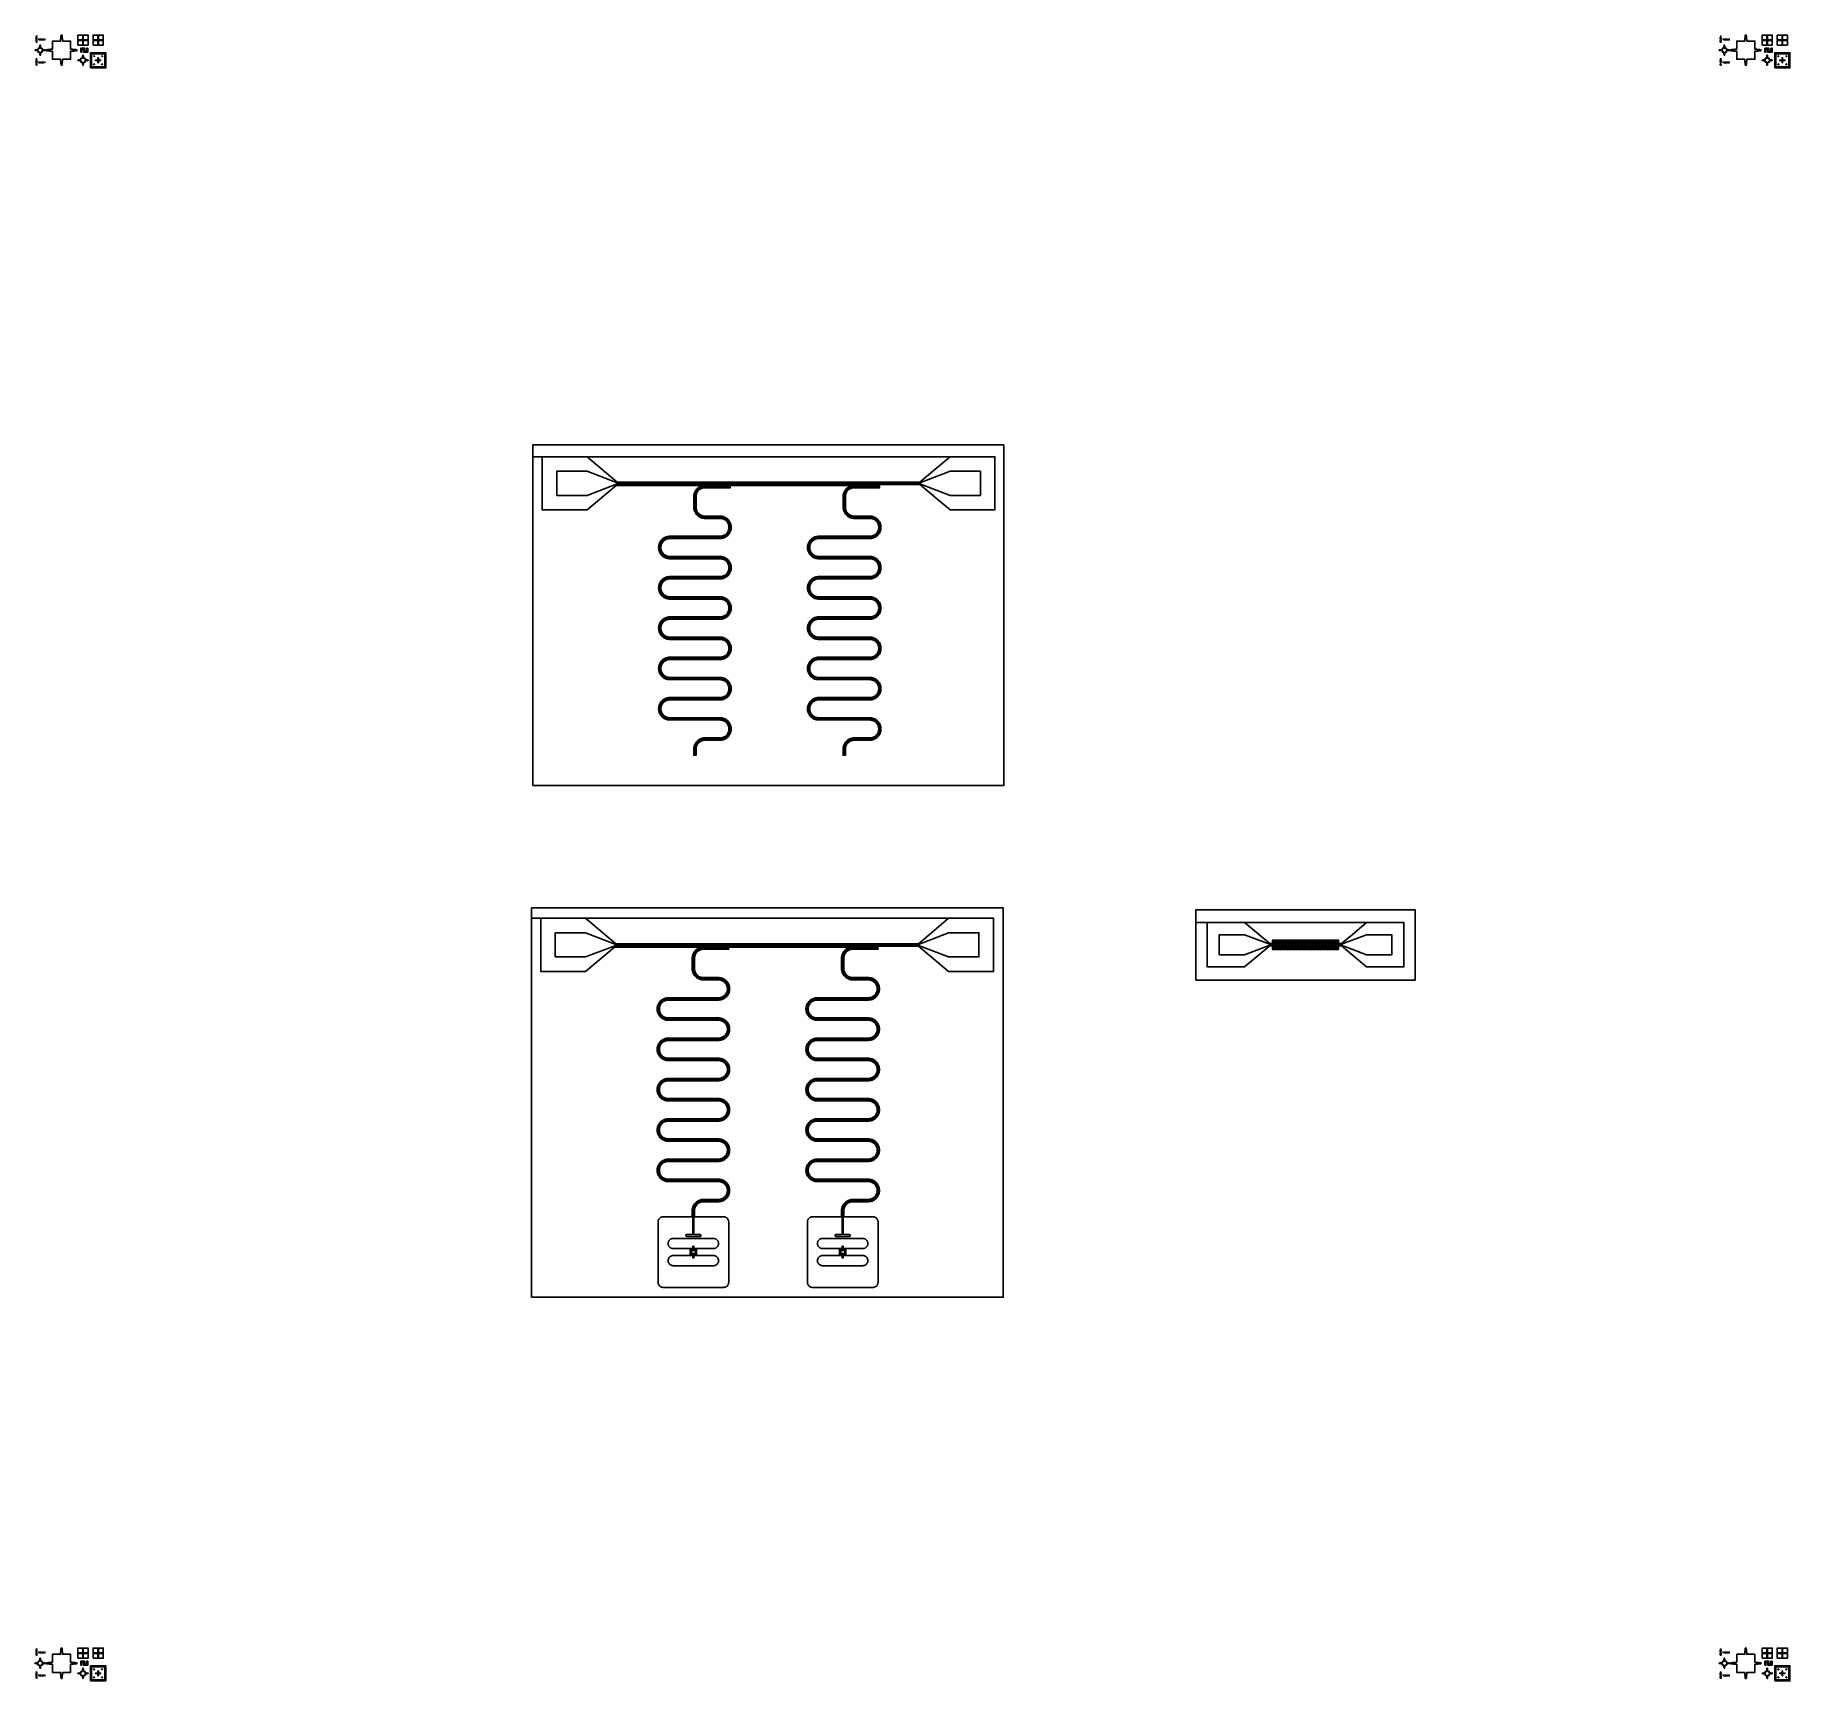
# Model space of a CAD drawing. Extents: x 318023 to 335423, y 364519 to 380844.
import ezdxf

# ---------------------------------------------------------------- set-up
doc = ezdxf.new("R2010")
doc.units = 0
for name, color, linetype in [('L10D0', 3, 'CONTINUOUS'), ('L1D0', 2, 'CONTINUOUS'), ('L1D1', 6, 'CONTINUOUS'), ('L20D0', 4, 'CONTINUOUS'), ('L2D0', 7, 'CONTINUOUS'), ('L90D0', 5, 'CONTINUOUS')]:
    doc.layers.add(name, color=color, linetype=linetype)

msp = doc.modelspace()

# ---------------------------------------------------------------- linework, layer by layer
at = {"layer": 'L10D0'}
for points in [[(324525.495, 368785.395), (324525.397, 368785.397), (324525.299, 368785.405), (324525.202, 368785.417), (324525.105, 368785.434), (324525.009, 368785.455), (324524.915, 368785.481), (324524.822, 368785.512), (324524.73, 368785.547), (324524.64, 368785.587), (324524.553, 368785.631), (324524.467, 368785.68), (324524.384, 368785.732), (324524.304, 368785.789), (324524.227, 368785.849), (324524.152, 368785.913), (324524.081, 368785.981), (324524.013, 368786.052), (324523.949, 368786.126), (324523.889, 368786.204), (324523.832, 368786.284), (324523.78, 368786.367), (324523.732, 368786.452), (324523.687, 368786.54), (324523.648, 368786.63), (324523.612, 368786.721), (324523.581, 368786.815), (324523.555, 368786.909), (324523.534, 368787.005), (324523.517, 368787.102), (324523.505, 368787.199), (324523.498, 368787.297), (324523.495, 368787.395), (324523.498, 368787.493), (324523.505, 368787.591), (324523.517, 368787.689), (324523.534, 368787.785), (324523.555, 368787.881), (324523.581, 368787.976), (324523.612, 368788.069), (324523.648, 368788.16), (324523.687, 368788.25), (324523.732, 368788.338), (324523.78, 368788.423), (324523.832, 368788.506), (324523.889, 368788.586), (324523.949, 368788.664), (324524.013, 368788.738), (324524.081, 368788.809), (324524.152, 368788.877), (324524.227, 368788.941), (324524.304, 368789.001), (324524.384, 368789.058), (324524.467, 368789.111), (324524.553, 368789.159), (324524.64, 368789.203), (324524.73, 368789.243), (324524.822, 368789.278), (324524.915, 368789.309), (324525.009, 368789.335), (324525.105, 368789.357), (324525.202, 368789.373), (324525.299, 368789.385), (324525.397, 368789.393), (324525.495, 368789.395), (324525.594, 368789.393), (324525.691, 368789.385), (324525.789, 368789.373), (324525.886, 368789.357), (324525.981, 368789.335), (324526.076, 368789.309), (324526.169, 368789.278), (324526.261, 368789.243), (324526.35, 368789.203), (324526.438, 368789.159), (324526.524, 368789.111), (324526.607, 368789.058), (324526.687, 368789.001), (324526.764, 368788.941), (324526.838, 368788.877), (324526.91, 368788.809), (324526.977, 368788.738), (324527.041, 368788.664), (324527.102, 368788.586), (324527.158, 368788.506), (324527.211, 368788.423), (324527.259, 368788.338), (324527.303, 368788.25), (324527.343, 368788.16), (324527.378, 368788.069), (324527.409, 368787.976), (324527.435, 368787.881), (324527.457, 368787.785), (324527.474, 368787.689), (324527.486, 368787.591), (324527.493, 368787.493), (324527.495, 368787.395), (324527.493, 368787.297), (324527.486, 368787.199), (324527.474, 368787.102), (324527.457, 368787.005), (324527.435, 368786.909), (324527.409, 368786.815), (324527.378, 368786.721), (324527.343, 368786.63), (324527.303, 368786.54), (324527.259, 368786.452), (324527.211, 368786.367), (324527.158, 368786.284), (324527.102, 368786.204), (324527.041, 368786.126), (324526.977, 368786.052), (324526.91, 368785.981), (324526.838, 368785.913), (324526.764, 368785.849), (324526.687, 368785.789), (324526.607, 368785.732), (324526.524, 368785.68), (324526.438, 368785.631), (324526.35, 368785.587), (324526.261, 368785.547), (324526.169, 368785.512), (324526.076, 368785.481), (324525.981, 368785.455), (324525.886, 368785.434), (324525.789, 368785.417), (324525.691, 368785.405), (324525.594, 368785.397)], [(324525.376, 368749.966), (324525.376, 368754.013), (324575.956, 368754.013), (324575.956, 368749.966)], [(324574.075, 368785.395), (324574.075, 368789.395), (324578.075, 368789.395), (324578.075, 368785.395)], [(326006.232, 368785.395), (326006.134, 368785.397), (326006.036, 368785.405), (326005.939, 368785.417), (326005.842, 368785.434), (326005.746, 368785.455), (326005.652, 368785.481), (326005.559, 368785.512), (326005.467, 368785.547), (326005.377, 368785.587), (326005.29, 368785.631), (326005.204, 368785.68), (326005.121, 368785.732), (326005.041, 368785.789), (326004.964, 368785.849), (326004.889, 368785.913), (326004.818, 368785.981), (326004.75, 368786.052), (326004.686, 368786.126), (326004.626, 368786.204), (326004.569, 368786.284), (326004.517, 368786.367), (326004.469, 368786.452), (326004.424, 368786.54), (326004.385, 368786.63), (326004.349, 368786.721), (326004.318, 368786.815), (326004.292, 368786.909), (326004.271, 368787.005), (326004.254, 368787.102), (326004.242, 368787.199), (326004.235, 368787.297), (326004.232, 368787.395), (326004.235, 368787.493), (326004.242, 368787.591), (326004.254, 368787.689), (326004.271, 368787.785), (326004.292, 368787.881), (326004.318, 368787.976), (326004.349, 368788.069), (326004.385, 368788.16), (326004.424, 368788.25), (326004.469, 368788.338), (326004.517, 368788.423), (326004.569, 368788.506), (326004.626, 368788.586), (326004.686, 368788.664), (326004.75, 368788.738), (326004.818, 368788.809), (326004.889, 368788.877), (326004.964, 368788.941), (326005.041, 368789.001), (326005.121, 368789.058), (326005.204, 368789.111), (326005.29, 368789.159), (326005.377, 368789.203), (326005.467, 368789.243), (326005.559, 368789.278), (326005.652, 368789.309), (326005.746, 368789.335), (326005.842, 368789.357), (326005.939, 368789.373), (326006.036, 368789.385), (326006.134, 368789.393), (326006.232, 368789.395), (326006.331, 368789.393), (326006.428, 368789.385), (326006.526, 368789.373), (326006.623, 368789.357), (326006.718, 368789.335), (326006.813, 368789.309), (326006.906, 368789.278), (326006.998, 368789.243), (326007.087, 368789.203), (326007.175, 368789.159), (326007.261, 368789.111), (326007.344, 368789.058), (326007.424, 368789.001), (326007.501, 368788.941), (326007.575, 368788.877), (326007.647, 368788.809), (326007.714, 368788.738), (326007.778, 368788.664), (326007.839, 368788.586), (326007.895, 368788.506), (326007.948, 368788.423), (326007.996, 368788.338), (326008.04, 368788.25), (326008.08, 368788.16), (326008.115, 368788.069), (326008.146, 368787.976), (326008.172, 368787.881), (326008.194, 368787.785), (326008.211, 368787.689), (326008.223, 368787.591), (326008.23, 368787.493), (326008.232, 368787.395), (326008.23, 368787.297), (326008.223, 368787.199), (326008.211, 368787.102), (326008.194, 368787.005), (326008.172, 368786.909), (326008.146, 368786.815), (326008.115, 368786.721), (326008.08, 368786.63), (326008.04, 368786.54), (326007.996, 368786.452), (326007.948, 368786.367), (326007.895, 368786.284), (326007.839, 368786.204), (326007.778, 368786.126), (326007.714, 368786.052), (326007.647, 368785.981), (326007.575, 368785.913), (326007.501, 368785.849), (326007.424, 368785.789), (326007.344, 368785.732), (326007.261, 368785.68), (326007.175, 368785.631), (326007.087, 368785.587), (326006.998, 368785.547), (326006.906, 368785.512), (326006.813, 368785.481), (326006.718, 368785.455), (326006.623, 368785.434), (326006.526, 368785.417), (326006.428, 368785.405), (326006.331, 368785.397)], [(326006.113, 368749.966), (326006.113, 368754.013), (326056.693, 368754.013), (326056.693, 368749.966)], [(326054.812, 368785.395), (326054.812, 368789.395), (326058.812, 368789.395), (326058.812, 368785.395)]]:
    msp.add_lwpolyline(points, close=True, dxfattribs=at)
at = {"layer": 'L1D0'}
for points in [[(324520.318, 368782.337), (324520.318, 368797.511), (324581.014, 368797.511), (324581.014, 368782.337), (324570.898, 368782.337), (324570.898, 368787.395), (324530.434, 368787.395), (324530.434, 368782.337)], [(324520.318, 368746.931), (324520.318, 368757.047), (324581.014, 368757.047), (324581.014, 368746.931)], [(324545.608, 368787.395), (324545.608, 368830.489), (324555.724, 368830.489), (324555.724, 368787.395)], [(324545.608, 368713.953), (324545.608, 368757.047), (324555.724, 368757.047), (324555.724, 368713.953)], [(326001.055, 368782.337), (326001.055, 368797.511), (326061.751, 368797.511), (326061.751, 368782.337), (326051.635, 368782.337), (326051.635, 368787.395), (326011.171, 368787.395), (326011.171, 368782.337)], [(326001.055, 368746.931), (326001.055, 368757.047), (326061.751, 368757.047), (326061.751, 368746.931)], [(326026.345, 368787.395), (326026.345, 368830.489), (326036.461, 368830.489), (326036.461, 368787.395)], [(326026.345, 368713.953), (326026.345, 368757.047), (326036.461, 368757.047), (326036.461, 368713.953)]]:
    msp.add_lwpolyline(points, close=True, dxfattribs=at)
at = {"layer": 'L1D1'}
for points in [[(322959.617, 373398.926), (322959.617, 376660.904), (327096.519, 376660.904), (326925.768, 376516.904), (326796.519, 376407.904), (323796.519, 376407.904), (323496.519, 376660.904), (323052.519, 376660.904), (323052.519, 376132.904), (323496.519, 376132.904), (323784.661, 376375.904), (324662.294, 376375.904), (324655.331, 376375.466), (324648.409, 376374.592), (324641.556, 376373.284), (324634.799, 376371.549), (324628.164, 376369.393), (324621.677, 376366.825), (324615.364, 376363.855), (324609.251, 376360.494), (324603.36, 376356.755), (324597.716, 376352.655), (324592.34, 376348.207), (324587.254, 376343.432), (324582.479, 376338.346), (324578.031, 376332.97), (324573.931, 376327.326), (324570.192, 376321.435), (324566.831, 376315.322), (324563.861, 376309.009), (324561.293, 376302.522), (324559.137, 376295.887), (324557.402, 376289.13), (324556.094, 376282.277), (324555.22, 376275.355), (324554.782, 376268.392), (324554.782, 376157.525), (324555.22, 376150.562), (324556.094, 376143.64), (324557.402, 376136.787), (324559.136, 376130.03), (324561.292, 376123.395), (324563.86, 376116.908), (324566.83, 376110.595), (324570.191, 376104.482), (324573.93, 376098.591), (324578.03, 376092.947), (324582.478, 376087.571), (324587.253, 376082.485), (324592.339, 376077.71), (324597.715, 376073.262), (324603.359, 376069.162), (324609.25, 376065.423), (324615.363, 376062.062), (324621.676, 376059.092), (324628.163, 376056.524), (324634.798, 376054.368), (324641.555, 376052.633), (324648.408, 376051.325), (324655.33, 376050.451), (324662.293, 376050.012), (324817.221, 376050.012), (324822.804, 376049.661), (324828.354, 376048.96), (324833.848, 376047.911), (324839.266, 376046.519), (324844.587, 376044.791), (324849.788, 376042.731), (324854.849, 376040.35), (324859.751, 376037.655), (324864.474, 376034.658), (324869, 376031.37), (324873.31, 376027.804), (324877.388, 376023.975), (324881.217, 376019.897), (324884.783, 376015.587), (324888.071, 376011.061), (324891.068, 376006.338), (324893.763, 376001.436), (324896.144, 375996.375), (324898.204, 375991.174), (324899.932, 375985.853), (324901.323, 375980.435), (324902.372, 375974.941), (324903.073, 375969.391), (324903.424, 375963.808), (324903.424, 375958.214), (324903.073, 375952.631), (324902.371, 375947.081), (324901.322, 375941.587), (324899.931, 375936.169), (324898.203, 375930.848), (324896.143, 375925.647), (324893.762, 375920.586), (324891.067, 375915.684), (324888.07, 375910.961), (324884.782, 375906.435), (324881.216, 375902.125), (324877.387, 375898.047), (324873.309, 375894.218), (324868.999, 375890.652), (324864.473, 375887.364), (324859.75, 375884.367), (324854.848, 375881.672), (324849.787, 375879.291), (324844.586, 375877.231), (324839.265, 375875.503), (324833.847, 375874.113), (324828.353, 375873.064), (324822.803, 375872.363), (324817.22, 375872.012), (324814.423, 375872.012), (324317.137, 375872.014), (324313.649, 375872.014), (324306.686, 375871.576), (324299.764, 375870.702), (324292.911, 375869.395), (324286.154, 375867.66), (324279.519, 375865.504), (324273.032, 375862.936), (324266.719, 375859.966), (324260.606, 375856.605), (324254.715, 375852.866), (324249.071, 375848.766), (324243.695, 375844.318), (324238.609, 375839.543), (324233.834, 375834.457), (324229.386, 375829.081), (324225.286, 375823.437), (324221.547, 375817.546), (324218.186, 375811.433), (324215.216, 375805.12), (324212.648, 375798.633), (324210.492, 375791.998), (324208.757, 375785.241), (324207.449, 375778.388), (324206.574, 375771.466), (324206.136, 375764.503), (324206.136, 375757.527), (324206.574, 375750.564), (324207.448, 375743.642), (324208.756, 375736.789), (324210.491, 375730.032), (324212.647, 375723.397), (324215.215, 375716.91), (324218.185, 375710.597), (324221.546, 375704.484), (324225.285, 375698.593), (324229.385, 375692.949), (324233.833, 375687.573), (324238.608, 375682.487), (324243.694, 375677.712), (324249.07, 375673.264), (324254.714, 375669.164), (324260.605, 375665.425), (324266.718, 375662.064), (324273.031, 375659.094), (324279.518, 375656.526), (324286.153, 375654.37), (324292.91, 375652.635), (324299.763, 375651.326), (324306.685, 375650.452), (324313.648, 375650.014), (324317.136, 375650.014), (324814.422, 375650.012), (324817.219, 375650.012), (324822.802, 375649.661), (324828.352, 375648.96), (324833.846, 375647.911), (324839.264, 375646.519), (324844.585, 375644.791), (324849.786, 375642.731), (324854.847, 375640.35), (324859.749, 375637.655), (324864.472, 375634.658), (324868.998, 375631.37), (324873.308, 375627.804), (324877.386, 375623.975), (324881.215, 375619.897), (324884.781, 375615.587), (324888.069, 375611.061), (324891.066, 375606.338), (324893.761, 375601.436), (324896.142, 375596.375), (324898.201, 375591.174), (324899.929, 375585.853), (324901.32, 375580.435), (324902.369, 375574.941), (324903.07, 375569.391), (324903.421, 375563.808), (324903.421, 375558.214), (324903.07, 375552.631), (324902.369, 375547.081), (324901.32, 375541.587), (324899.929, 375536.169), (324898.201, 375530.848), (324896.141, 375525.647), (324893.76, 375520.586), (324891.065, 375515.684), (324888.068, 375510.961), (324884.78, 375506.435), (324881.214, 375502.125), (324877.385, 375498.047), (324873.307, 375494.218), (324868.997, 375490.652), (324864.471, 375487.364), (324859.748, 375484.367), (324854.846, 375481.672), (324849.785, 375479.291), (324844.584, 375477.231), (324839.263, 375475.503), (324833.845, 375474.113), (324828.351, 375473.064), (324822.801, 375472.363), (324817.218, 375472.012), (324814.421, 375472.012), (324317.135, 375472.014), (324313.647, 375472.014), (324306.684, 375471.576), (324299.762, 375470.702), (324292.909, 375469.395), (324286.152, 375467.66), (324279.517, 375465.504), (324273.03, 375462.936), (324266.717, 375459.966), (324260.604, 375456.605), (324254.713, 375452.866), (324249.069, 375448.766), (324243.693, 375444.318), (324238.607, 375439.543), (324233.832, 375434.457), (324229.384, 375429.081), (324225.284, 375423.437), (324221.545, 375417.546), (324218.184, 375411.433), (324215.213, 375405.12), (324212.645, 375398.633), (324210.489, 375391.998), (324208.754, 375385.241), (324207.446, 375378.388), (324206.572, 375371.466), (324206.134, 375364.503), (324206.134, 375357.527), (324206.572, 375350.564), (324207.446, 375343.642), (324208.754, 375336.789), (324210.489, 375330.032), (324212.645, 375323.397), (324215.213, 375316.91), (324218.183, 375310.597), (324221.544, 375304.484), (324225.283, 375298.593), (324229.383, 375292.949), (324233.831, 375287.573), (324238.606, 375282.487), (324243.692, 375277.712), (324249.068, 375273.264), (324254.712, 375269.164), (324260.603, 375265.425), (324266.716, 375262.064), (324273.029, 375259.094), (324279.516, 375256.526), (324286.151, 375254.37), (324292.908, 375252.635), (324299.761, 375251.326), (324306.683, 375250.452), (324313.646, 375250.014), (324317.134, 375250.014), (324814.42, 375250.012), (324817.217, 375250.012), (324822.8, 375249.661), (324828.35, 375248.96), (324833.844, 375247.911), (324839.262, 375246.519), (324844.583, 375244.791), (324849.784, 375242.731), (324854.845, 375240.35), (324859.747, 375237.655), (324864.47, 375234.658), (324868.996, 375231.37), (324873.305, 375227.804), (324877.383, 375223.975), (324881.212, 375219.897), (324884.778, 375215.587), (324888.066, 375211.061), (324891.063, 375206.338), (324893.758, 375201.436), (324896.139, 375196.375), (324898.199, 375191.174), (324899.927, 375185.853), (324901.318, 375180.435), (324902.367, 375174.941), (324903.068, 375169.391), (324903.419, 375163.808), (324903.419, 375158.214), (324903.068, 375152.631), (324902.367, 375147.081), (324901.318, 375141.587), (324899.927, 375136.169), (324898.199, 375130.848), (324896.139, 375125.647), (324893.758, 375120.586), (324891.063, 375115.684), (324888.066, 375110.961), (324884.778, 375106.435), (324881.212, 375102.125), (324877.383, 375098.047), (324873.305, 375094.218), (324868.995, 375090.652), (324864.469, 375087.364), (324859.746, 375084.367), (324854.844, 375081.672), (324849.783, 375079.291), (324844.582, 375077.231), (324839.261, 375075.503), (324833.843, 375074.113), (324828.349, 375073.064), (324822.799, 375072.363), (324817.216, 375072.012), (324814.419, 375072.012), (324317.133, 375072.014), (324313.645, 375072.014), (324306.682, 375071.576), (324299.76, 375070.702), (324292.907, 375069.395), (324286.15, 375067.66), (324279.515, 375065.504), (324273.028, 375062.936), (324266.715, 375059.966), (324260.602, 375056.605), (324254.711, 375052.866), (324249.066, 375048.766), (324243.69, 375044.318), (324238.604, 375039.543), (324233.829, 375034.457), (324229.381, 375029.081), (324225.281, 375023.437), (324221.542, 375017.546), (324218.181, 375011.433), (324215.211, 375005.12), (324212.643, 374998.633), (324210.487, 374991.998), (324208.752, 374985.241), (324207.444, 374978.388), (324206.57, 374971.466), (324206.132, 374964.503), (324206.132, 374957.527), (324206.57, 374950.564), (324207.444, 374943.642), (324208.752, 374936.789), (324210.487, 374930.032), (324212.643, 374923.397), (324215.211, 374916.91), (324218.181, 374910.597), (324221.542, 374904.484), (324225.281, 374898.593), (324229.381, 374892.949), (324233.829, 374887.573), (324238.604, 374882.487), (324243.69, 374877.712), (324249.066, 374873.264), (324254.709, 374869.164), (324260.6, 374865.425), (324266.713, 374862.064), (324273.026, 374859.094), (324279.513, 374856.526), (324286.148, 374854.37), (324292.905, 374852.635), (324299.758, 374851.326), (324306.68, 374850.452), (324313.643, 374850.014), (324317.131, 374850.014), (324814.417, 374850.012), (324817.214, 374850.012), (324822.797, 374849.661), (324828.347, 374848.96), (324833.841, 374847.911), (324839.259, 374846.519), (324844.58, 374844.791), (324849.781, 374842.731), (324854.842, 374840.35), (324859.744, 374837.655), (324864.467, 374834.658), (324868.993, 374831.37), (324873.303, 374827.804), (324877.381, 374823.975), (324881.21, 374819.897), (324884.776, 374815.587), (324888.064, 374811.061), (324891.061, 374806.338), (324893.756, 374801.436), (324896.137, 374796.375), (324898.197, 374791.174), (324899.925, 374785.853), (324901.316, 374780.435), (324902.365, 374774.941), (324903.066, 374769.391), (324903.417, 374763.808), (324903.417, 374758.214), (324903.066, 374752.631), (324902.365, 374747.081), (324901.316, 374741.587), (324899.925, 374736.169), (324898.197, 374730.848), (324896.137, 374725.647), (324893.756, 374720.586), (324891.061, 374715.684), (324888.064, 374710.961), (324884.776, 374706.435), (324881.21, 374702.125), (324877.381, 374698.047), (324873.303, 374694.218), (324868.992, 374690.652), (324864.466, 374687.364), (324859.743, 374684.367), (324854.841, 374681.672), (324849.78, 374679.291), (324844.579, 374677.231), (324839.258, 374675.503), (324833.84, 374674.113), (324828.346, 374673.064), (324822.796, 374672.363), (324817.213, 374672.012), (324814.416, 374672.012), (324317.13, 374672.014), (324313.642, 374672.014), (324306.679, 374671.576), (324299.757, 374670.702), (324292.904, 374669.395), (324286.147, 374667.66), (324279.512, 374665.504), (324273.025, 374662.936), (324266.712, 374659.966), (324260.599, 374656.605), (324254.708, 374652.866), (324249.064, 374648.766), (324243.688, 374644.318), (324238.602, 374639.543), (324233.827, 374634.457), (324229.379, 374629.081), (324225.279, 374623.437), (324221.54, 374617.546), (324218.179, 374611.433), (324215.209, 374605.12), (324212.641, 374598.633), (324210.485, 374591.998), (324208.75, 374585.241), (324207.442, 374578.388), (324206.568, 374571.466), (324206.13, 374564.503), (324206.13, 374557.527), (324206.568, 374550.564), (324207.442, 374543.642), (324208.75, 374536.789), (324210.485, 374530.032), (324212.641, 374523.397), (324215.209, 374516.91), (324218.178, 374510.597), (324221.539, 374504.484), (324225.278, 374498.593), (324229.378, 374492.949), (324233.826, 374487.573), (324238.601, 374482.487), (324243.687, 374477.712), (324249.063, 374473.264), (324254.707, 374469.164), (324260.598, 374465.425), (324266.711, 374462.064), (324273.024, 374459.094), (324279.511, 374456.526), (324286.146, 374454.37), (324292.903, 374452.635), (324299.756, 374451.326), (324306.678, 374450.452), (324313.641, 374450.014), (324317.129, 374450.014), (324814.415, 374450.012), (324817.212, 374450.012), (324822.795, 374449.661), (324828.345, 374448.96), (324833.839, 374447.911), (324839.257, 374446.519), (324844.578, 374444.791), (324849.779, 374442.731), (324854.84, 374440.35), (324859.742, 374437.655), (324864.465, 374434.658), (324868.991, 374431.37), (324873.301, 374427.804), (324877.379, 374423.975), (324881.208, 374419.897), (324884.774, 374415.587), (324888.062, 374411.061), (324891.059, 374406.338), (324893.754, 374401.436), (324896.135, 374396.375), (324898.195, 374391.174), (324899.923, 374385.853), (324901.314, 374380.435), (324902.363, 374374.941), (324903.064, 374369.391), (324903.415, 374363.808), (324903.415, 374358.214), (324903.064, 374352.631), (324902.363, 374347.081), (324901.314, 374341.587), (324899.923, 374336.169), (324898.195, 374330.848), (324896.134, 374325.647), (324893.753, 374320.586), (324891.058, 374315.684), (324888.061, 374310.961), (324884.773, 374306.435), (324881.207, 374302.125), (324877.378, 374298.047), (324873.3, 374294.218), (324868.99, 374290.652), (324864.464, 374287.364), (324859.741, 374284.367), (324854.839, 374281.672), (324849.778, 374279.291), (324844.577, 374277.231), (324839.256, 374275.503), (324833.838, 374274.113), (324828.344, 374273.064), (324822.794, 374272.363), (324817.211, 374272.012), (324814.414, 374272.012), (324317.128, 374272.014), (324313.64, 374272.014), (324306.677, 374271.576), (324299.755, 374270.702), (324292.902, 374269.395), (324286.145, 374267.66), (324279.51, 374265.504), (324273.023, 374262.936), (324266.71, 374259.966), (324260.597, 374256.605), (324254.706, 374252.866), (324249.062, 374248.766), (324243.686, 374244.318), (324238.6, 374239.543), (324233.825, 374234.457), (324229.377, 374229.081), (324225.277, 374223.437), (324221.538, 374217.546), (324218.177, 374211.433), (324215.207, 374205.12), (324212.639, 374198.633), (324210.483, 374191.998), (324208.748, 374185.241), (324207.44, 374178.388), (324206.566, 374171.466), (324206.128, 374164.503), (324206.128, 374157.527), (324206.566, 374150.564), (324207.439, 374143.642), (324208.747, 374136.789), (324210.482, 374130.032), (324212.638, 374123.397), (324215.206, 374116.91), (324218.176, 374110.597), (324221.537, 374104.484), (324225.276, 374098.593), (324229.376, 374092.949), (324233.824, 374087.573), (324238.599, 374082.487), (324243.685, 374077.712), (324249.061, 374073.264), (324254.705, 374069.164), (324260.596, 374065.425), (324266.709, 374062.064), (324273.022, 374059.094), (324279.509, 374056.526), (324286.144, 374054.37), (324292.901, 374052.635), (324299.754, 374051.326), (324306.676, 374050.452), (324313.639, 374050.014), (324317.127, 374050.014), (324814.413, 374050.012), (324817.21, 374050.012), (324822.793, 374049.661), (324828.343, 374048.96), (324833.837, 374047.911), (324839.255, 374046.519), (324844.576, 374044.791), (324849.777, 374042.731), (324854.838, 374040.35), (324859.74, 374037.655), (324864.463, 374034.658), (324868.989, 374031.37), (324873.299, 374027.804), (324877.377, 374023.975), (324881.206, 374019.897), (324884.772, 374015.587), (324888.06, 374011.061), (324891.057, 374006.338), (324893.752, 374001.436), (324896.133, 373996.375), (324898.193, 373991.174), (324899.921, 373985.853), (324901.312, 373980.435), (324902.361, 373974.941), (324903.061, 373969.391), (324903.412, 373963.808), (324903.412, 373958.214), (324903.061, 373952.631), (324902.36, 373947.081), (324901.311, 373941.587), (324899.92, 373936.169), (324898.192, 373930.848), (324896.132, 373925.647), (324893.751, 373920.586), (324891.056, 373915.684), (324888.059, 373910.961), (324884.771, 373906.435), (324881.205, 373902.125), (324877.376, 373898.047), (324873.298, 373894.218), (324868.988, 373890.652), (324864.462, 373887.364), (324859.739, 373884.367), (324854.837, 373881.672), (324849.776, 373879.291), (324844.575, 373877.231), (324839.254, 373875.503), (324833.836, 373874.113), (324828.342, 373873.064), (324822.792, 373872.363), (324817.209, 373872.012), (324662.281, 373872.012), (324655.318, 373871.575), (324648.396, 373870.701), (324641.543, 373869.393), (324634.786, 373867.658), (324628.151, 373865.502), (324621.664, 373862.934), (324615.351, 373859.964), (324609.238, 373856.603), (324603.347, 373852.864), (324597.703, 373848.764), (324592.327, 373844.316), (324587.241, 373839.541), (324582.466, 373834.455), (324578.018, 373829.079), (324573.918, 373823.435), (324570.179, 373817.544), (324566.818, 373811.431), (324563.848, 373805.118), (324561.28, 373798.631), (324559.124, 373791.996), (324557.388, 373785.239), (324556.08, 373778.386), (324555.206, 373771.464), (324554.768, 373764.501), (324554.768, 373700.041), (324560.768, 373700.041), (324560.768, 373764.313), (324561.182, 373770.899), (324562.01, 373777.447), (324563.246, 373783.929), (324564.888, 373790.322), (324566.928, 373796.598), (324569.357, 373802.734), (324572.167, 373808.706), (324575.346, 373814.489), (324578.883, 373820.061), (324582.762, 373825.4), (324586.968, 373830.485), (324591.486, 373835.296), (324596.297, 373839.814), (324601.382, 373844.02), (324606.721, 373847.899), (324612.293, 373851.436), (324618.076, 373854.615), (324624.048, 373857.425), (324630.184, 373859.854), (324636.46, 373861.894), (324642.853, 373863.535), (324649.335, 373864.771), (324655.883, 373865.598), (324662.469, 373866.012), (324817.397, 373866.012), (324823.357, 373866.387), (324829.281, 373867.135), (324835.146, 373868.254), (324840.929, 373869.738), (324846.608, 373871.583), (324852.16, 373873.781), (324857.562, 373876.324), (324862.795, 373879.2), (324867.836, 373882.4), (324872.667, 373885.909), (324877.268, 373889.715), (324881.62, 373893.803), (324885.708, 373898.155), (324889.514, 373902.756), (324893.023, 373907.587), (324896.223, 373912.628), (324899.099, 373917.861), (324901.642, 373923.263), (324903.84, 373928.815), (324905.685, 373934.494), (324907.17, 373940.277), (324908.289, 373946.142), (324909.037, 373952.066), (324909.412, 373958.026), (324909.412, 373963.996), (324909.037, 373969.956), (324908.29, 373975.88), (324907.171, 373981.745), (324905.686, 373987.528), (324903.841, 373993.207), (324901.643, 373998.759), (324899.1, 374004.161), (324896.224, 374009.394), (324893.024, 374014.435), (324889.515, 374019.266), (324885.709, 374023.867), (324881.621, 374028.219), (324877.269, 374032.307), (324872.668, 374036.113), (324867.837, 374039.622), (324862.796, 374042.822), (324857.563, 374045.698), (324852.161, 374048.241), (324846.609, 374050.439), (324840.93, 374052.284), (324835.147, 374053.77), (324829.282, 374054.889), (324823.358, 374055.637), (324817.398, 374056.012), (324814.413, 374056.012), (324317.127, 374056.014), (324313.827, 374056.014), (324307.241, 374056.428), (324300.693, 374057.256), (324294.211, 374058.493), (324287.818, 374060.134), (324281.542, 374062.174), (324275.406, 374064.603), (324269.434, 374067.413), (324263.651, 374070.592), (324258.079, 374074.129), (324252.74, 374078.008), (324247.655, 374082.214), (324242.844, 374086.732), (324238.326, 374091.543), (324234.12, 374096.628), (324230.241, 374101.967), (324226.704, 374107.539), (324223.525, 374113.322), (324220.715, 374119.294), (324218.286, 374125.43), (324216.246, 374131.706), (324214.605, 374138.099), (324213.369, 374144.581), (324212.542, 374151.129), (324212.128, 374157.715), (324212.128, 374164.315), (324212.542, 374170.901), (324213.37, 374177.449), (324214.606, 374183.931), (324216.247, 374190.324), (324218.287, 374196.6), (324220.716, 374202.736), (324223.526, 374208.708), (324226.705, 374214.491), (324230.242, 374220.063), (324234.121, 374225.402), (324238.327, 374230.487), (324242.845, 374235.298), (324247.656, 374239.816), (324252.741, 374244.022), (324258.08, 374247.901), (324263.652, 374251.438), (324269.435, 374254.617), (324275.407, 374257.427), (324281.543, 374259.856), (324287.819, 374261.896), (324294.212, 374263.537), (324300.694, 374264.772), (324307.242, 374265.6), (324313.828, 374266.014), (324317.128, 374266.014), (324814.414, 374266.012), (324817.399, 374266.012), (324823.359, 374266.387), (324829.283, 374267.135), (324835.148, 374268.254), (324840.931, 374269.738), (324846.61, 374271.583), (324852.162, 374273.781), (324857.564, 374276.324), (324862.797, 374279.2), (324867.838, 374282.4), (324872.669, 374285.909), (324877.27, 374289.715), (324881.622, 374293.803), (324885.71, 374298.155), (324889.516, 374302.756), (324893.025, 374307.587), (324896.225, 374312.628), (324899.101, 374317.861), (324901.644, 374323.263), (324903.842, 374328.815), (324905.688, 374334.494), (324907.173, 374340.277), (324908.292, 374346.142), (324909.04, 374352.066), (324909.415, 374358.026), (324909.415, 374363.996), (324909.04, 374369.956), (324908.292, 374375.88), (324907.173, 374381.745), (324905.688, 374387.528), (324903.843, 374393.207), (324901.645, 374398.759), (324899.102, 374404.161), (324896.226, 374409.394), (324893.026, 374414.435), (324889.517, 374419.266), (324885.711, 374423.867), (324881.623, 374428.219), (324877.271, 374432.307), (324872.67, 374436.113), (324867.839, 374439.622), (324862.798, 374442.822), (324857.565, 374445.698), (324852.163, 374448.241), (324846.611, 374450.439), (324840.932, 374452.284), (324835.149, 374453.77), (324829.284, 374454.889), (324823.36, 374455.637), (324817.4, 374456.012), (324814.415, 374456.012), (324317.129, 374456.014), (324313.829, 374456.014), (324307.243, 374456.428), (324300.695, 374457.256), (324294.213, 374458.493), (324287.82, 374460.134), (324281.544, 374462.174), (324275.408, 374464.603), (324269.436, 374467.413), (324263.653, 374470.592), (324258.081, 374474.129), (324252.742, 374478.008), (324247.657, 374482.214), (324242.846, 374486.732), (324238.328, 374491.543), (324234.122, 374496.628), (324230.243, 374501.967), (324226.706, 374507.539), (324223.528, 374513.322), (324220.718, 374519.294), (324218.289, 374525.43), (324216.249, 374531.706), (324214.608, 374538.099), (324213.372, 374544.581), (324212.544, 374551.129), (324212.13, 374557.715), (324212.13, 374564.315), (324212.544, 374570.901), (324213.372, 374577.449), (324214.608, 374583.931), (324216.249, 374590.324), (324218.289, 374596.6), (324220.718, 374602.736), (324223.528, 374608.708), (324226.707, 374614.491), (324230.244, 374620.063), (324234.123, 374625.402), (324238.329, 374630.487), (324242.847, 374635.298), (324247.658, 374639.816), (324252.743, 374644.022), (324258.082, 374647.901), (324263.654, 374651.438), (324269.437, 374654.617), (324275.409, 374657.427), (324281.545, 374659.856), (324287.821, 374661.896), (324294.214, 374663.537), (324300.696, 374664.772), (324307.244, 374665.6), (324313.83, 374666.014), (324317.13, 374666.014), (324814.416, 374666.012), (324817.401, 374666.012), (324823.361, 374666.387), (324829.285, 374667.135), (324835.15, 374668.254), (324840.933, 374669.738), (324846.612, 374671.583), (324852.164, 374673.781), (324857.566, 374676.324), (324862.799, 374679.2), (324867.84, 374682.4), (324872.671, 374685.909), (324877.272, 374689.715), (324881.625, 374693.803), (324885.713, 374698.155), (324889.519, 374702.756), (324893.028, 374707.587), (324896.228, 374712.628), (324899.104, 374717.861), (324901.647, 374723.263), (324903.845, 374728.815), (324905.69, 374734.494), (324907.175, 374740.277), (324908.294, 374746.142), (324909.042, 374752.066), (324909.417, 374758.026), (324909.417, 374763.996), (324909.042, 374769.956), (324908.294, 374775.88), (324907.175, 374781.745), (324905.69, 374787.528), (324903.845, 374793.207), (324901.647, 374798.759), (324899.104, 374804.161), (324896.228, 374809.394), (324893.028, 374814.435), (324889.519, 374819.266), (324885.713, 374823.867), (324881.625, 374828.219), (324877.273, 374832.307), (324872.672, 374836.113), (324867.841, 374839.622), (324862.8, 374842.822), (324857.567, 374845.698), (324852.165, 374848.241), (324846.613, 374850.439), (324840.934, 374852.284), (324835.151, 374853.77), (324829.286, 374854.889), (324823.362, 374855.637), (324817.402, 374856.012), (324814.417, 374856.012), (324317.131, 374856.014), (324313.831, 374856.014), (324307.245, 374856.428), (324300.697, 374857.256), (324294.215, 374858.493), (324287.822, 374860.134), (324281.546, 374862.174), (324275.41, 374864.603), (324269.438, 374867.413), (324263.655, 374870.592), (324258.084, 374874.129), (324252.745, 374878.008), (324247.66, 374882.214), (324242.849, 374886.732), (324238.331, 374891.543), (324234.125, 374896.628), (324230.246, 374901.967), (324226.709, 374907.539), (324223.53, 374913.322), (324220.72, 374919.294), (324218.291, 374925.43), (324216.251, 374931.706), (324214.61, 374938.099), (324213.374, 374944.581), (324212.546, 374951.129), (324212.132, 374957.715), (324212.132, 374964.315), (324212.546, 374970.901), (324213.374, 374977.449), (324214.61, 374983.931), (324216.251, 374990.324), (324218.291, 374996.6), (324220.72, 375002.736), (324223.53, 375008.708), (324226.709, 375014.491), (324230.246, 375020.063), (324234.125, 375025.402), (324238.331, 375030.487), (324242.849, 375035.298), (324247.66, 375039.816), (324252.745, 375044.022), (324258.084, 375047.901), (324263.657, 375051.438), (324269.44, 375054.617), (324275.412, 375057.427), (324281.548, 375059.856), (324287.824, 375061.896), (324294.217, 375063.537), (324300.699, 375064.772), (324307.247, 375065.6), (324313.833, 375066.014), (324317.133, 375066.014), (324814.419, 375066.012), (324817.404, 375066.012), (324823.364, 375066.387), (324829.288, 375067.135), (324835.153, 375068.254), (324840.936, 375069.738), (324846.615, 375071.583), (324852.167, 375073.781), (324857.569, 375076.324), (324862.802, 375079.2), (324867.843, 375082.4), (324872.674, 375085.909), (324877.275, 375089.715), (324881.627, 375093.803), (324885.715, 375098.155), (324889.521, 375102.756), (324893.03, 375107.587), (324896.23, 375112.628), (324899.106, 375117.861), (324901.649, 375123.263), (324903.847, 375128.815), (324905.692, 375134.494), (324907.177, 375140.277), (324908.296, 375146.142), (324909.044, 375152.066), (324909.419, 375158.026), (324909.419, 375163.996), (324909.044, 375169.956), (324908.296, 375175.88), (324907.177, 375181.745), (324905.692, 375187.528), (324903.847, 375193.207), (324901.649, 375198.759), (324899.106, 375204.161), (324896.23, 375209.394), (324893.03, 375214.435), (324889.521, 375219.266), (324885.715, 375223.867), (324881.627, 375228.219), (324877.276, 375232.307), (324872.675, 375236.113), (324867.844, 375239.622), (324862.803, 375242.822), (324857.57, 375245.698), (324852.168, 375248.241), (324846.616, 375250.439), (324840.937, 375252.284), (324835.154, 375253.77), (324829.289, 375254.889), (324823.365, 375255.637), (324817.405, 375256.012), (324814.42, 375256.012), (324317.134, 375256.014), (324313.834, 375256.014), (324307.248, 375256.428), (324300.7, 375257.256), (324294.218, 375258.493), (324287.825, 375260.134), (324281.549, 375262.174), (324275.413, 375264.603), (324269.441, 375267.413), (324263.658, 375270.592), (324258.086, 375274.129), (324252.747, 375278.008), (324247.662, 375282.214), (324242.851, 375286.732), (324238.333, 375291.543), (324234.127, 375296.628), (324230.248, 375301.967), (324226.711, 375307.539), (324223.532, 375313.322), (324220.722, 375319.294), (324218.293, 375325.43), (324216.253, 375331.706), (324214.612, 375338.099), (324213.376, 375344.581), (324212.548, 375351.129), (324212.134, 375357.715), (324212.134, 375364.315), (324212.548, 375370.901), (324213.376, 375377.449), (324214.612, 375383.931), (324216.253, 375390.324), (324218.293, 375396.6), (324220.722, 375402.736), (324223.532, 375408.708), (324226.712, 375414.491), (324230.249, 375420.063), (324234.128, 375425.402), (324238.334, 375430.487), (324242.852, 375435.298), (324247.663, 375439.816), (324252.748, 375444.022), (324258.087, 375447.901), (324263.659, 375451.438), (324269.442, 375454.617), (324275.414, 375457.427), (324281.55, 375459.856), (324287.826, 375461.896), (324294.219, 375463.537), (324300.701, 375464.772), (324307.249, 375465.6), (324313.835, 375466.014), (324317.135, 375466.014), (324814.421, 375466.012), (324817.406, 375466.012), (324823.366, 375466.387), (324829.29, 375467.135), (324835.155, 375468.254), (324840.938, 375469.738), (324846.617, 375471.583), (324852.169, 375473.781), (324857.571, 375476.324), (324862.804, 375479.2), (324867.845, 375482.4), (324872.676, 375485.909), (324877.277, 375489.715), (324881.629, 375493.803), (324885.717, 375498.155), (324889.523, 375502.756), (324893.032, 375507.587), (324896.232, 375512.628), (324899.108, 375517.861), (324901.651, 375523.263), (324903.849, 375528.815), (324905.694, 375534.494), (324907.179, 375540.277), (324908.298, 375546.142), (324909.046, 375552.066), (324909.421, 375558.026), (324909.421, 375563.996), (324909.046, 375569.956), (324908.298, 375575.88), (324907.179, 375581.745), (324905.694, 375587.528), (324903.85, 375593.207), (324901.652, 375598.759), (324899.109, 375604.161), (324896.233, 375609.394), (324893.033, 375614.435), (324889.524, 375619.266), (324885.718, 375623.867), (324881.63, 375628.219), (324877.278, 375632.307), (324872.677, 375636.113), (324867.846, 375639.622), (324862.805, 375642.822), (324857.572, 375645.698), (324852.17, 375648.241), (324846.618, 375650.439), (324840.939, 375652.284), (324835.156, 375653.77), (324829.291, 375654.889), (324823.367, 375655.637), (324817.407, 375656.012), (324814.422, 375656.012), (324317.136, 375656.014), (324313.836, 375656.014), (324307.25, 375656.428), (324300.702, 375657.256), (324294.22, 375658.493), (324287.827, 375660.134), (324281.551, 375662.174), (324275.415, 375664.603), (324269.443, 375667.413), (324263.66, 375670.592), (324258.088, 375674.129), (324252.749, 375678.008), (324247.664, 375682.214), (324242.853, 375686.732), (324238.335, 375691.543), (324234.129, 375696.628), (324230.25, 375701.967), (324226.713, 375707.539), (324223.534, 375713.322), (324220.724, 375719.294), (324218.295, 375725.43), (324216.255, 375731.706), (324214.614, 375738.099), (324213.378, 375744.581), (324212.55, 375751.129), (324212.136, 375757.715), (324212.136, 375764.315), (324212.55, 375770.901), (324213.379, 375777.449), (324214.615, 375783.931), (324216.256, 375790.324), (324218.296, 375796.6), (324220.725, 375802.736), (324223.535, 375808.708), (324226.714, 375814.491), (324230.251, 375820.063), (324234.13, 375825.402), (324238.336, 375830.487), (324242.854, 375835.298), (324247.665, 375839.816), (324252.75, 375844.022), (324258.089, 375847.901), (324263.661, 375851.438), (324269.444, 375854.617), (324275.416, 375857.427), (324281.552, 375859.856), (324287.828, 375861.896), (324294.221, 375863.537), (324300.703, 375864.772), (324307.251, 375865.6), (324313.837, 375866.014), (324317.137, 375866.014), (324814.423, 375866.012), (324817.408, 375866.012), (324823.368, 375866.387), (324829.292, 375867.135), (324835.157, 375868.254), (324840.94, 375869.738), (324846.619, 375871.583), (324852.171, 375873.781), (324857.573, 375876.324), (324862.806, 375879.2), (324867.847, 375882.4), (324872.678, 375885.909), (324877.279, 375889.715), (324881.631, 375893.803), (324885.719, 375898.155), (324889.525, 375902.756), (324893.034, 375907.587), (324896.234, 375912.628), (324899.11, 375917.861), (324901.653, 375923.263), (324903.851, 375928.815), (324905.696, 375934.494), (324907.181, 375940.277), (324908.3, 375946.142), (324909.049, 375952.066), (324909.424, 375958.026), (324909.424, 375963.996), (324909.049, 375969.956), (324908.301, 375975.88), (324907.182, 375981.745), (324905.697, 375987.528), (324903.852, 375993.207), (324901.654, 375998.759), (324899.111, 376004.161), (324896.235, 376009.394), (324893.035, 376014.435), (324889.526, 376019.266), (324885.72, 376023.867), (324881.632, 376028.219), (324877.28, 376032.307), (324872.679, 376036.113), (324867.848, 376039.622), (324862.807, 376042.822), (324857.574, 376045.698), (324852.172, 376048.241), (324846.62, 376050.439), (324840.941, 376052.284), (324835.158, 376053.77), (324829.293, 376054.889), (324823.369, 376055.637), (324817.409, 376056.012), (324662.481, 376056.012), (324655.895, 376056.426), (324649.347, 376057.255), (324642.865, 376058.491), (324636.472, 376060.132), (324630.196, 376062.172), (324624.06, 376064.601), (324618.088, 376067.411), (324612.305, 376070.59), (324606.733, 376074.127), (324601.394, 376078.006), (324596.309, 376082.212), (324591.498, 376086.73), (324586.98, 376091.541), (324582.774, 376096.626), (324578.895, 376101.965), (324575.358, 376107.537), (324572.179, 376113.32), (324569.369, 376119.292), (324566.94, 376125.428), (324564.9, 376131.704), (324563.26, 376138.097), (324562.024, 376144.579), (324561.196, 376151.127), (324560.782, 376157.713), (324560.782, 376268.204), (324561.196, 376274.79), (324562.024, 376281.338), (324563.26, 376287.82), (324564.901, 376294.213), (324566.941, 376300.489), (324569.37, 376306.625), (324572.18, 376312.597), (324575.359, 376318.38), (324578.896, 376323.952), (324582.775, 376329.291), (324586.981, 376334.376), (324591.499, 376339.187), (324596.31, 376343.705), (324601.395, 376347.911), (324606.734, 376351.79), (324612.306, 376355.327), (324618.089, 376358.506), (324621.06, 376359.904), (324662.797, 376359.904), (324656.837, 376359.529), (324650.913, 376358.781), (324645.048, 376357.662), (324639.265, 376356.177), (324633.586, 376354.332), (324628.034, 376352.134), (324622.632, 376349.591), (324617.399, 376346.715), (324612.358, 376343.515), (324607.527, 376340.006), (324602.926, 376336.2), (324598.574, 376332.112), (324594.486, 376327.76), (324590.68, 376323.159), (324587.171, 376318.328), (324583.971, 376313.287), (324581.095, 376308.054), (324578.552, 376302.652), (324576.354, 376297.1), (324574.509, 376291.421), (324573.024, 376285.638), (324571.905, 376279.773), (324571.157, 376273.849), (324570.782, 376267.889), (324570.782, 376158.028), (324571.157, 376152.068), (324571.905, 376146.144), (324573.024, 376140.279), (324574.509, 376134.496), (324576.353, 376128.817), (324578.551, 376123.265), (324581.094, 376117.863), (324583.97, 376112.63), (324587.17, 376107.589), (324590.679, 376102.758), (324594.485, 376098.157), (324598.573, 376093.805), (324602.925, 376089.717), (324607.526, 376085.911), (324612.357, 376082.402), (324617.398, 376079.202), (324622.631, 376076.326), (324628.033, 376073.783), (324633.585, 376071.585), (324639.264, 376069.74), (324645.047, 376068.255), (324650.912, 376067.136), (324656.836, 376066.387), (324662.796, 376066.012), (324817.724, 376066.012), (324824.31, 376065.598), (324830.858, 376064.77), (324837.34, 376063.533), (324843.733, 376061.892), (324850.009, 376059.852), (324856.145, 376057.423), (324862.117, 376054.613), (324867.9, 376051.434), (324873.472, 376047.897), (324878.811, 376044.018), (324883.896, 376039.812), (324888.707, 376035.294), (324893.225, 376030.483), (324897.431, 376025.398), (324901.31, 376020.059), (324904.847, 376014.487), (324908.026, 376008.704), (324910.836, 376002.732), (324913.265, 375996.596), (324915.305, 375990.32), (324916.946, 375983.927), (324918.182, 375977.445), (324919.01, 375970.897), (324919.424, 375964.311), (324919.424, 375957.711), (324919.009, 375951.125), (324918.181, 375944.577), (324916.945, 375938.095), (324915.304, 375931.702), (324913.264, 375925.426), (324910.835, 375919.29), (324908.025, 375913.318), (324904.846, 375907.535), (324901.309, 375901.963), (324897.43, 375896.624), (324893.224, 375891.539), (324888.706, 375886.728), (324883.895, 375882.21), (324878.81, 375878.004), (324873.471, 375874.125), (324867.899, 375870.588), (324862.116, 375867.409), (324856.144, 375864.599), (324850.008, 375862.17), (324843.732, 375860.13), (324837.339, 375858.489), (324830.857, 375857.254), (324824.309, 375856.426), (324817.723, 375856.012), (324814.423, 375856.012), (324317.137, 375856.014), (324314.152, 375856.014), (324308.192, 375855.639), (324302.268, 375854.891), (324296.403, 375853.772), (324290.62, 375852.288), (324284.941, 375850.443), (324279.389, 375848.245), (324273.987, 375845.702), (324268.754, 375842.826), (324263.713, 375839.626), (324258.882, 375836.117), (324254.281, 375832.311), (324249.929, 375828.223), (324245.841, 375823.871), (324242.035, 375819.27), (324238.526, 375814.439), (324235.326, 375809.398), (324232.45, 375804.165), (324229.907, 375798.763), (324227.709, 375793.211), (324225.864, 375787.532), (324224.379, 375781.749), (324223.26, 375775.884), (324222.511, 375769.96), (324222.136, 375764), (324222.136, 375758.03), (324222.511, 375752.07), (324223.259, 375746.146), (324224.378, 375740.281), (324225.863, 375734.498), (324227.708, 375728.819), (324229.906, 375723.267), (324232.449, 375717.865), (324235.325, 375712.632), (324238.525, 375707.591), (324242.034, 375702.76), (324245.84, 375698.159), (324249.928, 375693.807), (324254.28, 375689.719), (324258.881, 375685.913), (324263.712, 375682.404), (324268.753, 375679.204), (324273.986, 375676.328), (324279.388, 375673.785), (324284.94, 375671.587), (324290.619, 375669.742), (324296.402, 375668.256), (324302.267, 375667.137), (324308.191, 375666.389), (324314.151, 375666.014), (324317.136, 375666.014), (324814.422, 375666.012), (324817.722, 375666.012), (324824.308, 375665.598), (324830.856, 375664.77), (324837.338, 375663.533), (324843.731, 375661.892), (324850.007, 375659.852), (324856.143, 375657.423), (324862.115, 375654.613), (324867.898, 375651.434), (324873.47, 375647.897), (324878.809, 375644.018), (324883.894, 375639.812), (324888.705, 375635.294), (324893.223, 375630.483), (324897.429, 375625.398), (324901.308, 375620.059), (324904.845, 375614.487), (324908.024, 375608.704), (324910.834, 375602.732), (324913.263, 375596.596), (324915.302, 375590.32), (324916.943, 375583.927), (324918.179, 375577.445), (324919.007, 375570.897), (324919.421, 375564.311), (324919.421, 375557.711), (324919.007, 375551.125), (324918.179, 375544.577), (324916.943, 375538.095), (324915.302, 375531.702), (324913.262, 375525.426), (324910.833, 375519.29), (324908.023, 375513.318), (324904.844, 375507.535), (324901.307, 375501.963), (324897.428, 375496.624), (324893.222, 375491.539), (324888.704, 375486.728), (324883.893, 375482.21), (324878.808, 375478.004), (324873.469, 375474.125), (324867.897, 375470.588), (324862.114, 375467.409), (324856.142, 375464.599), (324850.006, 375462.17), (324843.73, 375460.13), (324837.337, 375458.489), (324830.855, 375457.254), (324824.307, 375456.426), (324817.721, 375456.012), (324814.421, 375456.012), (324317.135, 375456.014), (324314.15, 375456.014), (324308.19, 375455.639), (324302.266, 375454.891), (324296.401, 375453.772), (324290.618, 375452.288), (324284.939, 375450.443), (324279.387, 375448.245), (324273.985, 375445.702), (324268.752, 375442.826), (324263.711, 375439.626), (324258.88, 375436.117), (324254.279, 375432.311), (324249.927, 375428.223), (324245.839, 375423.871), (324242.033, 375419.27), (324238.524, 375414.439), (324235.323, 375409.398), (324232.447, 375404.165), (324229.904, 375398.763), (324227.706, 375393.211), (324225.861, 375387.532), (324224.376, 375381.749), (324223.257, 375375.884), (324222.509, 375369.96), (324222.134, 375364), (324222.134, 375358.03), (324222.509, 375352.07), (324223.257, 375346.146), (324224.376, 375340.281), (324225.861, 375334.498), (324227.706, 375328.819), (324229.904, 375323.267), (324232.447, 375317.865), (324235.323, 375312.632), (324238.523, 375307.591), (324242.032, 375302.76), (324245.838, 375298.159), (324249.926, 375293.807), (324254.278, 375289.719), (324258.879, 375285.913), (324263.71, 375282.404), (324268.751, 375279.204), (324273.984, 375276.328), (324279.386, 375273.785), (324284.938, 375271.587), (324290.617, 375269.742), (324296.4, 375268.256), (324302.265, 375267.137), (324308.189, 375266.389), (324314.149, 375266.014), (324317.134, 375266.014), (324814.42, 375266.012), (324817.72, 375266.012), (324824.306, 375265.598), (324830.854, 375264.77), (324837.336, 375263.533), (324843.729, 375261.892), (324850.005, 375259.852), (324856.141, 375257.423), (324862.113, 375254.613), (324867.896, 375251.434), (324873.468, 375247.897), (324878.807, 375244.018), (324883.892, 375239.812), (324888.703, 375235.294), (324893.22, 375230.483), (324897.426, 375225.398), (324901.305, 375220.059), (324904.842, 375214.487), (324908.021, 375208.704), (324910.831, 375202.732), (324913.26, 375196.596), (324915.3, 375190.32), (324916.941, 375183.927), (324918.177, 375177.445), (324919.005, 375170.897), (324919.419, 375164.311), (324919.419, 375157.711), (324919.005, 375151.125), (324918.177, 375144.577), (324916.941, 375138.095), (324915.3, 375131.702), (324913.26, 375125.426), (324910.831, 375119.29), (324908.021, 375113.318), (324904.842, 375107.535), (324901.305, 375101.963), (324897.426, 375096.624), (324893.22, 375091.539), (324888.702, 375086.728), (324883.891, 375082.21), (324878.806, 375078.004), (324873.467, 375074.125), (324867.895, 375070.588), (324862.112, 375067.409), (324856.14, 375064.599), (324850.004, 375062.17), (324843.728, 375060.13), (324837.335, 375058.489), (324830.853, 375057.254), (324824.305, 375056.426), (324817.719, 375056.012), (324814.419, 375056.012), (324317.133, 375056.014), (324314.148, 375056.014), (324308.188, 375055.639), (324302.264, 375054.891), (324296.399, 375053.772), (324290.616, 375052.288), (324284.936, 375050.443), (324279.384, 375048.245), (324273.982, 375045.702), (324268.749, 375042.826), (324263.708, 375039.626), (324258.877, 375036.117), (324254.276, 375032.311), (324249.924, 375028.223), (324245.836, 375023.871), (324242.03, 375019.27), (324238.521, 375014.439), (324235.321, 375009.398), (324232.445, 375004.165), (324229.902, 374998.763), (324227.704, 374993.211), (324225.859, 374987.532), (324224.374, 374981.749), (324223.255, 374975.884), (324222.507, 374969.96), (324222.132, 374964), (324222.132, 374958.03), (324222.507, 374952.07), (324223.255, 374946.146), (324224.374, 374940.281), (324225.859, 374934.498), (324227.704, 374928.819), (324229.902, 374923.267), (324232.445, 374917.865), (324235.321, 374912.632), (324238.521, 374907.591), (324242.03, 374902.76), (324245.836, 374898.159), (324249.924, 374893.807), (324254.276, 374889.719), (324258.877, 374885.913), (324263.708, 374882.404), (324268.749, 374879.204), (324273.982, 374876.328), (324279.384, 374873.785), (324284.936, 374871.587), (324290.614, 374869.742), (324296.397, 374868.256), (324302.262, 374867.137), (324308.186, 374866.389), (324314.146, 374866.014), (324317.131, 374866.014), (324814.417, 374866.012), (324817.717, 374866.012), (324824.303, 374865.598), (324830.851, 374864.77), (324837.333, 374863.533), (324843.726, 374861.892), (324850.002, 374859.852), (324856.138, 374857.423), (324862.11, 374854.613), (324867.893, 374851.434), (324873.465, 374847.897), (324878.804, 374844.018), (324883.889, 374839.812), (324888.7, 374835.294), (324893.218, 374830.483), (324897.424, 374825.398), (324901.303, 374820.059), (324904.84, 374814.487), (324908.019, 374808.704), (324910.829, 374802.732), (324913.258, 374796.596), (324915.298, 374790.32), (324916.939, 374783.927), (324918.175, 374777.445), (324919.003, 374770.897), (324919.417, 374764.311), (324919.417, 374757.711), (324919.003, 374751.125), (324918.175, 374744.577), (324916.939, 374738.095), (324915.298, 374731.702), (324913.258, 374725.426), (324910.829, 374719.29), (324908.019, 374713.318), (324904.84, 374707.535), (324901.303, 374701.963), (324897.424, 374696.624), (324893.218, 374691.539), (324888.699, 374686.728), (324883.888, 374682.21), (324878.803, 374678.004), (324873.464, 374674.125), (324867.892, 374670.588), (324862.109, 374667.409), (324856.137, 374664.599), (324850.001, 374662.17), (324843.725, 374660.13), (324837.332, 374658.489), (324830.85, 374657.254), (324824.302, 374656.426), (324817.716, 374656.012), (324814.416, 374656.012), (324317.13, 374656.014), (324314.145, 374656.014), (324308.185, 374655.639), (324302.261, 374654.891), (324296.396, 374653.772), (324290.613, 374652.288), (324284.934, 374650.443), (324279.382, 374648.245), (324273.98, 374645.702), (324268.747, 374642.826), (324263.706, 374639.626), (324258.875, 374636.117), (324254.274, 374632.311), (324249.922, 374628.223), (324245.834, 374623.871), (324242.028, 374619.27), (324238.519, 374614.439), (324235.319, 374609.398), (324232.443, 374604.165), (324229.9, 374598.763), (324227.702, 374593.211), (324225.857, 374587.532), (324224.372, 374581.749), (324223.253, 374575.884), (324222.505, 374569.96), (324222.13, 374564), (324222.13, 374558.03), (324222.505, 374552.07), (324223.253, 374546.146), (324224.372, 374540.281), (324225.857, 374534.498), (324227.702, 374528.819), (324229.9, 374523.267), (324232.443, 374517.865), (324235.319, 374512.632), (324238.518, 374507.591), (324242.027, 374502.76), (324245.833, 374498.159), (324249.921, 374493.807), (324254.273, 374489.719), (324258.874, 374485.913), (324263.705, 374482.404), (324268.746, 374479.204), (324273.979, 374476.328), (324279.381, 374473.785), (324284.933, 374471.587), (324290.612, 374469.742), (324296.395, 374468.256), (324302.26, 374467.137), (324308.184, 374466.389), (324314.144, 374466.014), (324317.129, 374466.014), (324814.415, 374466.012), (324817.715, 374466.012), (324824.301, 374465.598), (324830.849, 374464.77), (324837.331, 374463.533), (324843.724, 374461.892), (324850, 374459.852), (324856.136, 374457.423), (324862.108, 374454.613), (324867.891, 374451.434), (324873.463, 374447.897), (324878.802, 374444.018), (324883.887, 374439.812), (324888.698, 374435.294), (324893.216, 374430.483), (324897.422, 374425.398), (324901.301, 374420.059), (324904.838, 374414.487), (324908.017, 374408.704), (324910.827, 374402.732), (324913.256, 374396.596), (324915.296, 374390.32), (324916.937, 374383.927), (324918.173, 374377.445), (324919.001, 374370.897), (324919.415, 374364.311), (324919.415, 374357.711), (324919.001, 374351.125), (324918.173, 374344.577), (324916.937, 374338.095), (324915.296, 374331.702), (324913.255, 374325.426), (324910.826, 374319.29), (324908.016, 374313.318), (324904.837, 374307.535), (324901.3, 374301.963), (324897.421, 374296.624), (324893.215, 374291.539), (324888.697, 374286.728), (324883.886, 374282.21), (324878.801, 374278.004), (324873.462, 374274.125), (324867.89, 374270.588), (324862.107, 374267.409), (324856.135, 374264.599), (324849.999, 374262.17), (324843.723, 374260.13), (324837.33, 374258.489), (324830.848, 374257.254), (324824.3, 374256.426), (324817.714, 374256.012), (324814.414, 374256.012), (324317.128, 374256.014), (324314.143, 374256.014), (324308.183, 374255.639), (324302.259, 374254.891), (324296.394, 374253.772), (324290.611, 374252.288), (324284.932, 374250.443), (324279.38, 374248.245), (324273.978, 374245.702), (324268.745, 374242.826), (324263.704, 374239.626), (324258.873, 374236.117), (324254.272, 374232.311), (324249.92, 374228.223), (324245.832, 374223.871), (324242.026, 374219.27), (324238.517, 374214.439), (324235.317, 374209.398), (324232.441, 374204.165), (324229.898, 374198.763), (324227.7, 374193.211), (324225.855, 374187.532), (324224.37, 374181.749), (324223.251, 374175.884), (324222.503, 374169.96), (324222.128, 374164), (324222.128, 374158.03), (324222.503, 374152.07), (324223.25, 374146.146), (324224.369, 374140.281), (324225.854, 374134.498), (324227.699, 374128.819), (324229.897, 374123.267), (324232.44, 374117.865), (324235.316, 374112.632), (324238.516, 374107.591), (324242.025, 374102.76), (324245.831, 374098.159), (324249.919, 374093.807), (324254.271, 374089.719), (324258.872, 374085.913), (324263.703, 374082.404), (324268.744, 374079.204), (324273.977, 374076.328), (324279.379, 374073.785), (324284.931, 374071.587), (324290.61, 374069.742), (324296.393, 374068.256), (324302.258, 374067.137), (324308.182, 374066.389), (324314.142, 374066.014), (324317.127, 374066.014), (324814.413, 374066.012), (324817.713, 374066.012), (324824.299, 374065.598), (324830.847, 374064.77), (324837.329, 374063.533), (324843.722, 374061.892), (324849.998, 374059.852), (324856.134, 374057.423), (324862.106, 374054.613), (324867.889, 374051.434), (324873.461, 374047.897), (324878.8, 374044.018), (324883.885, 374039.812), (324888.696, 374035.294), (324893.214, 374030.483), (324897.42, 374025.398), (324901.299, 374020.059), (324904.836, 374014.487), (324908.015, 374008.704), (324910.825, 374002.732), (324913.254, 373996.596), (324915.294, 373990.32), (324916.935, 373983.927), (324918.171, 373977.445), (324918.999, 373970.897), (324919.412, 373964.311), (324919.412, 373957.711), (324918.998, 373951.125), (324918.17, 373944.577), (324916.934, 373938.095), (324915.293, 373931.702), (324913.253, 373925.426), (324910.824, 373919.29), (324908.014, 373913.318), (324904.835, 373907.535), (324901.298, 373901.963), (324897.419, 373896.624), (324893.213, 373891.539), (324888.695, 373886.728), (324883.884, 373882.21), (324878.799, 373878.004), (324873.46, 373874.125), (324867.888, 373870.588), (324862.105, 373867.409), (324856.133, 373864.599), (324849.997, 373862.17), (324843.721, 373860.13), (324837.328, 373858.489), (324830.846, 373857.254), (324824.298, 373856.426), (324817.712, 373856.012), (324662.784, 373856.012), (324656.824, 373855.637), (324650.9, 373854.89), (324645.035, 373853.771), (324639.252, 373852.286), (324633.573, 373850.441), (324628.021, 373848.243), (324622.619, 373845.7), (324617.386, 373842.824), (324612.345, 373839.624), (324607.514, 373836.115), (324602.913, 373832.309), (324598.561, 373828.221), (324594.473, 373823.869), (324590.667, 373819.268), (324587.158, 373814.437), (324583.958, 373809.396), (324581.082, 373804.163), (324578.539, 373798.761), (324576.341, 373793.209), (324574.495, 373787.53), (324573.01, 373781.747), (324571.891, 373775.882), (324571.143, 373769.958), (324570.768, 373763.998), (324570.768, 373700.041), (324576.768, 373700.041), (324576.768, 373763.81), (324577.119, 373769.393), (324577.82, 373774.943), (324578.869, 373780.437), (324580.26, 373785.855), (324581.989, 373791.176), (324584.049, 373796.377), (324586.43, 373801.438), (324589.125, 373806.34), (324592.122, 373811.063), (324595.41, 373815.589), (324598.976, 373819.899), (324602.805, 373823.977), (324606.883, 373827.806), (324611.193, 373831.372), (324615.719, 373834.66), (324620.442, 373837.657), (324625.344, 373840.352), (324630.405, 373842.733), (324635.606, 373844.793), (324640.927, 373846.521), (324646.345, 373847.912), (324651.839, 373848.961), (324657.389, 373849.661), (324662.972, 373850.012), (324817.9, 373850.012), (324824.863, 373850.45), (324831.785, 373851.324), (324838.638, 373852.631), (324845.395, 373854.366), (324852.03, 373856.522), (324858.517, 373859.09), (324864.83, 373862.06), (324870.943, 373865.421), (324876.834, 373869.16), (324882.478, 373873.26), (324887.854, 373877.708), (324892.94, 373882.483), (324897.715, 373887.569), (324902.163, 373892.945), (324906.263, 373898.589), (324910.002, 373904.48), (324913.363, 373910.593), (324916.333, 373916.906), (324918.901, 373923.393), (324921.057, 373930.028), (324922.792, 373936.785), (324924.1, 373943.638), (324924.974, 373950.56), (324925.412, 373957.523), (324925.412, 373964.499), (324924.975, 373971.462), (324924.101, 373978.384), (324922.793, 373985.237), (324921.058, 373991.994), (324918.902, 373998.629), (324916.334, 374005.116), (324913.364, 374011.429), (324910.003, 374017.542), (324906.264, 374023.433), (324902.164, 374029.077), (324897.716, 374034.453), (324892.941, 374039.539), (324887.855, 374044.314), (324882.479, 374048.762), (324876.835, 374052.862), (324870.944, 374056.601), (324864.831, 374059.962), (324858.518, 374062.932), (324852.031, 374065.5), (324845.396, 374067.656), (324838.639, 374069.391), (324831.786, 374070.7), (324824.864, 374071.574), (324817.901, 374072.012), (324814.413, 374072.012), (324317.127, 374072.014), (324314.33, 374072.014), (324308.747, 374072.365), (324303.197, 374073.066), (324297.703, 374074.115), (324292.285, 374075.507), (324286.964, 374077.235), (324281.763, 374079.295), (324276.702, 374081.676), (324271.8, 374084.371), (324267.077, 374087.368), (324262.551, 374090.656), (324258.241, 374094.222), (324254.163, 374098.051), (324250.334, 374102.129), (324246.768, 374106.439), (324243.48, 374110.965), (324240.483, 374115.688), (324237.788, 374120.59), (324235.407, 374125.651), (324233.347, 374130.852), (324231.619, 374136.173), (324230.228, 374141.591), (324229.179, 374147.085), (324228.479, 374152.635), (324228.128, 374158.218), (324228.128, 374163.812), (324228.479, 374169.395), (324229.18, 374174.945), (324230.229, 374180.439), (324231.62, 374185.857), (324233.348, 374191.178), (324235.408, 374196.379), (324237.789, 374201.44), (324240.484, 374206.342), (324243.481, 374211.065), (324246.769, 374215.591), (324250.335, 374219.901), (324254.164, 374223.979), (324258.242, 374227.808), (324262.552, 374231.374), (324267.078, 374234.662), (324271.801, 374237.659), (324276.703, 374240.354), (324281.764, 374242.735), (324286.965, 374244.795), (324292.286, 374246.523), (324297.704, 374247.913), (324303.198, 374248.962), (324308.748, 374249.663), (324314.331, 374250.014), (324317.128, 374250.014), (324814.414, 374250.012), (324817.902, 374250.012), (324824.865, 374250.45), (324831.787, 374251.324), (324838.64, 374252.631), (324845.397, 374254.366), (324852.032, 374256.522), (324858.519, 374259.09), (324864.832, 374262.06), (324870.945, 374265.421), (324876.836, 374269.16), (324882.48, 374273.26), (324887.856, 374277.708), (324892.942, 374282.483), (324897.717, 374287.569), (324902.165, 374292.945), (324906.265, 374298.589), (324910.004, 374304.48), (324913.365, 374310.593), (324916.335, 374316.906), (324918.903, 374323.393), (324921.059, 374330.028), (324922.795, 374336.785), (324924.103, 374343.638), (324924.977, 374350.56), (324925.415, 374357.523), (324925.415, 374364.499), (324924.977, 374371.462), (324924.103, 374378.384), (324922.795, 374385.237), (324921.06, 374391.994), (324918.904, 374398.629), (324916.336, 374405.116), (324913.366, 374411.429), (324910.005, 374417.542), (324906.266, 374423.433), (324902.166, 374429.077), (324897.718, 374434.453), (324892.943, 374439.539), (324887.857, 374444.314), (324882.481, 374448.762), (324876.837, 374452.862), (324870.946, 374456.601), (324864.833, 374459.962), (324858.52, 374462.932), (324852.033, 374465.5), (324845.398, 374467.656), (324838.641, 374469.391), (324831.788, 374470.7), (324824.866, 374471.574), (324817.903, 374472.012), (324814.415, 374472.012), (324317.129, 374472.014), (324314.332, 374472.014), (324308.749, 374472.365), (324303.199, 374473.066), (324297.705, 374474.115), (324292.287, 374475.507), (324286.966, 374477.235), (324281.765, 374479.295), (324276.704, 374481.676), (324271.802, 374484.371), (324267.079, 374487.368), (324262.553, 374490.656), (324258.243, 374494.222), (324254.165, 374498.051), (324250.336, 374502.129), (324246.77, 374506.439), (324243.483, 374510.965), (324240.486, 374515.688), (324237.791, 374520.59), (324235.41, 374525.651), (324233.35, 374530.852), (324231.622, 374536.173), (324230.231, 374541.591), (324229.182, 374547.085), (324228.481, 374552.635), (324228.13, 374558.218), (324228.13, 374563.812), (324228.481, 374569.395), (324229.182, 374574.945), (324230.231, 374580.439), (324231.622, 374585.857), (324233.35, 374591.178), (324235.41, 374596.379), (324237.791, 374601.44), (324240.486, 374606.342), (324243.483, 374611.065), (324246.771, 374615.591), (324250.337, 374619.901), (324254.166, 374623.979), (324258.244, 374627.808), (324262.554, 374631.374), (324267.08, 374634.662), (324271.803, 374637.659), (324276.705, 374640.354), (324281.766, 374642.735), (324286.967, 374644.795), (324292.288, 374646.523), (324297.706, 374647.913), (324303.2, 374648.962), (324308.75, 374649.663), (324314.333, 374650.014), (324317.13, 374650.014), (324814.416, 374650.012), (324817.904, 374650.012), (324824.867, 374650.45), (324831.789, 374651.324), (324838.642, 374652.631), (324845.399, 374654.366), (324852.034, 374656.522), (324858.521, 374659.09), (324864.834, 374662.06), (324870.947, 374665.421), (324876.838, 374669.16), (324882.482, 374673.26), (324887.858, 374677.708), (324892.944, 374682.483), (324897.719, 374687.569), (324902.168, 374692.945), (324906.268, 374698.589), (324910.007, 374704.48), (324913.368, 374710.593), (324916.338, 374716.906), (324918.906, 374723.393), (324921.062, 374730.028), (324922.797, 374736.785), (324924.105, 374743.638), (324924.979, 374750.56), (324925.417, 374757.523), (324925.417, 374764.499), (324924.979, 374771.462), (324924.105, 374778.384), (324922.797, 374785.237), (324921.062, 374791.994), (324918.906, 374798.629), (324916.338, 374805.116), (324913.368, 374811.429), (324910.007, 374817.542), (324906.268, 374823.433), (324902.168, 374829.077), (324897.72, 374834.453), (324892.945, 374839.539), (324887.859, 374844.314), (324882.483, 374848.762), (324876.839, 374852.862), (324870.948, 374856.601), (324864.835, 374859.962), (324858.522, 374862.932), (324852.035, 374865.5), (324845.4, 374867.656), (324838.643, 374869.391), (324831.79, 374870.7), (324824.869, 374871.574), (324817.906, 374872.012), (324814.418, 374872.012), (324317.132, 374872.014), (324314.335, 374872.014), (324308.752, 374872.365), (324303.202, 374873.066), (324297.708, 374874.115), (324292.29, 374875.507), (324286.969, 374877.235), (324281.768, 374879.295), (324276.707, 374881.676), (324271.805, 374884.371), (324267.082, 374887.368), (324262.556, 374890.656), (324258.246, 374894.222), (324254.168, 374898.051), (324250.339, 374902.129), (324246.773, 374906.439), (324243.485, 374910.965), (324240.488, 374915.688), (324237.793, 374920.59), (324235.412, 374925.651), (324233.352, 374930.852), (324231.624, 374936.173), (324230.233, 374941.591), (324229.184, 374947.085), (324228.483, 374952.635), (324228.132, 374958.218), (324228.132, 374963.812), (324228.483, 374969.395), (324229.184, 374974.945), (324230.233, 374980.439), (324231.624, 374985.857), (324233.352, 374991.178), (324235.412, 374996.379), (324237.793, 375001.44), (324240.488, 375006.342), (324243.485, 375011.065), (324246.773, 375015.591), (324250.339, 375019.901), (324254.168, 375023.979), (324258.246, 375027.808), (324262.556, 375031.374), (324267.082, 375034.662), (324271.805, 375037.659), (324276.707, 375040.354), (324281.768, 375042.735), (324286.969, 375044.795), (324292.29, 375046.523), (324297.708, 375047.913), (324303.202, 375048.962), (324308.752, 375049.663), (324314.335, 375050.014), (324317.132, 375050.014), (324814.418, 375050.012), (324817.906, 375050.012), (324824.869, 375050.45), (324831.792, 375051.324), (324838.645, 375052.631), (324845.402, 375054.366), (324852.037, 375056.522), (324858.524, 375059.09), (324864.837, 375062.06), (324870.95, 375065.421), (324876.841, 375069.16), (324882.485, 375073.26), (324887.861, 375077.708), (324892.947, 375082.483), (324897.722, 375087.569), (324902.17, 375092.945), (324906.27, 375098.589), (324910.009, 375104.48), (324913.37, 375110.593), (324916.34, 375116.906), (324918.908, 375123.393), (324921.064, 375130.028), (324922.799, 375136.785), (324924.107, 375143.638), (324924.981, 375150.56), (324925.419, 375157.523), (324925.419, 375164.499), (324924.981, 375171.462), (324924.107, 375178.384), (324922.799, 375185.237), (324921.064, 375191.994), (324918.908, 375198.629), (324916.34, 375205.116), (324913.37, 375211.429), (324910.009, 375217.542), (324906.27, 375223.433), (324902.17, 375229.077), (324897.723, 375234.453), (324892.948, 375239.539), (324887.862, 375244.314), (324882.486, 375248.762), (324876.842, 375252.862), (324870.951, 375256.601), (324864.838, 375259.962), (324858.525, 375262.932), (324852.038, 375265.5), (324845.403, 375267.656), (324838.646, 375269.391), (324831.793, 375270.7), (324824.871, 375271.574), (324817.908, 375272.012), (324814.42, 375272.012), (324317.134, 375272.014), (324314.337, 375272.014), (324308.754, 375272.365), (324303.204, 375273.066), (324297.71, 375274.115), (324292.292, 375275.507), (324286.971, 375277.235), (324281.77, 375279.295), (324276.709, 375281.676), (324271.807, 375284.371), (324267.084, 375287.368), (324262.558, 375290.656), (324258.248, 375294.222), (324254.17, 375298.051), (324250.341, 375302.129), (324246.775, 375306.439), (324243.487, 375310.965), (324240.49, 375315.688), (324237.795, 375320.59), (324235.414, 375325.651), (324233.354, 375330.852), (324231.626, 375336.173), (324230.235, 375341.591), (324229.186, 375347.085), (324228.485, 375352.635), (324228.134, 375358.218), (324228.134, 375363.812), (324228.485, 375369.395), (324229.186, 375374.945), (324230.235, 375380.439), (324231.626, 375385.857), (324233.354, 375391.178), (324235.414, 375396.379), (324237.795, 375401.44), (324240.49, 375406.342), (324243.487, 375411.065), (324246.776, 375415.591), (324250.342, 375419.901), (324254.171, 375423.979), (324258.249, 375427.808), (324262.559, 375431.374), (324267.085, 375434.662), (324271.808, 375437.659), (324276.71, 375440.354), (324281.771, 375442.735), (324286.972, 375444.795), (324292.293, 375446.523), (324297.711, 375447.913), (324303.205, 375448.962), (324308.755, 375449.663), (324314.338, 375450.014), (324317.135, 375450.014), (324814.421, 375450.012), (324817.909, 375450.012), (324824.872, 375450.45), (324831.794, 375451.324), (324838.647, 375452.631), (324845.404, 375454.366), (324852.039, 375456.522), (324858.526, 375459.09), (324864.839, 375462.06), (324870.952, 375465.421), (324876.843, 375469.16), (324882.487, 375473.26), (324887.863, 375477.708), (324892.949, 375482.483), (324897.724, 375487.569), (324902.172, 375492.945), (324906.272, 375498.589), (324910.011, 375504.48), (324913.372, 375510.593), (324916.342, 375516.906), (324918.91, 375523.393), (324921.066, 375530.028), (324922.801, 375536.785), (324924.109, 375543.638), (324924.983, 375550.56), (324925.421, 375557.523), (324925.421, 375564.499), (324924.983, 375571.462), (324924.109, 375578.384), (324922.801, 375585.237), (324921.067, 375591.994), (324918.911, 375598.629), (324916.343, 375605.116), (324913.373, 375611.429), (324910.012, 375617.542), (324906.273, 375623.433), (324902.173, 375629.077), (324897.725, 375634.453), (324892.95, 375639.539), (324887.864, 375644.314), (324882.488, 375648.762), (324876.844, 375652.862), (324870.953, 375656.601), (324864.84, 375659.962), (324858.527, 375662.932), (324852.04, 375665.5), (324845.405, 375667.656), (324838.648, 375669.391), (324831.795, 375670.7), (324824.873, 375671.574), (324817.91, 375672.012), (324814.422, 375672.012), (324317.136, 375672.014), (324314.339, 375672.014), (324308.756, 375672.365), (324303.206, 375673.066), (324297.712, 375674.115), (324292.294, 375675.507), (324286.973, 375677.235), (324281.772, 375679.295), (324276.711, 375681.676), (324271.809, 375684.371), (324267.086, 375687.368), (324262.56, 375690.656), (324258.25, 375694.222), (324254.172, 375698.051), (324250.343, 375702.129), (324246.777, 375706.439), (324243.489, 375710.965), (324240.492, 375715.688), (324237.797, 375720.59), (324235.416, 375725.651), (324233.356, 375730.852), (324231.628, 375736.173), (324230.237, 375741.591), (324229.188, 375747.085), (324228.487, 375752.635), (324228.136, 375758.218), (324228.136, 375763.812), (324228.487, 375769.395), (324229.189, 375774.945), (324230.238, 375780.439), (324231.629, 375785.857), (324233.357, 375791.178), (324235.417, 375796.379), (324237.798, 375801.44), (324240.493, 375806.342), (324243.49, 375811.065), (324246.778, 375815.591), (324250.344, 375819.901), (324254.173, 375823.979), (324258.251, 375827.808), (324262.561, 375831.374), (324267.087, 375834.662), (324271.81, 375837.659), (324276.712, 375840.354), (324281.773, 375842.735), (324286.974, 375844.795), (324292.295, 375846.523), (324297.713, 375847.913), (324303.207, 375848.962), (324308.757, 375849.663), (324314.34, 375850.014), (324317.137, 375850.014), (324814.423, 375850.012), (324817.911, 375850.012), (324824.874, 375850.45), (324831.796, 375851.324), (324838.649, 375852.631), (324845.406, 375854.366), (324852.041, 375856.522), (324858.528, 375859.09), (324864.841, 375862.06), (324870.954, 375865.421), (324876.845, 375869.16), (324882.489, 375873.26), (324887.865, 375877.708), (324892.951, 375882.483), (324897.726, 375887.569), (324902.174, 375892.945), (324906.274, 375898.589), (324910.013, 375904.48), (324913.374, 375910.593), (324916.344, 375916.906), (324918.912, 375923.393), (324921.068, 375930.028), (324922.803, 375936.785), (324924.111, 375943.638), (324924.985, 375950.56), (324925.424, 375957.523), (324925.424, 375964.499), (324924.986, 375971.462), (324924.112, 375978.384), (324922.804, 375985.237), (324921.069, 375991.994), (324918.913, 375998.629), (324916.345, 376005.116), (324913.375, 376011.429), (324910.014, 376017.542), (324906.275, 376023.433), (324902.175, 376029.077), (324897.727, 376034.453), (324892.952, 376039.539), (324887.866, 376044.314), (324882.49, 376048.762), (324876.846, 376052.862), (324870.955, 376056.601), (324864.842, 376059.962), (324858.529, 376062.932), (324852.042, 376065.5), (324845.407, 376067.656), (324838.65, 376069.391), (324831.797, 376070.7), (324824.875, 376071.574), (324817.912, 376072.012), (324662.984, 376072.012), (324657.401, 376072.363), (324651.851, 376073.065), (324646.357, 376074.114), (324640.939, 376075.505), (324635.618, 376077.233), (324630.417, 376079.293), (324625.356, 376081.674), (324620.454, 376084.369), (324615.731, 376087.366), (324611.205, 376090.654), (324606.895, 376094.22), (324602.817, 376098.049), (324598.988, 376102.127), (324595.422, 376106.437), (324592.134, 376110.963), (324589.137, 376115.686), (324586.442, 376120.588), (324584.061, 376125.649), (324582.001, 376130.85), (324580.274, 376136.171), (324578.883, 376141.589), (324577.834, 376147.083), (324577.133, 376152.633), (324576.782, 376158.216), (324576.782, 376267.701), (324577.133, 376273.284), (324577.834, 376278.834), (324578.883, 376284.328), (324580.274, 376289.746), (324582.002, 376295.067), (324584.062, 376300.268), (324586.443, 376305.329), (324589.138, 376310.231), (324592.135, 376314.954), (324595.423, 376319.48), (324598.989, 376323.79), (324602.818, 376327.868), (324606.896, 376331.697), (324611.206, 376335.263), (324615.732, 376338.551), (324620.455, 376341.548), (324625.357, 376344.243), (324630.418, 376346.624), (324635.619, 376348.684), (324640.94, 376350.412), (324646.358, 376351.803), (324651.852, 376352.852), (324657.402, 376353.553), (324662.985, 376353.904), (324915.782, 376353.904), (324915.782, 376359.904), (324621.06, 376359.904), (324624.061, 376361.316), (324630.197, 376363.745), (324636.473, 376365.785), (324642.866, 376367.426), (324649.348, 376368.662), (324655.896, 376369.49), (324662.482, 376369.904), (324915.782, 376369.904), (324915.782, 376375.904), (326143.031, 376375.904), (326136.068, 376375.466), (326129.146, 376374.592), (326122.293, 376373.284), (326115.536, 376371.549), (326108.901, 376369.393), (326102.414, 376366.825), (326096.101, 376363.855), (326089.988, 376360.494), (326084.097, 376356.755), (326078.453, 376352.655), (326073.077, 376348.207), (326067.991, 376343.432), (326063.216, 376338.346), (326058.768, 376332.97), (326054.668, 376327.326), (326050.929, 376321.435), (326047.568, 376315.322), (326044.598, 376309.009), (326042.03, 376302.522), (326039.874, 376295.887), (326038.139, 376289.13), (326036.831, 376282.277), (326035.957, 376275.355), (326035.519, 376268.392), (326035.519, 376157.525), (326035.957, 376150.562), (326036.831, 376143.64), (326038.139, 376136.787), (326039.873, 376130.03), (326042.029, 376123.395), (326044.597, 376116.908), (326047.567, 376110.595), (326050.928, 376104.482), (326054.667, 376098.591), (326058.767, 376092.947), (326063.215, 376087.571), (326067.99, 376082.485), (326073.076, 376077.71), (326078.452, 376073.262), (326084.096, 376069.162), (326089.987, 376065.423), (326096.1, 376062.062), (326102.413, 376059.092), (326108.9, 376056.524), (326115.535, 376054.368), (326122.292, 376052.633), (326129.145, 376051.325), (326136.067, 376050.451), (326143.03, 376050.012), (326302.503, 376050.012), (326308.086, 376049.661), (326313.636, 376048.96), (326319.13, 376047.91), (326324.548, 376046.519), (326329.869, 376044.791), (326335.07, 376042.731), (326340.131, 376040.35), (326345.033, 376037.655), (326349.756, 376034.658), (326354.282, 376031.37), (326358.592, 376027.804), (326362.67, 376023.975), (326366.499, 376019.897), (326370.065, 376015.587), (326373.353, 376011.061), (326376.35, 376006.338), (326379.045, 376001.436), (326381.426, 375996.375), (326383.486, 375991.174), (326385.214, 375985.853), (326386.605, 375980.435), (326387.654, 375974.941), (326388.355, 375969.391), (326388.706, 375963.808), (326388.706, 375958.214), (326388.355, 375952.631), (326387.653, 375947.081), (326386.604, 375941.587), (326385.213, 375936.169), (326383.485, 375930.848), (326381.425, 375925.647), (326379.044, 375920.586), (326376.349, 375915.684), (326373.352, 375910.961), (326370.064, 375906.435), (326366.498, 375902.125), (326362.669, 375898.047), (326358.591, 375894.218), (326354.281, 375890.652), (326349.755, 375887.364), (326345.032, 375884.367), (326340.13, 375881.672), (326335.069, 375879.291), (326329.868, 375877.231), (326324.547, 375875.503), (326319.129, 375874.112), (326313.635, 375873.064), (326308.085, 375872.363), (326302.502, 375872.012), (326299.705, 375872.012), (325793.329, 375872.014), (325789.841, 375872.014), (325782.878, 375871.576), (325775.956, 375870.703), (325769.103, 375869.395), (325762.346, 375867.66), (325755.711, 375865.504), (325749.224, 375862.936), (325742.911, 375859.966), (325736.798, 375856.605), (325730.907, 375852.866), (325725.263, 375848.766), (325719.887, 375844.318), (325714.801, 375839.543), (325710.026, 375834.457), (325705.578, 375829.081), (325701.478, 375823.437), (325697.739, 375817.546), (325694.378, 375811.433), (325691.408, 375805.12), (325688.84, 375798.633), (325686.684, 375791.998), (325684.949, 375785.241), (325683.641, 375778.388), (325682.766, 375771.466), (325682.328, 375764.503), (325682.328, 375757.527), (325682.766, 375750.564), (325683.64, 375743.642), (325684.948, 375736.789), (325686.683, 375730.032), (325688.839, 375723.397), (325691.407, 375716.91), (325694.377, 375710.597), (325697.738, 375704.484), (325701.477, 375698.593), (325705.577, 375692.949), (325710.025, 375687.573), (325714.8, 375682.487), (325719.886, 375677.712), (325725.262, 375673.264), (325730.906, 375669.164), (325736.797, 375665.425), (325742.91, 375662.064), (325749.223, 375659.094), (325755.71, 375656.526), (325762.345, 375654.37), (325769.102, 375652.635), (325775.955, 375651.327), (325782.877, 375650.452), (325789.84, 375650.014), (325793.328, 375650.014), (326299.704, 375650.012), (326302.501, 375650.012), (326308.084, 375649.661), (326313.634, 375648.96), (326319.128, 375647.91), (326324.546, 375646.519), (326329.867, 375644.791), (326335.068, 375642.731), (326340.129, 375640.35), (326345.031, 375637.655), (326349.754, 375634.658), (326354.28, 375631.37), (326358.59, 375627.804), (326362.668, 375623.975), (326366.497, 375619.897), (326370.063, 375615.587), (326373.351, 375611.061), (326376.348, 375606.338), (326379.043, 375601.436), (326381.424, 375596.375), (326383.483, 375591.174), (326385.211, 375585.853), (326386.602, 375580.435), (326387.651, 375574.941), (326388.352, 375569.391), (326388.703, 375563.808), (326388.703, 375558.214), (326388.352, 375552.631), (326387.651, 375547.081), (326386.602, 375541.587), (326385.211, 375536.169), (326383.483, 375530.848), (326381.423, 375525.647), (326379.042, 375520.586), (326376.347, 375515.684), (326373.35, 375510.961), (326370.062, 375506.435), (326366.496, 375502.125), (326362.667, 375498.047), (326358.589, 375494.218), (326354.279, 375490.652), (326349.753, 375487.364), (326345.03, 375484.367), (326340.128, 375481.672), (326335.067, 375479.291), (326329.866, 375477.231), (326324.545, 375475.503), (326319.127, 375474.112), (326313.633, 375473.064), (326308.083, 375472.363), (326302.5, 375472.012), (326299.703, 375472.012), (325793.327, 375472.014), (325789.839, 375472.014), (325782.876, 375471.576), (325775.954, 375470.703), (325769.101, 375469.395), (325762.344, 375467.66), (325755.709, 375465.504), (325749.222, 375462.936), (325742.909, 375459.966), (325736.796, 375456.605), (325730.905, 375452.866), (325725.261, 375448.766), (325719.885, 375444.318), (325714.799, 375439.543), (325710.024, 375434.457), (325705.576, 375429.081), (325701.476, 375423.437), (325697.737, 375417.546), (325694.376, 375411.433), (325691.405, 375405.12), (325688.837, 375398.633), (325686.681, 375391.998), (325684.946, 375385.241), (325683.638, 375378.388), (325682.764, 375371.466), (325682.326, 375364.503), (325682.326, 375357.527), (325682.764, 375350.564), (325683.638, 375343.642), (325684.946, 375336.789), (325686.681, 375330.032), (325688.837, 375323.397), (325691.405, 375316.91), (325694.375, 375310.597), (325697.736, 375304.484), (325701.475, 375298.593), (325705.575, 375292.949), (325710.023, 375287.573), (325714.798, 375282.487), (325719.884, 375277.712), (325725.26, 375273.264), (325730.904, 375269.164), (325736.795, 375265.425), (325742.908, 375262.064), (325749.221, 375259.094), (325755.708, 375256.526), (325762.343, 375254.37), (325769.1, 375252.635), (325775.953, 375251.327), (325782.875, 375250.452), (325789.838, 375250.014), (325793.326, 375250.014), (326299.702, 375250.012), (326302.499, 375250.012), (326308.082, 375249.661), (326313.632, 375248.96), (326319.126, 375247.91), (326324.544, 375246.519), (326329.865, 375244.791), (326335.066, 375242.731), (326340.127, 375240.35), (326345.029, 375237.655), (326349.752, 375234.658), (326354.278, 375231.37), (326358.587, 375227.804), (326362.665, 375223.975), (326366.494, 375219.897), (326370.06, 375215.587), (326373.348, 375211.061), (326376.345, 375206.338), (326379.04, 375201.436), (326381.421, 375196.375), (326383.481, 375191.174), (326385.209, 375185.853), (326386.6, 375180.435), (326387.649, 375174.941), (326388.35, 375169.391), (326388.701, 375163.808), (326388.701, 375158.214), (326388.35, 375152.631), (326387.649, 375147.081), (326386.6, 375141.587), (326385.209, 375136.169), (326383.481, 375130.848), (326381.421, 375125.647), (326379.04, 375120.586), (326376.345, 375115.684), (326373.348, 375110.961), (326370.06, 375106.435), (326366.494, 375102.125), (326362.665, 375098.047), (326358.587, 375094.218), (326354.277, 375090.652), (326349.751, 375087.364), (326345.028, 375084.367), (326340.126, 375081.672), (326335.065, 375079.291), (326329.864, 375077.231), (326324.543, 375075.503), (326319.125, 375074.112), (326313.631, 375073.064), (326308.081, 375072.363), (326302.498, 375072.012), (326299.701, 375072.012), (325793.325, 375072.014), (325789.837, 375072.014), (325782.874, 375071.576), (325775.952, 375070.703), (325769.099, 375069.395), (325762.342, 375067.66), (325755.707, 375065.504), (325749.22, 375062.936), (325742.907, 375059.966), (325736.794, 375056.605), (325730.903, 375052.866), (325725.258, 375048.766), (325719.882, 375044.318), (325714.796, 375039.543), (325710.021, 375034.457), (325705.573, 375029.081), (325701.473, 375023.437), (325697.734, 375017.546), (325694.373, 375011.433), (325691.403, 375005.12), (325688.835, 374998.633), (325686.679, 374991.998), (325684.944, 374985.241), (325683.636, 374978.388), (325682.762, 374971.466), (325682.324, 374964.503), (325682.324, 374957.527), (325682.762, 374950.564), (325683.636, 374943.642), (325684.944, 374936.789), (325686.679, 374930.032), (325688.835, 374923.397), (325691.403, 374916.91), (325694.373, 374910.597), (325697.734, 374904.484), (325701.473, 374898.593), (325705.573, 374892.949), (325710.021, 374887.573), (325714.796, 374882.487), (325719.882, 374877.712), (325725.258, 374873.264), (325730.901, 374869.164), (325736.792, 374865.425), (325742.905, 374862.064), (325749.218, 374859.094), (325755.705, 374856.526), (325762.34, 374854.37), (325769.097, 374852.635), (325775.95, 374851.327), (325782.872, 374850.452), (325789.835, 374850.014), (325793.323, 374850.014), (326299.699, 374850.012), (326302.496, 374850.012), (326308.079, 374849.661), (326313.629, 374848.96), (326319.123, 374847.91), (326324.541, 374846.519), (326329.862, 374844.791), (326335.063, 374842.731), (326340.124, 374840.35), (326345.026, 374837.655), (326349.749, 374834.658), (326354.275, 374831.37), (326358.585, 374827.804), (326362.663, 374823.975), (326366.492, 374819.897), (326370.058, 374815.587), (326373.346, 374811.061), (326376.343, 374806.338), (326379.038, 374801.436), (326381.419, 374796.375), (326383.479, 374791.174), (326385.207, 374785.853), (326386.598, 374780.435), (326387.647, 374774.941), (326388.348, 374769.391), (326388.699, 374763.808), (326388.699, 374758.214), (326388.348, 374752.631), (326387.647, 374747.081), (326386.598, 374741.587), (326385.207, 374736.169), (326383.479, 374730.848), (326381.419, 374725.647), (326379.038, 374720.586), (326376.343, 374715.684), (326373.346, 374710.961), (326370.058, 374706.435), (326366.492, 374702.125), (326362.663, 374698.047), (326358.585, 374694.218), (326354.274, 374690.652), (326349.748, 374687.364), (326345.025, 374684.367), (326340.123, 374681.672), (326335.062, 374679.291), (326329.861, 374677.231), (326324.54, 374675.503), (326319.122, 374674.112), (326313.628, 374673.064), (326308.078, 374672.363), (326302.495, 374672.012), (326299.698, 374672.012), (325793.322, 374672.014), (325789.834, 374672.014), (325782.871, 374671.576), (325775.949, 374670.703), (325769.096, 374669.395), (325762.339, 374667.66), (325755.704, 374665.504), (325749.217, 374662.936), (325742.904, 374659.966), (325736.791, 374656.605), (325730.9, 374652.866), (325725.256, 374648.766), (325719.88, 374644.318), (325714.794, 374639.543), (325710.019, 374634.457), (325705.571, 374629.081), (325701.471, 374623.437), (325697.732, 374617.546), (325694.371, 374611.433), (325691.401, 374605.12), (325688.833, 374598.633), (325686.677, 374591.998), (325684.942, 374585.241), (325683.634, 374578.388), (325682.76, 374571.466), (325682.322, 374564.503), (325682.322, 374557.527), (325682.76, 374550.564), (325683.634, 374543.642), (325684.942, 374536.789), (325686.677, 374530.032), (325688.833, 374523.397), (325691.401, 374516.91), (325694.37, 374510.597), (325697.731, 374504.484), (325701.47, 374498.593), (325705.57, 374492.949), (325710.018, 374487.573), (325714.793, 374482.487), (325719.879, 374477.712), (325725.255, 374473.264), (325730.899, 374469.164), (325736.79, 374465.425), (325742.903, 374462.064), (325749.216, 374459.094), (325755.703, 374456.526), (325762.338, 374454.37), (325769.095, 374452.635), (325775.948, 374451.327), (325782.87, 374450.452), (325789.833, 374450.014), (325793.321, 374450.014), (326299.697, 374450.012), (326302.494, 374450.012), (326308.077, 374449.661), (326313.627, 374448.96), (326319.121, 374447.91), (326324.539, 374446.519), (326329.86, 374444.791), (326335.061, 374442.731), (326340.122, 374440.35), (326345.024, 374437.655), (326349.747, 374434.658), (326354.273, 374431.37), (326358.583, 374427.804), (326362.661, 374423.975), (326366.49, 374419.897), (326370.056, 374415.587), (326373.344, 374411.061), (326376.341, 374406.338), (326379.036, 374401.436), (326381.417, 374396.375), (326383.477, 374391.174), (326385.205, 374385.853), (326386.596, 374380.435), (326387.645, 374374.941), (326388.346, 374369.391), (326388.697, 374363.808), (326388.697, 374358.214), (326388.346, 374352.631), (326387.645, 374347.081), (326386.596, 374341.587), (326385.205, 374336.169), (326383.477, 374330.848), (326381.416, 374325.647), (326379.035, 374320.586), (326376.34, 374315.684), (326373.343, 374310.961), (326370.055, 374306.435), (326366.489, 374302.125), (326362.66, 374298.047), (326358.582, 374294.218), (326354.272, 374290.652), (326349.746, 374287.364), (326345.023, 374284.367), (326340.121, 374281.672), (326335.06, 374279.291), (326329.859, 374277.231), (326324.538, 374275.503), (326319.12, 374274.112), (326313.626, 374273.064), (326308.076, 374272.363), (326302.493, 374272.012), (326299.696, 374272.012), (325793.32, 374272.014), (325789.832, 374272.014), (325782.869, 374271.576), (325775.947, 374270.703), (325769.094, 374269.395), (325762.337, 374267.66), (325755.702, 374265.504), (325749.215, 374262.936), (325742.902, 374259.966), (325736.789, 374256.605), (325730.898, 374252.866), (325725.254, 374248.766), (325719.878, 374244.318), (325714.792, 374239.543), (325710.017, 374234.457), (325705.569, 374229.081), (325701.469, 374223.437), (325697.73, 374217.546), (325694.369, 374211.433), (325691.399, 374205.12), (325688.831, 374198.633), (325686.675, 374191.998), (325684.94, 374185.241), (325683.632, 374178.388), (325682.758, 374171.466), (325682.32, 374164.503), (325682.32, 374157.527), (325682.758, 374150.564), (325683.631, 374143.642), (325684.939, 374136.789), (325686.674, 374130.032), (325688.83, 374123.397), (325691.398, 374116.91), (325694.368, 374110.597), (325697.729, 374104.484), (325701.468, 374098.593), (325705.568, 374092.949), (325710.016, 374087.573), (325714.791, 374082.487), (325719.877, 374077.712), (325725.253, 374073.264), (325730.897, 374069.164), (325736.788, 374065.425), (325742.901, 374062.064), (325749.214, 374059.094), (325755.701, 374056.526), (325762.336, 374054.37), (325769.093, 374052.635), (325775.946, 374051.327), (325782.868, 374050.452), (325789.831, 374050.014), (325793.319, 374050.014), (326299.695, 374050.012), (326302.492, 374050.012), (326308.075, 374049.661), (326313.625, 374048.96), (326319.119, 374047.91), (326324.537, 374046.519), (326329.858, 374044.791), (326335.059, 374042.731), (326340.12, 374040.35), (326345.022, 374037.655), (326349.745, 374034.658), (326354.271, 374031.37), (326358.581, 374027.804), (326362.659, 374023.975), (326366.488, 374019.897), (326370.054, 374015.587), (326373.342, 374011.061), (326376.339, 374006.338), (326379.034, 374001.436), (326381.415, 373996.375), (326383.475, 373991.174), (326385.203, 373985.853), (326386.594, 373980.435), (326387.643, 373974.941), (326388.343, 373969.391), (326388.694, 373963.808), (326388.694, 373958.214), (326388.343, 373952.631), (326387.642, 373947.081), (326386.593, 373941.587), (326385.202, 373936.169), (326383.474, 373930.848), (326381.414, 373925.647), (326379.033, 373920.586), (326376.338, 373915.684), (326373.341, 373910.961), (326370.053, 373906.435), (326366.487, 373902.125), (326362.658, 373898.047), (326358.58, 373894.218), (326354.27, 373890.652), (326349.744, 373887.364), (326345.021, 373884.367), (326340.119, 373881.672), (326335.058, 373879.291), (326329.857, 373877.231), (326324.536, 373875.503), (326319.118, 373874.112), (326313.624, 373873.064), (326308.074, 373872.363), (326302.491, 373872.012), (326143.018, 373872.012), (326136.055, 373871.575), (326129.133, 373870.701), (326122.28, 373869.393), (326115.523, 373867.658), (326108.888, 373865.502), (326102.401, 373862.934), (326096.088, 373859.964), (326089.975, 373856.603), (326084.084, 373852.864), (326078.44, 373848.764), (326073.064, 373844.316), (326067.978, 373839.541), (326063.203, 373834.455), (326058.755, 373829.079), (326054.655, 373823.435), (326050.916, 373817.544), (326047.555, 373811.431), (326044.585, 373805.118), (326042.017, 373798.631), (326039.861, 373791.996), (326038.125, 373785.239), (326036.817, 373778.386), (326035.943, 373771.464), (326035.505, 373764.501), (326035.505, 373700.041), (326041.505, 373700.041), (326041.505, 373764.313), (326041.919, 373770.899), (326042.747, 373777.447), (326043.983, 373783.929), (326045.625, 373790.322), (326047.665, 373796.598), (326050.094, 373802.734), (326052.904, 373808.706), (326056.083, 373814.489), (326059.62, 373820.061), (326063.499, 373825.4), (326067.705, 373830.485), (326072.223, 373835.296), (326077.034, 373839.814), (326082.119, 373844.02), (326087.458, 373847.899), (326093.03, 373851.436), (326098.813, 373854.615), (326104.785, 373857.425), (326110.921, 373859.854), (326117.197, 373861.894), (326123.59, 373863.535), (326130.072, 373864.771), (326136.62, 373865.598), (326143.206, 373866.012), (326302.679, 373866.012), (326308.639, 373866.387), (326314.563, 373867.135), (326320.428, 373868.253), (326326.211, 373869.738), (326331.89, 373871.583), (326337.442, 373873.781), (326342.844, 373876.324), (326348.077, 373879.2), (326353.118, 373882.4), (326357.949, 373885.909), (326362.55, 373889.715), (326366.902, 373893.803), (326370.99, 373898.155), (326374.796, 373902.756), (326378.305, 373907.587), (326381.505, 373912.628), (326384.381, 373917.861), (326386.924, 373923.263), (326389.122, 373928.815), (326390.967, 373934.494), (326392.452, 373940.277), (326393.571, 373946.142), (326394.319, 373952.066), (326394.694, 373958.026), (326394.694, 373963.996), (326394.319, 373969.956), (326393.572, 373975.88), (326392.453, 373981.745), (326390.968, 373987.528), (326389.123, 373993.207), (326386.925, 373998.759), (326384.382, 374004.161), (326381.506, 374009.394), (326378.306, 374014.435), (326374.797, 374019.266), (326370.991, 374023.867), (326366.903, 374028.219), (326362.551, 374032.307), (326357.95, 374036.113), (326353.119, 374039.622), (326348.078, 374042.822), (326342.845, 374045.698), (326337.443, 374048.241), (326331.891, 374050.439), (326326.212, 374052.284), (326320.429, 374053.769), (326314.564, 374054.889), (326308.64, 374055.637), (326302.68, 374056.012), (326299.695, 374056.012), (325793.319, 374056.014), (325790.019, 374056.014), (325783.433, 374056.428), (325776.885, 374057.256), (325770.403, 374058.493), (325764.01, 374060.134), (325757.734, 374062.174), (325751.598, 374064.603), (325745.626, 374067.413), (325739.843, 374070.592), (325734.271, 374074.129), (325728.932, 374078.008), (325723.847, 374082.214), (325719.036, 374086.732), (325714.518, 374091.543), (325710.312, 374096.628), (325706.433, 374101.967), (325702.896, 374107.539), (325699.717, 374113.322), (325696.907, 374119.294), (325694.478, 374125.43), (325692.438, 374131.706), (325690.797, 374138.099), (325689.561, 374144.581), (325688.734, 374151.129), (325688.32, 374157.715), (325688.32, 374164.315), (325688.734, 374170.901), (325689.562, 374177.449), (325690.798, 374183.931), (325692.439, 374190.324), (325694.479, 374196.6), (325696.908, 374202.736), (325699.718, 374208.708), (325702.897, 374214.491), (325706.434, 374220.063), (325710.313, 374225.402), (325714.519, 374230.487), (325719.037, 374235.298), (325723.848, 374239.816), (325728.933, 374244.022), (325734.272, 374247.901), (325739.844, 374251.438), (325745.627, 374254.617), (325751.599, 374257.427), (325757.735, 374259.856), (325764.011, 374261.896), (325770.404, 374263.537), (325776.886, 374264.772), (325783.434, 374265.6), (325790.02, 374266.014), (325793.32, 374266.014), (326299.696, 374266.012), (326302.681, 374266.012), (326308.641, 374266.387), (326314.565, 374267.135), (326320.43, 374268.253), (326326.213, 374269.738), (326331.892, 374271.583), (326337.444, 374273.781), (326342.846, 374276.324), (326348.079, 374279.2), (326353.12, 374282.4), (326357.951, 374285.909), (326362.552, 374289.715), (326366.904, 374293.803), (326370.992, 374298.155), (326374.798, 374302.756), (326378.307, 374307.587), (326381.507, 374312.628), (326384.383, 374317.861), (326386.926, 374323.263), (326389.124, 374328.815), (326390.97, 374334.494), (326392.455, 374340.277), (326393.574, 374346.142), (326394.322, 374352.066), (326394.697, 374358.026), (326394.697, 374363.996), (326394.322, 374369.956), (326393.574, 374375.88), (326392.455, 374381.745), (326390.97, 374387.528), (326389.125, 374393.207), (326386.927, 374398.759), (326384.384, 374404.161), (326381.508, 374409.394), (326378.308, 374414.435), (326374.799, 374419.266), (326370.993, 374423.867), (326366.905, 374428.219), (326362.553, 374432.307), (326357.952, 374436.113), (326353.121, 374439.622), (326348.08, 374442.822), (326342.847, 374445.698), (326337.445, 374448.241), (326331.893, 374450.439), (326326.214, 374452.284), (326320.431, 374453.769), (326314.566, 374454.889), (326308.642, 374455.637), (326302.682, 374456.012), (326299.697, 374456.012), (325793.321, 374456.014), (325790.021, 374456.014), (325783.435, 374456.428), (325776.887, 374457.256), (325770.405, 374458.493), (325764.012, 374460.134), (325757.736, 374462.174), (325751.6, 374464.603), (325745.628, 374467.413), (325739.845, 374470.592), (325734.273, 374474.129), (325728.934, 374478.008), (325723.849, 374482.214), (325719.038, 374486.732), (325714.52, 374491.543), (325710.314, 374496.628), (325706.435, 374501.967), (325702.898, 374507.539), (325699.72, 374513.322), (325696.91, 374519.294), (325694.481, 374525.43), (325692.441, 374531.706), (325690.8, 374538.099), (325689.564, 374544.581), (325688.736, 374551.129), (325688.322, 374557.715), (325688.322, 374564.315), (325688.736, 374570.901), (325689.564, 374577.449), (325690.8, 374583.931), (325692.441, 374590.324), (325694.481, 374596.6), (325696.91, 374602.736), (325699.72, 374608.708), (325702.899, 374614.491), (325706.436, 374620.063), (325710.315, 374625.402), (325714.521, 374630.487), (325719.039, 374635.298), (325723.85, 374639.816), (325728.935, 374644.022), (325734.274, 374647.901), (325739.846, 374651.438), (325745.629, 374654.617), (325751.601, 374657.427), (325757.737, 374659.856), (325764.013, 374661.896), (325770.406, 374663.537), (325776.888, 374664.772), (325783.436, 374665.6), (325790.022, 374666.014), (325793.322, 374666.014), (326299.698, 374666.012), (326302.683, 374666.012), (326308.643, 374666.387), (326314.567, 374667.135), (326320.432, 374668.253), (326326.215, 374669.738), (326331.894, 374671.583), (326337.446, 374673.781), (326342.848, 374676.324), (326348.081, 374679.2), (326353.122, 374682.4), (326357.953, 374685.909), (326362.554, 374689.715), (326366.907, 374693.803), (326370.995, 374698.155), (326374.801, 374702.756), (326378.31, 374707.587), (326381.51, 374712.628), (326384.386, 374717.861), (326386.929, 374723.263), (326389.127, 374728.815), (326390.972, 374734.494), (326392.457, 374740.277), (326393.576, 374746.142), (326394.324, 374752.066), (326394.699, 374758.026), (326394.699, 374763.996), (326394.324, 374769.956), (326393.576, 374775.88), (326392.457, 374781.745), (326390.972, 374787.528), (326389.127, 374793.207), (326386.929, 374798.759), (326384.386, 374804.161), (326381.51, 374809.394), (326378.31, 374814.435), (326374.801, 374819.266), (326370.995, 374823.867), (326366.907, 374828.219), (326362.555, 374832.307), (326357.954, 374836.113), (326353.123, 374839.622), (326348.082, 374842.822), (326342.849, 374845.698), (326337.447, 374848.241), (326331.895, 374850.439), (326326.216, 374852.284), (326320.433, 374853.769), (326314.568, 374854.889), (326308.644, 374855.637), (326302.684, 374856.012), (326299.699, 374856.012), (325793.323, 374856.014), (325790.023, 374856.014), (325783.437, 374856.428), (325776.889, 374857.256), (325770.407, 374858.493), (325764.014, 374860.134), (325757.738, 374862.174), (325751.602, 374864.603), (325745.63, 374867.413), (325739.847, 374870.592), (325734.276, 374874.129), (325728.937, 374878.008), (325723.852, 374882.214), (325719.041, 374886.732), (325714.523, 374891.543), (325710.317, 374896.628), (325706.438, 374901.967), (325702.901, 374907.539), (325699.722, 374913.322), (325696.912, 374919.294), (325694.483, 374925.43), (325692.443, 374931.706), (325690.802, 374938.099), (325689.566, 374944.581), (325688.738, 374951.129), (325688.324, 374957.715), (325688.324, 374964.315), (325688.738, 374970.901), (325689.566, 374977.449), (325690.802, 374983.931), (325692.443, 374990.324), (325694.483, 374996.6), (325696.912, 375002.736), (325699.722, 375008.708), (325702.901, 375014.491), (325706.438, 375020.063), (325710.317, 375025.402), (325714.523, 375030.487), (325719.041, 375035.298), (325723.852, 375039.816), (325728.937, 375044.022), (325734.276, 375047.901), (325739.849, 375051.438), (325745.632, 375054.617), (325751.604, 375057.427), (325757.74, 375059.856), (325764.016, 375061.896), (325770.409, 375063.537), (325776.891, 375064.772), (325783.439, 375065.6), (325790.025, 375066.014), (325793.325, 375066.014), (326299.701, 375066.012), (326302.686, 375066.012), (326308.646, 375066.387), (326314.57, 375067.135), (326320.435, 375068.253), (326326.218, 375069.738), (326331.897, 375071.583), (326337.449, 375073.781), (326342.851, 375076.324), (326348.084, 375079.2), (326353.125, 375082.4), (326357.956, 375085.909), (326362.557, 375089.715), (326366.909, 375093.803), (326370.997, 375098.155), (326374.803, 375102.756), (326378.312, 375107.587), (326381.512, 375112.628), (326384.388, 375117.861), (326386.931, 375123.263), (326389.129, 375128.815), (326390.974, 375134.494), (326392.459, 375140.277), (326393.578, 375146.142), (326394.326, 375152.066), (326394.701, 375158.026), (326394.701, 375163.996), (326394.326, 375169.956), (326393.578, 375175.88), (326392.459, 375181.745), (326390.974, 375187.528), (326389.129, 375193.207), (326386.931, 375198.759), (326384.388, 375204.161), (326381.512, 375209.394), (326378.312, 375214.435), (326374.803, 375219.266), (326370.997, 375223.867), (326366.909, 375228.219), (326362.558, 375232.307), (326357.957, 375236.113), (326353.126, 375239.622), (326348.085, 375242.822), (326342.852, 375245.698), (326337.45, 375248.241), (326331.898, 375250.439), (326326.219, 375252.284), (326320.436, 375253.769), (326314.571, 375254.889), (326308.647, 375255.637), (326302.687, 375256.012), (326299.702, 375256.012), (325793.326, 375256.014), (325790.026, 375256.014), (325783.44, 375256.428), (325776.892, 375257.256), (325770.41, 375258.493), (325764.017, 375260.134), (325757.741, 375262.174), (325751.605, 375264.603), (325745.633, 375267.413), (325739.85, 375270.592), (325734.278, 375274.129), (325728.939, 375278.008), (325723.854, 375282.214), (325719.043, 375286.732), (325714.525, 375291.543), (325710.319, 375296.628), (325706.44, 375301.967), (325702.903, 375307.539), (325699.724, 375313.322), (325696.914, 375319.294), (325694.485, 375325.43), (325692.445, 375331.706), (325690.804, 375338.099), (325689.568, 375344.581), (325688.74, 375351.129), (325688.326, 375357.715), (325688.326, 375364.315), (325688.74, 375370.901), (325689.568, 375377.449), (325690.804, 375383.931), (325692.445, 375390.324), (325694.485, 375396.6), (325696.914, 375402.736), (325699.724, 375408.708), (325702.904, 375414.491), (325706.441, 375420.063), (325710.32, 375425.402), (325714.526, 375430.487), (325719.044, 375435.298), (325723.855, 375439.816), (325728.94, 375444.022), (325734.279, 375447.901), (325739.851, 375451.438), (325745.634, 375454.617), (325751.606, 375457.427), (325757.742, 375459.856), (325764.018, 375461.896), (325770.411, 375463.537), (325776.893, 375464.772), (325783.441, 375465.6), (325790.027, 375466.014), (325793.327, 375466.014), (326299.703, 375466.012), (326302.688, 375466.012), (326308.648, 375466.387), (326314.572, 375467.135), (326320.437, 375468.253), (326326.22, 375469.738), (326331.899, 375471.583), (326337.451, 375473.781), (326342.853, 375476.324), (326348.086, 375479.2), (326353.127, 375482.4), (326357.958, 375485.909), (326362.559, 375489.715), (326366.911, 375493.803), (326370.999, 375498.155), (326374.805, 375502.756), (326378.314, 375507.587), (326381.514, 375512.628), (326384.39, 375517.861), (326386.933, 375523.263), (326389.131, 375528.815), (326390.976, 375534.494), (326392.461, 375540.277), (326393.58, 375546.142), (326394.328, 375552.066), (326394.703, 375558.026), (326394.703, 375563.996), (326394.328, 375569.956), (326393.58, 375575.88), (326392.461, 375581.745), (326390.976, 375587.528), (326389.132, 375593.207), (326386.934, 375598.759), (326384.391, 375604.161), (326381.515, 375609.394), (326378.315, 375614.435), (326374.806, 375619.266), (326371, 375623.867), (326366.912, 375628.219), (326362.56, 375632.307), (326357.959, 375636.113), (326353.128, 375639.622), (326348.087, 375642.822), (326342.854, 375645.698), (326337.452, 375648.241), (326331.9, 375650.439), (326326.221, 375652.284), (326320.438, 375653.769), (326314.573, 375654.889), (326308.649, 375655.637), (326302.689, 375656.012), (326299.704, 375656.012), (325793.328, 375656.014), (325790.028, 375656.014), (325783.442, 375656.428), (325776.894, 375657.256), (325770.412, 375658.493), (325764.019, 375660.134), (325757.743, 375662.174), (325751.607, 375664.603), (325745.635, 375667.413), (325739.852, 375670.592), (325734.28, 375674.129), (325728.941, 375678.008), (325723.856, 375682.214), (325719.045, 375686.732), (325714.527, 375691.543), (325710.321, 375696.628), (325706.442, 375701.967), (325702.905, 375707.539), (325699.726, 375713.322), (325696.916, 375719.294), (325694.487, 375725.43), (325692.447, 375731.706), (325690.806, 375738.099), (325689.57, 375744.581), (325688.742, 375751.129), (325688.328, 375757.715), (325688.328, 375764.315), (325688.742, 375770.901), (325689.571, 375777.449), (325690.807, 375783.931), (325692.448, 375790.324), (325694.488, 375796.6), (325696.917, 375802.736), (325699.727, 375808.708), (325702.906, 375814.491), (325706.443, 375820.063), (325710.322, 375825.402), (325714.528, 375830.487), (325719.046, 375835.298), (325723.857, 375839.816), (325728.942, 375844.022), (325734.281, 375847.901), (325739.853, 375851.438), (325745.636, 375854.617), (325751.608, 375857.427), (325757.744, 375859.856), (325764.02, 375861.896), (325770.413, 375863.537), (325776.895, 375864.772), (325783.443, 375865.6), (325790.029, 375866.014), (325793.329, 375866.014), (326299.705, 375866.012), (326302.69, 375866.012), (326308.65, 375866.387), (326314.574, 375867.135), (326320.439, 375868.253), (326326.222, 375869.738), (326331.901, 375871.583), (326337.453, 375873.781), (326342.855, 375876.324), (326348.088, 375879.2), (326353.129, 375882.4), (326357.96, 375885.909), (326362.561, 375889.715), (326366.913, 375893.803), (326371.001, 375898.155), (326374.807, 375902.756), (326378.316, 375907.587), (326381.516, 375912.628), (326384.392, 375917.861), (326386.935, 375923.263), (326389.133, 375928.815), (326390.978, 375934.494), (326392.463, 375940.277), (326393.582, 375946.142), (326394.331, 375952.066), (326394.706, 375958.026), (326394.706, 375963.996), (326394.331, 375969.956), (326393.583, 375975.88), (326392.464, 375981.745), (326390.979, 375987.528), (326389.134, 375993.207), (326386.936, 375998.759), (326384.393, 376004.161), (326381.517, 376009.394), (326378.317, 376014.435), (326374.808, 376019.266), (326371.002, 376023.867), (326366.914, 376028.219), (326362.562, 376032.307), (326357.961, 376036.113), (326353.13, 376039.622), (326348.089, 376042.822), (326342.856, 376045.698), (326337.454, 376048.241), (326331.902, 376050.439), (326326.223, 376052.284), (326320.44, 376053.769), (326314.575, 376054.889), (326308.651, 376055.637), (326302.691, 376056.012), (326143.218, 376056.012), (326136.632, 376056.426), (326130.084, 376057.255), (326123.602, 376058.491), (326117.209, 376060.132), (326110.933, 376062.172), (326104.797, 376064.601), (326098.825, 376067.411), (326093.042, 376070.59), (326087.47, 376074.127), (326082.131, 376078.006), (326077.046, 376082.212), (326072.235, 376086.73), (326067.717, 376091.541), (326063.511, 376096.626), (326059.632, 376101.965), (326056.095, 376107.537), (326052.916, 376113.32), (326050.106, 376119.292), (326047.677, 376125.428), (326045.637, 376131.704), (326043.997, 376138.097), (326042.761, 376144.579), (326041.933, 376151.127), (326041.519, 376157.713), (326041.519, 376268.204), (326041.933, 376274.79), (326042.761, 376281.338), (326043.997, 376287.82), (326045.638, 376294.213), (326047.678, 376300.489), (326050.107, 376306.625), (326052.917, 376312.597), (326056.096, 376318.38), (326059.633, 376323.952), (326063.512, 376329.291), (326067.718, 376334.376), (326072.236, 376339.187), (326077.047, 376343.705), (326082.132, 376347.911), (326087.471, 376351.79), (326093.043, 376355.327), (326098.826, 376358.506), (326101.797, 376359.904), (326143.534, 376359.904), (326137.574, 376359.529), (326131.65, 376358.781), (326125.785, 376357.662), (326120.002, 376356.177), (326114.323, 376354.332), (326108.771, 376352.134), (326103.369, 376349.591), (326098.136, 376346.715), (326093.095, 376343.515), (326088.264, 376340.006), (326083.663, 376336.2), (326079.311, 376332.112), (326075.223, 376327.76), (326071.417, 376323.159), (326067.908, 376318.328), (326064.708, 376313.287), (326061.832, 376308.054), (326059.289, 376302.652), (326057.091, 376297.1), (326055.246, 376291.421), (326053.761, 376285.638), (326052.642, 376279.773), (326051.894, 376273.849), (326051.519, 376267.889), (326051.519, 376158.028), (326051.894, 376152.068), (326052.642, 376146.144), (326053.761, 376140.279), (326055.246, 376134.496), (326057.09, 376128.817), (326059.288, 376123.265), (326061.831, 376117.863), (326064.707, 376112.63), (326067.907, 376107.589), (326071.416, 376102.758), (326075.222, 376098.157), (326079.31, 376093.805), (326083.662, 376089.717), (326088.263, 376085.911), (326093.094, 376082.402), (326098.135, 376079.202), (326103.368, 376076.326), (326108.77, 376073.783), (326114.322, 376071.585), (326120.001, 376069.74), (326125.784, 376068.255), (326131.649, 376067.136), (326137.573, 376066.387), (326143.533, 376066.012), (326303.006, 376066.012), (326309.592, 376065.598), (326316.14, 376064.77), (326322.622, 376063.533), (326329.015, 376061.892), (326335.291, 376059.852), (326341.427, 376057.423), (326347.399, 376054.613), (326353.182, 376051.434), (326358.754, 376047.897), (326364.093, 376044.018), (326369.178, 376039.812), (326373.989, 376035.294), (326378.507, 376030.483), (326382.713, 376025.398), (326386.592, 376020.059), (326390.129, 376014.487), (326393.308, 376008.704), (326396.118, 376002.732), (326398.547, 375996.596), (326400.587, 375990.32), (326402.228, 375983.927), (326403.464, 375977.445), (326404.292, 375970.897), (326404.706, 375964.311), (326404.706, 375957.711), (326404.291, 375951.125), (326403.463, 375944.577), (326402.227, 375938.095), (326400.586, 375931.702), (326398.546, 375925.426), (326396.117, 375919.29), (326393.307, 375913.318), (326390.128, 375907.535), (326386.591, 375901.963), (326382.712, 375896.624), (326378.506, 375891.539), (326373.988, 375886.728), (326369.177, 375882.21), (326364.092, 375878.004), (326358.753, 375874.125), (326353.181, 375870.588), (326347.398, 375867.409), (326341.426, 375864.599), (326335.29, 375862.17), (326329.014, 375860.13), (326322.621, 375858.489), (326316.139, 375857.254), (326309.591, 375856.426), (326303.005, 375856.012), (326299.705, 375856.012), (325793.329, 375856.014), (325790.344, 375856.014), (325784.384, 375855.639), (325778.46, 375854.891), (325772.595, 375853.773), (325766.812, 375852.288), (325761.133, 375850.443), (325755.581, 375848.245), (325750.179, 375845.702), (325744.946, 375842.826), (325739.905, 375839.626), (325735.074, 375836.117), (325730.473, 375832.311), (325726.121, 375828.223), (325722.033, 375823.871), (325718.227, 375819.27), (325714.718, 375814.439), (325711.518, 375809.398), (325708.642, 375804.165), (325706.099, 375798.763), (325703.901, 375793.211), (325702.056, 375787.532), (325700.571, 375781.749), (325699.452, 375775.884), (325698.703, 375769.96), (325698.328, 375764), (325698.328, 375758.03), (325698.703, 375752.07), (325699.451, 375746.146), (325700.57, 375740.281), (325702.055, 375734.498), (325703.9, 375728.819), (325706.098, 375723.267), (325708.641, 375717.865), (325711.517, 375712.632), (325714.717, 375707.591), (325718.226, 375702.76), (325722.032, 375698.159), (325726.12, 375693.807), (325730.472, 375689.719), (325735.073, 375685.913), (325739.904, 375682.404), (325744.945, 375679.204), (325750.178, 375676.328), (325755.58, 375673.785), (325761.132, 375671.587), (325766.811, 375669.742), (325772.594, 375668.257), (325778.459, 375667.137), (325784.383, 375666.389), (325790.343, 375666.014), (325793.328, 375666.014), (326299.704, 375666.012), (326303.004, 375666.012), (326309.59, 375665.598), (326316.138, 375664.77), (326322.62, 375663.533), (326329.013, 375661.892), (326335.289, 375659.852), (326341.425, 375657.423), (326347.397, 375654.613), (326353.18, 375651.434), (326358.752, 375647.897), (326364.091, 375644.018), (326369.176, 375639.812), (326373.987, 375635.294), (326378.505, 375630.483), (326382.711, 375625.398), (326386.59, 375620.059), (326390.127, 375614.487), (326393.306, 375608.704), (326396.116, 375602.732), (326398.545, 375596.596), (326400.584, 375590.32), (326402.225, 375583.927), (326403.461, 375577.445), (326404.289, 375570.897), (326404.703, 375564.311), (326404.703, 375557.711), (326404.289, 375551.125), (326403.461, 375544.577), (326402.225, 375538.095), (326400.584, 375531.702), (326398.544, 375525.426), (326396.115, 375519.29), (326393.305, 375513.318), (326390.126, 375507.535), (326386.589, 375501.963), (326382.71, 375496.624), (326378.504, 375491.539), (326373.986, 375486.728), (326369.175, 375482.21), (326364.09, 375478.004), (326358.751, 375474.125), (326353.179, 375470.588), (326347.396, 375467.409), (326341.424, 375464.599), (326335.288, 375462.17), (326329.012, 375460.13), (326322.619, 375458.489), (326316.137, 375457.254), (326309.589, 375456.426), (326303.003, 375456.012), (326299.703, 375456.012), (325793.327, 375456.014), (325790.342, 375456.014), (325784.382, 375455.639), (325778.458, 375454.891), (325772.593, 375453.773), (325766.81, 375452.288), (325761.131, 375450.443), (325755.579, 375448.245), (325750.177, 375445.702), (325744.944, 375442.826), (325739.903, 375439.626), (325735.072, 375436.117), (325730.471, 375432.311), (325726.119, 375428.223), (325722.031, 375423.871), (325718.225, 375419.27), (325714.716, 375414.439), (325711.515, 375409.398), (325708.639, 375404.165), (325706.096, 375398.763), (325703.898, 375393.211), (325702.053, 375387.532), (325700.568, 375381.749), (325699.449, 375375.884), (325698.701, 375369.96), (325698.326, 375364), (325698.326, 375358.03), (325698.701, 375352.07), (325699.449, 375346.146), (325700.568, 375340.281), (325702.053, 375334.498), (325703.898, 375328.819), (325706.096, 375323.267), (325708.639, 375317.865), (325711.515, 375312.632), (325714.715, 375307.591), (325718.224, 375302.76), (325722.03, 375298.159), (325726.118, 375293.807), (325730.47, 375289.719), (325735.071, 375285.913), (325739.902, 375282.404), (325744.943, 375279.204), (325750.176, 375276.328), (325755.578, 375273.785), (325761.13, 375271.587), (325766.809, 375269.742), (325772.592, 375268.257), (325778.457, 375267.137), (325784.381, 375266.389), (325790.341, 375266.014), (325793.326, 375266.014), (326299.702, 375266.012), (326303.002, 375266.012), (326309.588, 375265.598), (326316.136, 375264.77), (326322.618, 375263.533), (326329.011, 375261.892), (326335.287, 375259.852), (326341.423, 375257.423), (326347.395, 375254.613), (326353.178, 375251.434), (326358.75, 375247.897), (326364.089, 375244.018), (326369.174, 375239.812), (326373.985, 375235.294), (326378.502, 375230.483), (326382.708, 375225.398), (326386.587, 375220.059), (326390.124, 375214.487), (326393.303, 375208.704), (326396.113, 375202.732), (326398.542, 375196.596), (326400.582, 375190.32), (326402.223, 375183.927), (326403.459, 375177.445), (326404.287, 375170.897), (326404.701, 375164.311), (326404.701, 375157.711), (326404.287, 375151.125), (326403.459, 375144.577), (326402.223, 375138.095), (326400.582, 375131.702), (326398.542, 375125.426), (326396.113, 375119.29), (326393.303, 375113.318), (326390.124, 375107.535), (326386.587, 375101.963), (326382.708, 375096.624), (326378.502, 375091.539), (326373.984, 375086.728), (326369.173, 375082.21), (326364.088, 375078.004), (326358.749, 375074.125), (326353.177, 375070.588), (326347.394, 375067.409), (326341.422, 375064.599), (326335.286, 375062.17), (326329.01, 375060.13), (326322.617, 375058.489), (326316.135, 375057.254), (326309.587, 375056.426), (326303.001, 375056.012), (326299.701, 375056.012), (325793.325, 375056.014), (325790.34, 375056.014), (325784.38, 375055.639), (325778.456, 375054.891), (325772.591, 375053.773), (325766.808, 375052.288), (325761.128, 375050.443), (325755.576, 375048.245), (325750.174, 375045.702), (325744.941, 375042.826), (325739.9, 375039.626), (325735.069, 375036.117), (325730.468, 375032.311), (325726.116, 375028.223), (325722.028, 375023.871), (325718.222, 375019.27), (325714.713, 375014.439), (325711.513, 375009.398), (325708.637, 375004.165), (325706.094, 374998.763), (325703.896, 374993.211), (325702.051, 374987.532), (325700.566, 374981.749), (325699.447, 374975.884), (325698.699, 374969.96), (325698.324, 374964), (325698.324, 374958.03), (325698.699, 374952.07), (325699.447, 374946.146), (325700.566, 374940.281), (325702.051, 374934.498), (325703.896, 374928.819), (325706.094, 374923.267), (325708.637, 374917.865), (325711.513, 374912.632), (325714.713, 374907.591), (325718.222, 374902.76), (325722.028, 374898.159), (325726.116, 374893.807), (325730.468, 374889.719), (325735.069, 374885.913), (325739.9, 374882.404), (325744.941, 374879.204), (325750.174, 374876.328), (325755.576, 374873.785), (325761.128, 374871.587), (325766.806, 374869.742), (325772.589, 374868.257), (325778.454, 374867.137), (325784.378, 374866.389), (325790.338, 374866.014), (325793.323, 374866.014), (326299.699, 374866.012), (326302.999, 374866.012), (326309.585, 374865.598), (326316.133, 374864.77), (326322.615, 374863.533), (326329.008, 374861.892), (326335.284, 374859.852), (326341.42, 374857.423), (326347.392, 374854.613), (326353.175, 374851.434), (326358.747, 374847.897), (326364.086, 374844.018), (326369.171, 374839.812), (326373.982, 374835.294), (326378.5, 374830.483), (326382.706, 374825.398), (326386.585, 374820.059), (326390.122, 374814.487), (326393.301, 374808.704), (326396.111, 374802.732), (326398.54, 374796.596), (326400.58, 374790.32), (326402.221, 374783.927), (326403.457, 374777.445), (326404.285, 374770.897), (326404.699, 374764.311), (326404.699, 374757.711), (326404.285, 374751.125), (326403.457, 374744.577), (326402.221, 374738.095), (326400.58, 374731.702), (326398.54, 374725.426), (326396.111, 374719.29), (326393.301, 374713.318), (326390.122, 374707.535), (326386.585, 374701.963), (326382.706, 374696.624), (326378.5, 374691.539), (326373.981, 374686.728), (326369.17, 374682.21), (326364.085, 374678.004), (326358.746, 374674.125), (326353.174, 374670.588), (326347.391, 374667.409), (326341.419, 374664.599), (326335.283, 374662.17), (326329.007, 374660.13), (326322.614, 374658.489), (326316.132, 374657.254), (326309.584, 374656.426), (326302.998, 374656.012), (326299.698, 374656.012), (325793.322, 374656.014), (325790.337, 374656.014), (325784.377, 374655.639), (325778.453, 374654.891), (325772.588, 374653.773), (325766.805, 374652.288), (325761.126, 374650.443), (325755.574, 374648.245), (325750.172, 374645.702), (325744.939, 374642.826), (325739.898, 374639.626), (325735.067, 374636.117), (325730.466, 374632.311), (325726.114, 374628.223), (325722.026, 374623.871), (325718.22, 374619.27), (325714.711, 374614.439), (325711.511, 374609.398), (325708.635, 374604.165), (325706.092, 374598.763), (325703.894, 374593.211), (325702.049, 374587.532), (325700.564, 374581.749), (325699.445, 374575.884), (325698.697, 374569.96), (325698.322, 374564), (325698.322, 374558.03), (325698.697, 374552.07), (325699.445, 374546.146), (325700.564, 374540.281), (325702.049, 374534.498), (325703.894, 374528.819), (325706.092, 374523.267), (325708.635, 374517.865), (325711.511, 374512.632), (325714.71, 374507.591), (325718.219, 374502.76), (325722.025, 374498.159), (325726.113, 374493.807), (325730.465, 374489.719), (325735.066, 374485.913), (325739.897, 374482.404), (325744.938, 374479.204), (325750.171, 374476.328), (325755.573, 374473.785), (325761.125, 374471.587), (325766.804, 374469.742), (325772.587, 374468.257), (325778.452, 374467.137), (325784.376, 374466.389), (325790.336, 374466.014), (325793.321, 374466.014), (326299.697, 374466.012), (326302.997, 374466.012), (326309.583, 374465.598), (326316.131, 374464.77), (326322.613, 374463.533), (326329.006, 374461.892), (326335.282, 374459.852), (326341.418, 374457.423), (326347.39, 374454.613), (326353.173, 374451.434), (326358.745, 374447.897), (326364.084, 374444.018), (326369.169, 374439.812), (326373.98, 374435.294), (326378.498, 374430.483), (326382.704, 374425.398), (326386.583, 374420.059), (326390.12, 374414.487), (326393.299, 374408.704), (326396.109, 374402.732), (326398.538, 374396.596), (326400.578, 374390.32), (326402.219, 374383.927), (326403.455, 374377.445), (326404.283, 374370.897), (326404.697, 374364.311), (326404.697, 374357.711), (326404.283, 374351.125), (326403.455, 374344.577), (326402.219, 374338.095), (326400.578, 374331.702), (326398.537, 374325.426), (326396.108, 374319.29), (326393.298, 374313.318), (326390.119, 374307.535), (326386.582, 374301.963), (326382.703, 374296.624), (326378.497, 374291.539), (326373.979, 374286.728), (326369.168, 374282.21), (326364.083, 374278.004), (326358.744, 374274.125), (326353.172, 374270.588), (326347.389, 374267.409), (326341.417, 374264.599), (326335.281, 374262.17), (326329.005, 374260.13), (326322.612, 374258.489), (326316.13, 374257.254), (326309.582, 374256.426), (326302.996, 374256.012), (326299.696, 374256.012), (325793.32, 374256.014), (325790.335, 374256.014), (325784.375, 374255.639), (325778.451, 374254.891), (325772.586, 374253.773), (325766.803, 374252.288), (325761.124, 374250.443), (325755.572, 374248.245), (325750.17, 374245.702), (325744.937, 374242.826), (325739.896, 374239.626), (325735.065, 374236.117), (325730.464, 374232.311), (325726.112, 374228.223), (325722.024, 374223.871), (325718.218, 374219.27), (325714.709, 374214.439), (325711.509, 374209.398), (325708.633, 374204.165), (325706.09, 374198.763), (325703.892, 374193.211), (325702.047, 374187.532), (325700.562, 374181.749), (325699.443, 374175.884), (325698.695, 374169.96), (325698.32, 374164), (325698.32, 374158.03), (325698.695, 374152.07), (325699.442, 374146.146), (325700.561, 374140.281), (325702.046, 374134.498), (325703.891, 374128.819), (325706.089, 374123.267), (325708.632, 374117.865), (325711.508, 374112.632), (325714.708, 374107.591), (325718.217, 374102.76), (325722.023, 374098.159), (325726.111, 374093.807), (325730.463, 374089.719), (325735.064, 374085.913), (325739.895, 374082.404), (325744.936, 374079.204), (325750.169, 374076.328), (325755.571, 374073.785), (325761.123, 374071.587), (325766.802, 374069.742), (325772.585, 374068.257), (325778.45, 374067.137), (325784.374, 374066.389), (325790.334, 374066.014), (325793.319, 374066.014), (326299.695, 374066.012), (326302.995, 374066.012), (326309.581, 374065.598), (326316.129, 374064.77), (326322.611, 374063.533), (326329.004, 374061.892), (326335.28, 374059.852), (326341.416, 374057.423), (326347.388, 374054.613), (326353.171, 374051.434), (326358.743, 374047.897), (326364.082, 374044.018), (326369.167, 374039.812), (326373.978, 374035.294), (326378.496, 374030.483), (326382.702, 374025.398), (326386.581, 374020.059), (326390.118, 374014.487), (326393.297, 374008.704), (326396.107, 374002.732), (326398.536, 373996.596), (326400.576, 373990.32), (326402.217, 373983.927), (326403.453, 373977.445), (326404.281, 373970.897), (326404.694, 373964.311), (326404.694, 373957.711), (326404.28, 373951.125), (326403.452, 373944.577), (326402.216, 373938.095), (326400.575, 373931.702), (326398.535, 373925.426), (326396.106, 373919.29), (326393.296, 373913.318), (326390.117, 373907.535), (326386.58, 373901.963), (326382.701, 373896.624), (326378.495, 373891.539), (326373.977, 373886.728), (326369.166, 373882.21), (326364.081, 373878.004), (326358.742, 373874.125), (326353.17, 373870.588), (326347.387, 373867.409), (326341.415, 373864.599), (326335.279, 373862.17), (326329.003, 373860.13), (326322.61, 373858.489), (326316.128, 373857.254), (326309.58, 373856.426), (326302.994, 373856.012), (326143.521, 373856.012), (326137.561, 373855.637), (326131.637, 373854.89), (326125.772, 373853.771), (326119.989, 373852.286), (326114.31, 373850.441), (326108.758, 373848.243), (326103.356, 373845.7), (326098.123, 373842.824), (326093.082, 373839.624), (326088.251, 373836.115), (326083.65, 373832.309), (326079.298, 373828.221), (326075.21, 373823.869), (326071.404, 373819.268), (326067.895, 373814.437), (326064.695, 373809.396), (326061.819, 373804.163), (326059.276, 373798.761), (326057.078, 373793.209), (326055.232, 373787.53), (326053.747, 373781.747), (326052.628, 373775.882), (326051.88, 373769.958), (326051.505, 373763.998), (326051.505, 373700.041), (326057.505, 373700.041), (326057.505, 373763.81), (326057.856, 373769.393), (326058.557, 373774.943), (326059.606, 373780.437), (326060.997, 373785.855), (326062.726, 373791.176), (326064.786, 373796.377), (326067.167, 373801.438), (326069.862, 373806.34), (326072.859, 373811.063), (326076.147, 373815.589), (326079.713, 373819.899), (326083.542, 373823.977), (326087.62, 373827.806), (326091.93, 373831.372), (326096.456, 373834.66), (326101.179, 373837.657), (326106.081, 373840.352), (326111.142, 373842.733), (326116.343, 373844.793), (326121.664, 373846.521), (326127.082, 373847.912), (326132.576, 373848.961), (326138.126, 373849.661), (326143.709, 373850.012), (326303.182, 373850.012), (326310.145, 373850.45), (326317.067, 373851.323), (326323.92, 373852.631), (326330.677, 373854.366), (326337.312, 373856.522), (326343.799, 373859.09), (326350.112, 373862.06), (326356.225, 373865.421), (326362.116, 373869.16), (326367.76, 373873.26), (326373.136, 373877.708), (326378.222, 373882.483), (326382.997, 373887.569), (326387.445, 373892.945), (326391.545, 373898.589), (326395.284, 373904.48), (326398.645, 373910.593), (326401.615, 373916.906), (326404.183, 373923.393), (326406.339, 373930.028), (326408.074, 373936.785), (326409.382, 373943.638), (326410.256, 373950.56), (326410.694, 373957.523), (326410.694, 373964.499), (326410.257, 373971.462), (326409.383, 373978.384), (326408.075, 373985.237), (326406.34, 373991.994), (326404.184, 373998.629), (326401.616, 374005.116), (326398.646, 374011.429), (326395.285, 374017.542), (326391.546, 374023.433), (326387.446, 374029.077), (326382.998, 374034.453), (326378.223, 374039.539), (326373.137, 374044.314), (326367.761, 374048.762), (326362.117, 374052.862), (326356.226, 374056.601), (326350.113, 374059.962), (326343.8, 374062.932), (326337.313, 374065.5), (326330.678, 374067.656), (326323.921, 374069.391), (326317.068, 374070.699), (326310.146, 374071.574), (326303.183, 374072.012), (326299.695, 374072.012), (325793.319, 374072.014), (325790.522, 374072.014), (325784.939, 374072.365), (325779.389, 374073.066), (325773.895, 374074.116), (325768.477, 374075.507), (325763.156, 374077.235), (325757.955, 374079.295), (325752.894, 374081.676), (325747.992, 374084.371), (325743.269, 374087.368), (325738.743, 374090.656), (325734.433, 374094.222), (325730.355, 374098.051), (325726.526, 374102.129), (325722.96, 374106.439), (325719.672, 374110.965), (325716.675, 374115.688), (325713.98, 374120.59), (325711.599, 374125.651), (325709.539, 374130.852), (325707.811, 374136.173), (325706.42, 374141.591), (325705.371, 374147.085), (325704.671, 374152.635), (325704.32, 374158.218), (325704.32, 374163.812), (325704.671, 374169.395), (325705.372, 374174.945), (325706.421, 374180.439), (325707.812, 374185.857), (325709.54, 374191.178), (325711.6, 374196.379), (325713.981, 374201.44), (325716.676, 374206.342), (325719.673, 374211.065), (325722.961, 374215.591), (325726.527, 374219.901), (325730.356, 374223.979), (325734.434, 374227.808), (325738.744, 374231.374), (325743.27, 374234.662), (325747.993, 374237.659), (325752.895, 374240.354), (325757.956, 374242.735), (325763.157, 374244.795), (325768.478, 374246.523), (325773.896, 374247.914), (325779.39, 374248.962), (325784.94, 374249.663), (325790.523, 374250.014), (325793.32, 374250.014), (326299.696, 374250.012), (326303.184, 374250.012), (326310.147, 374250.45), (326317.069, 374251.323), (326323.922, 374252.631), (326330.679, 374254.366), (326337.314, 374256.522), (326343.801, 374259.09), (326350.114, 374262.06), (326356.227, 374265.421), (326362.118, 374269.16), (326367.762, 374273.26), (326373.138, 374277.708), (326378.224, 374282.483), (326382.999, 374287.569), (326387.447, 374292.945), (326391.547, 374298.589), (326395.286, 374304.48), (326398.647, 374310.593), (326401.617, 374316.906), (326404.185, 374323.393), (326406.341, 374330.028), (326408.077, 374336.785), (326409.385, 374343.638), (326410.259, 374350.56), (326410.697, 374357.523), (326410.697, 374364.499), (326410.259, 374371.462), (326409.385, 374378.384), (326408.077, 374385.237), (326406.342, 374391.994), (326404.186, 374398.629), (326401.618, 374405.116), (326398.648, 374411.429), (326395.287, 374417.542), (326391.548, 374423.433), (326387.448, 374429.077), (326383, 374434.453), (326378.225, 374439.539), (326373.139, 374444.314), (326367.763, 374448.762), (326362.119, 374452.862), (326356.228, 374456.601), (326350.115, 374459.962), (326343.802, 374462.932), (326337.315, 374465.5), (326330.68, 374467.656), (326323.923, 374469.391), (326317.07, 374470.699), (326310.148, 374471.574), (326303.185, 374472.012), (326299.697, 374472.012), (325793.321, 374472.014), (325790.524, 374472.014), (325784.941, 374472.365), (325779.391, 374473.066), (325773.897, 374474.116), (325768.479, 374475.507), (325763.158, 374477.235), (325757.957, 374479.295), (325752.896, 374481.676), (325747.994, 374484.371), (325743.271, 374487.368), (325738.745, 374490.656), (325734.435, 374494.222), (325730.357, 374498.051), (325726.528, 374502.129), (325722.962, 374506.439), (325719.675, 374510.965), (325716.678, 374515.688), (325713.983, 374520.59), (325711.602, 374525.651), (325709.542, 374530.852), (325707.814, 374536.173), (325706.423, 374541.591), (325705.374, 374547.085), (325704.673, 374552.635), (325704.322, 374558.218), (325704.322, 374563.812), (325704.673, 374569.395), (325705.374, 374574.945), (325706.423, 374580.439), (325707.814, 374585.857), (325709.542, 374591.178), (325711.602, 374596.379), (325713.983, 374601.44), (325716.678, 374606.342), (325719.675, 374611.065), (325722.963, 374615.591), (325726.529, 374619.901), (325730.358, 374623.979), (325734.436, 374627.808), (325738.746, 374631.374), (325743.272, 374634.662), (325747.995, 374637.659), (325752.897, 374640.354), (325757.958, 374642.735), (325763.159, 374644.795), (325768.48, 374646.523), (325773.898, 374647.914), (325779.392, 374648.962), (325784.942, 374649.663), (325790.525, 374650.014), (325793.322, 374650.014), (326299.698, 374650.012), (326303.186, 374650.012), (326310.149, 374650.45), (326317.071, 374651.323), (326323.924, 374652.631), (326330.681, 374654.366), (326337.316, 374656.522), (326343.803, 374659.09), (326350.116, 374662.06), (326356.229, 374665.421), (326362.12, 374669.16), (326367.764, 374673.26), (326373.14, 374677.708), (326378.226, 374682.483), (326383.001, 374687.569), (326387.45, 374692.945), (326391.55, 374698.589), (326395.289, 374704.48), (326398.65, 374710.593), (326401.62, 374716.906), (326404.188, 374723.393), (326406.344, 374730.028), (326408.079, 374736.785), (326409.387, 374743.638), (326410.261, 374750.56), (326410.699, 374757.523), (326410.699, 374764.499), (326410.261, 374771.462), (326409.387, 374778.384), (326408.079, 374785.237), (326406.344, 374791.994), (326404.188, 374798.629), (326401.62, 374805.116), (326398.65, 374811.429), (326395.289, 374817.542), (326391.55, 374823.433), (326387.45, 374829.077), (326383.002, 374834.453), (326378.227, 374839.539), (326373.141, 374844.314), (326367.765, 374848.762), (326362.121, 374852.862), (326356.23, 374856.601), (326350.117, 374859.962), (326343.804, 374862.932), (326337.317, 374865.5), (326330.682, 374867.656), (326323.925, 374869.391), (326317.072, 374870.699), (326310.151, 374871.574), (326303.188, 374872.012), (326299.7, 374872.012), (325793.324, 374872.014), (325790.527, 374872.014), (325784.944, 374872.365), (325779.394, 374873.066), (325773.9, 374874.116), (325768.482, 374875.507), (325763.161, 374877.235), (325757.96, 374879.295), (325752.899, 374881.676), (325747.997, 374884.371), (325743.274, 374887.368), (325738.748, 374890.656), (325734.438, 374894.222), (325730.36, 374898.051), (325726.531, 374902.129), (325722.965, 374906.439), (325719.677, 374910.965), (325716.68, 374915.688), (325713.985, 374920.59), (325711.604, 374925.651), (325709.544, 374930.852), (325707.816, 374936.173), (325706.425, 374941.591), (325705.376, 374947.085), (325704.675, 374952.635), (325704.324, 374958.218), (325704.324, 374963.812), (325704.675, 374969.395), (325705.376, 374974.945), (325706.425, 374980.439), (325707.816, 374985.857), (325709.544, 374991.178), (325711.604, 374996.379), (325713.985, 375001.44), (325716.68, 375006.342), (325719.677, 375011.065), (325722.965, 375015.591), (325726.531, 375019.901), (325730.36, 375023.979), (325734.438, 375027.808), (325738.748, 375031.374), (325743.274, 375034.662), (325747.997, 375037.659), (325752.899, 375040.354), (325757.96, 375042.735), (325763.161, 375044.795), (325768.482, 375046.523), (325773.9, 375047.914), (325779.394, 375048.962), (325784.944, 375049.663), (325790.527, 375050.014), (325793.324, 375050.014), (326299.7, 375050.012), (326303.188, 375050.012), (326310.151, 375050.45), (326317.074, 375051.323), (326323.927, 375052.631), (326330.684, 375054.366), (326337.319, 375056.522), (326343.806, 375059.09), (326350.119, 375062.06), (326356.232, 375065.421), (326362.123, 375069.16), (326367.767, 375073.26), (326373.143, 375077.708), (326378.229, 375082.483), (326383.004, 375087.569), (326387.452, 375092.945), (326391.552, 375098.589), (326395.291, 375104.48), (326398.652, 375110.593), (326401.622, 375116.906), (326404.19, 375123.393), (326406.346, 375130.028), (326408.081, 375136.785), (326409.389, 375143.638), (326410.263, 375150.56), (326410.701, 375157.523), (326410.701, 375164.499), (326410.263, 375171.462), (326409.389, 375178.384), (326408.081, 375185.237), (326406.346, 375191.994), (326404.19, 375198.629), (326401.622, 375205.116), (326398.652, 375211.429), (326395.291, 375217.542), (326391.552, 375223.433), (326387.452, 375229.077), (326383.005, 375234.453), (326378.23, 375239.539), (326373.144, 375244.314), (326367.768, 375248.762), (326362.124, 375252.862), (326356.233, 375256.601), (326350.12, 375259.962), (326343.807, 375262.932), (326337.32, 375265.5), (326330.685, 375267.656), (326323.928, 375269.391), (326317.075, 375270.699), (326310.153, 375271.574), (326303.19, 375272.012), (326299.702, 375272.012), (325793.326, 375272.014), (325790.529, 375272.014), (325784.946, 375272.365), (325779.396, 375273.066), (325773.902, 375274.116), (325768.484, 375275.507), (325763.163, 375277.235), (325757.962, 375279.295), (325752.901, 375281.676), (325747.999, 375284.371), (325743.276, 375287.368), (325738.75, 375290.656), (325734.44, 375294.222), (325730.362, 375298.051), (325726.533, 375302.129), (325722.967, 375306.439), (325719.679, 375310.965), (325716.682, 375315.688), (325713.987, 375320.59), (325711.606, 375325.651), (325709.546, 375330.852), (325707.818, 375336.173), (325706.427, 375341.591), (325705.378, 375347.085), (325704.677, 375352.635), (325704.326, 375358.218), (325704.326, 375363.812), (325704.677, 375369.395), (325705.378, 375374.945), (325706.427, 375380.439), (325707.818, 375385.857), (325709.546, 375391.178), (325711.606, 375396.379), (325713.987, 375401.44), (325716.682, 375406.342), (325719.679, 375411.065), (325722.968, 375415.591), (325726.534, 375419.901), (325730.363, 375423.979), (325734.441, 375427.808), (325738.751, 375431.374), (325743.277, 375434.662), (325748, 375437.659), (325752.902, 375440.354), (325757.963, 375442.735), (325763.164, 375444.795), (325768.485, 375446.523), (325773.903, 375447.914), (325779.397, 375448.962), (325784.947, 375449.663), (325790.53, 375450.014), (325793.327, 375450.014), (326299.703, 375450.012), (326303.191, 375450.012), (326310.154, 375450.45), (326317.076, 375451.323), (326323.929, 375452.631), (326330.686, 375454.366), (326337.321, 375456.522), (326343.808, 375459.09), (326350.121, 375462.06), (326356.234, 375465.421), (326362.125, 375469.16), (326367.769, 375473.26), (326373.145, 375477.708), (326378.231, 375482.483), (326383.006, 375487.569), (326387.454, 375492.945), (326391.554, 375498.589), (326395.293, 375504.48), (326398.654, 375510.593), (326401.624, 375516.906), (326404.192, 375523.393), (326406.348, 375530.028), (326408.083, 375536.785), (326409.391, 375543.638), (326410.265, 375550.56), (326410.703, 375557.523), (326410.703, 375564.499), (326410.265, 375571.462), (326409.391, 375578.384), (326408.083, 375585.237), (326406.349, 375591.994), (326404.193, 375598.629), (326401.625, 375605.116), (326398.655, 375611.429), (326395.294, 375617.542), (326391.555, 375623.433), (326387.455, 375629.077), (326383.007, 375634.453), (326378.232, 375639.539), (326373.146, 375644.314), (326367.77, 375648.762), (326362.126, 375652.862), (326356.235, 375656.601), (326350.122, 375659.962), (326343.809, 375662.932), (326337.322, 375665.5), (326330.687, 375667.656), (326323.93, 375669.391), (326317.077, 375670.699), (326310.155, 375671.574), (326303.192, 375672.012), (326299.704, 375672.012), (325793.328, 375672.014), (325790.531, 375672.014), (325784.948, 375672.365), (325779.398, 375673.066), (325773.904, 375674.116), (325768.486, 375675.507), (325763.165, 375677.235), (325757.964, 375679.295), (325752.903, 375681.676), (325748.001, 375684.371), (325743.278, 375687.368), (325738.752, 375690.656), (325734.442, 375694.222), (325730.364, 375698.051), (325726.535, 375702.129), (325722.969, 375706.439), (325719.681, 375710.965), (325716.684, 375715.688), (325713.989, 375720.59), (325711.608, 375725.651), (325709.548, 375730.852), (325707.82, 375736.173), (325706.429, 375741.591), (325705.38, 375747.085), (325704.679, 375752.635), (325704.328, 375758.218), (325704.328, 375763.812), (325704.679, 375769.395), (325705.381, 375774.945), (325706.43, 375780.439), (325707.821, 375785.857), (325709.549, 375791.178), (325711.609, 375796.379), (325713.99, 375801.44), (325716.685, 375806.342), (325719.682, 375811.065), (325722.97, 375815.591), (325726.536, 375819.901), (325730.365, 375823.979), (325734.443, 375827.808), (325738.753, 375831.374), (325743.279, 375834.662), (325748.002, 375837.659), (325752.904, 375840.354), (325757.965, 375842.735), (325763.166, 375844.795), (325768.487, 375846.523), (325773.905, 375847.914), (325779.399, 375848.962), (325784.949, 375849.663), (325790.532, 375850.014), (325793.329, 375850.014), (326299.705, 375850.012), (326303.193, 375850.012), (326310.156, 375850.45), (326317.078, 375851.323), (326323.931, 375852.631), (326330.688, 375854.366), (326337.323, 375856.522), (326343.81, 375859.09), (326350.123, 375862.06), (326356.236, 375865.421), (326362.127, 375869.16), (326367.771, 375873.26), (326373.147, 375877.708), (326378.233, 375882.483), (326383.008, 375887.569), (326387.456, 375892.945), (326391.556, 375898.589), (326395.295, 375904.48), (326398.656, 375910.593), (326401.626, 375916.906), (326404.194, 375923.393), (326406.35, 375930.028), (326408.085, 375936.785), (326409.393, 375943.638), (326410.267, 375950.56), (326410.706, 375957.523), (326410.706, 375964.499), (326410.268, 375971.462), (326409.394, 375978.384), (326408.086, 375985.237), (326406.351, 375991.994), (326404.195, 375998.629), (326401.627, 376005.116), (326398.657, 376011.429), (326395.296, 376017.542), (326391.557, 376023.433), (326387.457, 376029.077), (326383.009, 376034.453), (326378.234, 376039.539), (326373.148, 376044.314), (326367.772, 376048.762), (326362.128, 376052.862), (326356.237, 376056.601), (326350.124, 376059.962), (326343.811, 376062.932), (326337.324, 376065.5), (326330.689, 376067.656), (326323.932, 376069.391), (326317.079, 376070.699), (326310.157, 376071.574), (326303.194, 376072.012), (326143.721, 376072.012), (326138.138, 376072.363), (326132.588, 376073.065), (326127.094, 376074.114), (326121.676, 376075.505), (326116.355, 376077.233), (326111.154, 376079.293), (326106.093, 376081.674), (326101.191, 376084.369), (326096.468, 376087.366), (326091.942, 376090.654), (326087.632, 376094.22), (326083.554, 376098.049), (326079.725, 376102.127), (326076.159, 376106.437), (326072.871, 376110.963), (326069.874, 376115.686), (326067.179, 376120.588), (326064.798, 376125.649), (326062.738, 376130.85), (326061.011, 376136.171), (326059.62, 376141.589), (326058.571, 376147.083), (326057.87, 376152.633), (326057.519, 376158.216), (326057.519, 376267.701), (326057.87, 376273.284), (326058.571, 376278.834), (326059.62, 376284.328), (326061.011, 376289.746), (326062.739, 376295.067), (326064.799, 376300.268), (326067.18, 376305.329), (326069.875, 376310.231), (326072.872, 376314.954), (326076.16, 376319.48), (326079.726, 376323.79), (326083.555, 376327.868), (326087.633, 376331.697), (326091.943, 376335.263), (326096.469, 376338.551), (326101.192, 376341.548), (326106.094, 376344.243), (326111.155, 376346.624), (326116.356, 376348.684), (326121.677, 376350.412), (326127.095, 376351.803), (326132.589, 376352.852), (326138.139, 376353.553), (326143.722, 376353.904), (326396.519, 376353.904), (326396.519, 376359.904), (326101.797, 376359.904), (326104.798, 376361.316), (326110.934, 376363.745), (326117.21, 376365.785), (326123.603, 376367.426), (326130.085, 376368.662), (326136.633, 376369.49), (326143.219, 376369.904), (326396.519, 376369.904), (326396.519, 376375.904), (323784.661, 376375.904), (323796.519, 376385.904), (326796.519, 376385.904), (327096.519, 376132.904), (327540.519, 376132.904), (327540.519, 376660.904), (322959.617, 376660.904), (322959.617, 376779.567), (327627.304, 376779.567), (327627.304, 373398.926)], [(323196.519, 376276.904), (323196.519, 376516.904), (323496.519, 376516.904), (323796.519, 376401.904), (326796.519, 376401.904), (327096.519, 376516.904), (327396.519, 376516.904), (327396.519, 376276.904), (327096.519, 376276.904), (326796.519, 376391.904), (323796.519, 376391.904), (323496.519, 376276.904)], [(322947.009, 368324.326), (322947.009, 372083.093), (327081.411, 372083.093), (326910.66, 371939.093), (326781.411, 371830.093), (323781.411, 371830.093), (323481.411, 372083.093), (323037.411, 372083.093), (323037.411, 371555.093), (323481.411, 371555.093), (323769.553, 371798.093), (324647.186, 371798.093), (324640.223, 371797.655), (324633.301, 371796.781), (324626.448, 371795.473), (324619.691, 371793.738), (324613.056, 371791.582), (324606.569, 371789.014), (324600.256, 371786.044), (324594.143, 371782.683), (324588.252, 371778.944), (324582.608, 371774.844), (324577.232, 371770.396), (324572.146, 371765.621), (324567.371, 371760.535), (324562.923, 371755.159), (324558.823, 371749.515), (324555.084, 371743.624), (324551.723, 371737.511), (324548.753, 371731.198), (324546.185, 371724.711), (324544.029, 371718.076), (324542.294, 371711.319), (324540.986, 371704.466), (324540.112, 371697.544), (324539.674, 371690.581), (324539.674, 371579.714), (324540.112, 371572.751), (324540.986, 371565.829), (324542.294, 371558.976), (324544.028, 371552.219), (324546.184, 371545.584), (324548.752, 371539.097), (324551.722, 371532.784), (324555.083, 371526.671), (324558.822, 371520.78), (324562.922, 371515.136), (324567.37, 371509.76), (324572.145, 371504.674), (324577.231, 371499.899), (324582.607, 371495.451), (324588.251, 371491.351), (324594.142, 371487.612), (324600.255, 371484.251), (324606.568, 371481.281), (324613.055, 371478.713), (324619.69, 371476.557), (324626.447, 371474.822), (324633.3, 371473.514), (324640.222, 371472.64), (324647.185, 371472.201), (324802.113, 371472.201), (324807.696, 371471.85), (324813.246, 371471.149), (324818.74, 371470.1), (324824.158, 371468.708), (324829.479, 371466.98), (324834.68, 371464.92), (324839.741, 371462.539), (324844.643, 371459.844), (324849.366, 371456.847), (324853.892, 371453.559), (324858.202, 371449.993), (324862.28, 371446.164), (324866.109, 371442.086), (324869.675, 371437.776), (324872.963, 371433.25), (324875.96, 371428.527), (324878.655, 371423.625), (324881.036, 371418.564), (324883.096, 371413.363), (324884.824, 371408.042), (324886.215, 371402.624), (324887.264, 371397.13), (324887.965, 371391.58), (324888.316, 371385.997), (324888.316, 371380.403), (324887.965, 371374.82), (324887.263, 371369.27), (324886.214, 371363.776), (324884.823, 371358.358), (324883.095, 371353.037), (324881.035, 371347.836), (324878.654, 371342.775), (324875.959, 371337.873), (324872.962, 371333.15), (324869.674, 371328.624), (324866.108, 371324.314), (324862.279, 371320.236), (324858.201, 371316.407), (324853.891, 371312.841), (324849.365, 371309.553), (324844.642, 371306.556), (324839.74, 371303.861), (324834.679, 371301.48), (324829.478, 371299.42), (324824.157, 371297.692), (324818.739, 371296.302), (324813.245, 371295.253), (324807.695, 371294.552), (324802.112, 371294.201), (324799.315, 371294.201), (324302.029, 371294.203), (324298.541, 371294.203), (324291.578, 371293.765), (324284.656, 371292.891), (324277.803, 371291.584), (324271.046, 371289.849), (324264.411, 371287.693), (324257.924, 371285.125), (324251.611, 371282.155), (324245.498, 371278.794), (324239.607, 371275.055), (324233.963, 371270.955), (324228.587, 371266.507), (324223.501, 371261.732), (324218.726, 371256.646), (324214.278, 371251.27), (324210.178, 371245.626), (324206.439, 371239.735), (324203.078, 371233.622), (324200.108, 371227.309), (324197.54, 371220.822), (324195.384, 371214.187), (324193.649, 371207.43), (324192.341, 371200.577), (324191.466, 371193.655), (324191.028, 371186.692), (324191.028, 371179.716), (324191.466, 371172.753), (324192.34, 371165.831), (324193.648, 371158.978), (324195.383, 371152.221), (324197.539, 371145.586), (324200.107, 371139.099), (324203.077, 371132.786), (324206.438, 371126.673), (324210.177, 371120.782), (324214.277, 371115.138), (324218.725, 371109.762), (324223.5, 371104.676), (324228.586, 371099.901), (324233.962, 371095.453), (324239.606, 371091.353), (324245.497, 371087.614), (324251.61, 371084.253), (324257.923, 371081.283), (324264.41, 371078.715), (324271.045, 371076.559), (324277.802, 371074.824), (324284.655, 371073.515), (324291.577, 371072.641), (324298.54, 371072.203), (324302.028, 371072.203), (324799.314, 371072.201), (324802.111, 371072.201), (324807.694, 371071.85), (324813.244, 371071.149), (324818.738, 371070.1), (324824.156, 371068.708), (324829.477, 371066.98), (324834.678, 371064.92), (324839.739, 371062.539), (324844.641, 371059.844), (324849.364, 371056.847), (324853.89, 371053.559), (324858.2, 371049.993), (324862.278, 371046.164), (324866.107, 371042.086), (324869.673, 371037.776), (324872.961, 371033.25), (324875.958, 371028.527), (324878.653, 371023.625), (324881.034, 371018.564), (324883.093, 371013.363), (324884.821, 371008.042), (324886.212, 371002.624), (324887.261, 370997.13), (324887.962, 370991.58), (324888.313, 370985.997), (324888.313, 370980.403), (324887.962, 370974.82), (324887.261, 370969.27), (324886.212, 370963.776), (324884.821, 370958.358), (324883.093, 370953.037), (324881.033, 370947.836), (324878.652, 370942.775), (324875.957, 370937.873), (324872.96, 370933.15), (324869.672, 370928.624), (324866.106, 370924.314), (324862.277, 370920.236), (324858.199, 370916.407), (324853.889, 370912.841), (324849.363, 370909.553), (324844.64, 370906.556), (324839.738, 370903.861), (324834.677, 370901.48), (324829.476, 370899.42), (324824.155, 370897.692), (324818.737, 370896.302), (324813.243, 370895.253), (324807.693, 370894.552), (324802.11, 370894.201), (324799.313, 370894.201), (324302.027, 370894.203), (324298.539, 370894.203), (324291.576, 370893.765), (324284.654, 370892.891), (324277.801, 370891.584), (324271.044, 370889.849), (324264.409, 370887.693), (324257.922, 370885.125), (324251.609, 370882.155), (324245.496, 370878.794), (324239.605, 370875.055), (324233.961, 370870.955), (324228.585, 370866.507), (324223.499, 370861.732), (324218.724, 370856.646), (324214.276, 370851.27), (324210.176, 370845.626), (324206.437, 370839.735), (324203.076, 370833.622), (324200.105, 370827.309), (324197.537, 370820.822), (324195.381, 370814.187), (324193.646, 370807.43), (324192.338, 370800.577), (324191.464, 370793.655), (324191.026, 370786.692), (324191.026, 370779.716), (324191.464, 370772.753), (324192.338, 370765.831), (324193.646, 370758.978), (324195.381, 370752.221), (324197.537, 370745.586), (324200.105, 370739.099), (324203.075, 370732.786), (324206.436, 370726.673), (324210.175, 370720.782), (324214.275, 370715.138), (324218.723, 370709.762), (324223.498, 370704.676), (324228.584, 370699.901), (324233.96, 370695.453), (324239.604, 370691.353), (324245.495, 370687.614), (324251.608, 370684.253), (324257.921, 370681.283), (324264.408, 370678.715), (324271.043, 370676.559), (324277.8, 370674.824), (324284.653, 370673.515), (324291.575, 370672.641), (324298.538, 370672.203), (324302.026, 370672.203), (324799.312, 370672.201), (324802.109, 370672.201), (324807.692, 370671.85), (324813.242, 370671.149), (324818.736, 370670.1), (324824.154, 370668.708), (324829.475, 370666.98), (324834.676, 370664.92), (324839.737, 370662.539), (324844.639, 370659.844), (324849.362, 370656.847), (324853.888, 370653.559), (324858.197, 370649.993), (324862.275, 370646.164), (324866.104, 370642.086), (324869.67, 370637.776), (324872.958, 370633.25), (324875.955, 370628.527), (324878.65, 370623.625), (324881.031, 370618.564), (324883.091, 370613.363), (324884.819, 370608.042), (324886.21, 370602.624), (324887.259, 370597.13), (324887.96, 370591.58), (324888.311, 370585.997), (324888.311, 370580.403), (324887.96, 370574.82), (324887.259, 370569.27), (324886.21, 370563.776), (324884.819, 370558.358), (324883.091, 370553.037), (324881.031, 370547.836), (324878.65, 370542.775), (324875.955, 370537.873), (324872.958, 370533.15), (324869.67, 370528.624), (324866.104, 370524.314), (324862.275, 370520.236), (324858.197, 370516.407), (324853.887, 370512.841), (324849.361, 370509.553), (324844.638, 370506.556), (324839.736, 370503.861), (324834.675, 370501.48), (324829.474, 370499.42), (324824.153, 370497.692), (324818.735, 370496.302), (324813.241, 370495.253), (324807.691, 370494.552), (324802.108, 370494.201), (324799.311, 370494.201), (324302.025, 370494.203), (324298.537, 370494.203), (324291.574, 370493.765), (324284.652, 370492.891), (324277.799, 370491.584), (324271.042, 370489.849), (324264.407, 370487.693), (324257.92, 370485.125), (324251.607, 370482.155), (324245.494, 370478.794), (324239.603, 370475.055), (324233.958, 370470.955), (324228.582, 370466.507), (324223.496, 370461.732), (324218.721, 370456.646), (324214.273, 370451.27), (324210.173, 370445.626), (324206.434, 370439.735), (324203.073, 370433.622), (324200.103, 370427.309), (324197.535, 370420.822), (324195.379, 370414.187), (324193.644, 370407.43), (324192.336, 370400.577), (324191.462, 370393.655), (324191.024, 370386.692), (324191.024, 370379.716), (324191.462, 370372.753), (324192.336, 370365.831), (324193.644, 370358.978), (324195.379, 370352.221), (324197.535, 370345.586), (324200.103, 370339.099), (324203.073, 370332.786), (324206.434, 370326.673), (324210.173, 370320.782), (324214.273, 370315.138), (324218.721, 370309.762), (324223.496, 370304.676), (324228.582, 370299.901), (324233.958, 370295.453), (324239.601, 370291.353), (324245.492, 370287.614), (324251.605, 370284.253), (324257.918, 370281.283), (324264.405, 370278.715), (324271.04, 370276.559), (324277.797, 370274.824), (324284.65, 370273.515), (324291.572, 370272.641), (324298.535, 370272.203), (324302.023, 370272.203), (324799.309, 370272.201), (324802.106, 370272.201), (324807.689, 370271.85), (324813.239, 370271.149), (324818.733, 370270.1), (324824.151, 370268.708), (324829.472, 370266.98), (324834.673, 370264.92), (324839.734, 370262.539), (324844.636, 370259.844), (324849.359, 370256.847), (324853.885, 370253.559), (324858.195, 370249.993), (324862.273, 370246.164), (324866.102, 370242.086), (324869.668, 370237.776), (324872.956, 370233.25), (324875.953, 370228.527), (324878.648, 370223.625), (324881.029, 370218.564), (324883.089, 370213.363), (324884.817, 370208.042), (324886.208, 370202.624), (324887.257, 370197.13), (324887.958, 370191.58), (324888.309, 370185.997), (324888.309, 370180.403), (324887.958, 370174.82), (324887.257, 370169.27), (324886.208, 370163.776), (324884.817, 370158.358), (324883.089, 370153.037), (324881.029, 370147.836), (324878.648, 370142.775), (324875.953, 370137.873), (324872.956, 370133.15), (324869.668, 370128.624), (324866.102, 370124.314), (324862.273, 370120.236), (324858.195, 370116.407), (324853.884, 370112.841), (324849.358, 370109.553), (324844.635, 370106.556), (324839.733, 370103.861), (324834.672, 370101.48), (324829.471, 370099.42), (324824.15, 370097.692), (324818.732, 370096.302), (324813.238, 370095.253), (324807.688, 370094.552), (324802.105, 370094.201), (324799.308, 370094.201), (324302.022, 370094.203), (324298.534, 370094.203), (324291.571, 370093.765), (324284.649, 370092.891), (324277.796, 370091.584), (324271.039, 370089.849), (324264.404, 370087.693), (324257.917, 370085.125), (324251.604, 370082.155), (324245.491, 370078.794), (324239.6, 370075.055), (324233.956, 370070.955), (324228.58, 370066.507), (324223.494, 370061.732), (324218.719, 370056.646), (324214.271, 370051.27), (324210.171, 370045.626), (324206.432, 370039.735), (324203.071, 370033.622), (324200.101, 370027.309), (324197.533, 370020.822), (324195.377, 370014.187), (324193.642, 370007.43), (324192.334, 370000.577), (324191.46, 369993.655), (324191.022, 369986.692), (324191.022, 369979.716), (324191.46, 369972.753), (324192.334, 369965.831), (324193.642, 369958.978), (324195.377, 369952.221), (324197.533, 369945.586), (324200.101, 369939.099), (324203.07, 369932.786), (324206.431, 369926.673), (324210.17, 369920.782), (324214.27, 369915.138), (324218.718, 369909.762), (324223.493, 369904.676), (324228.579, 369899.901), (324233.955, 369895.453), (324239.599, 369891.353), (324245.49, 369887.614), (324251.603, 369884.253), (324257.916, 369881.283), (324264.403, 369878.715), (324271.038, 369876.559), (324277.795, 369874.824), (324284.648, 369873.515), (324291.57, 369872.641), (324298.533, 369872.203), (324302.021, 369872.203), (324799.307, 369872.201), (324802.104, 369872.201), (324807.687, 369871.85), (324813.237, 369871.149), (324818.731, 369870.1), (324824.149, 369868.708), (324829.47, 369866.98), (324834.671, 369864.92), (324839.732, 369862.539), (324844.634, 369859.844), (324849.357, 369856.847), (324853.883, 369853.559), (324858.193, 369849.993), (324862.271, 369846.164), (324866.1, 369842.086), (324869.666, 369837.776), (324872.954, 369833.25), (324875.951, 369828.527), (324878.646, 369823.625), (324881.027, 369818.564), (324883.087, 369813.363), (324884.815, 369808.042), (324886.206, 369802.624), (324887.255, 369797.13), (324887.956, 369791.58), (324888.307, 369785.997), (324888.307, 369780.403), (324887.956, 369774.82), (324887.255, 369769.27), (324886.206, 369763.776), (324884.815, 369758.358), (324883.087, 369753.037), (324881.026, 369747.836), (324878.645, 369742.775), (324875.95, 369737.873), (324872.953, 369733.15), (324869.665, 369728.624), (324866.099, 369724.314), (324862.27, 369720.236), (324858.192, 369716.407), (324853.882, 369712.841), (324849.356, 369709.553), (324844.633, 369706.556), (324839.731, 369703.861), (324834.67, 369701.48), (324829.469, 369699.42), (324824.148, 369697.692), (324818.73, 369696.302), (324813.236, 369695.253), (324807.686, 369694.552), (324802.103, 369694.201), (324799.306, 369694.201), (324302.02, 369694.203), (324298.532, 369694.203), (324291.569, 369693.765), (324284.647, 369692.891), (324277.794, 369691.584), (324271.037, 369689.849), (324264.402, 369687.693), (324257.915, 369685.125), (324251.602, 369682.155), (324245.489, 369678.794), (324239.598, 369675.055), (324233.954, 369670.955), (324228.578, 369666.507), (324223.492, 369661.732), (324218.717, 369656.646), (324214.269, 369651.27), (324210.169, 369645.626), (324206.43, 369639.735), (324203.069, 369633.622), (324200.099, 369627.309), (324197.531, 369620.822), (324195.375, 369614.187), (324193.64, 369607.43), (324192.332, 369600.577), (324191.458, 369593.655), (324191.02, 369586.692), (324191.02, 369579.716), (324191.458, 369572.753), (324192.331, 369565.831), (324193.639, 369558.978), (324195.374, 369552.221), (324197.53, 369545.586), (324200.098, 369539.099), (324203.068, 369532.786), (324206.429, 369526.673), (324210.168, 369520.782), (324214.268, 369515.138), (324218.716, 369509.762), (324223.491, 369504.676), (324228.577, 369499.901), (324233.953, 369495.453), (324239.597, 369491.353), (324245.488, 369487.614), (324251.601, 369484.253), (324257.914, 369481.283), (324264.401, 369478.715), (324271.036, 369476.559), (324277.793, 369474.824), (324284.646, 369473.515), (324291.568, 369472.641), (324298.531, 369472.203), (324302.019, 369472.203), (324799.305, 369472.201), (324802.102, 369472.201), (324807.685, 369471.85), (324813.235, 369471.149), (324818.729, 369470.1), (324824.147, 369468.708), (324829.468, 369466.98), (324834.669, 369464.92), (324839.73, 369462.539), (324844.632, 369459.844), (324849.355, 369456.847), (324853.881, 369453.559), (324858.191, 369449.993), (324862.269, 369446.164), (324866.098, 369442.086), (324869.664, 369437.776), (324872.952, 369433.25), (324875.949, 369428.527), (324878.644, 369423.625), (324881.025, 369418.564), (324883.085, 369413.363), (324884.813, 369408.042), (324886.204, 369402.624), (324887.253, 369397.13), (324887.953, 369391.58), (324888.304, 369385.997), (324888.304, 369380.403), (324887.953, 369374.82), (324887.252, 369369.27), (324886.203, 369363.776), (324884.812, 369358.358), (324883.084, 369353.037), (324881.024, 369347.836), (324878.643, 369342.775), (324875.948, 369337.873), (324872.951, 369333.15), (324869.663, 369328.624), (324866.097, 369324.314), (324862.268, 369320.236), (324858.19, 369316.407), (324853.88, 369312.841), (324849.354, 369309.553), (324844.631, 369306.556), (324839.729, 369303.861), (324834.668, 369301.48), (324829.467, 369299.42), (324824.146, 369297.692), (324818.728, 369296.302), (324813.234, 369295.253), (324807.684, 369294.552), (324802.101, 369294.201), (324647.173, 369294.201), (324640.21, 369293.764), (324633.288, 369292.89), (324626.435, 369291.582), (324619.678, 369289.847), (324613.043, 369287.691), (324606.556, 369285.123), (324600.243, 369282.153), (324594.13, 369278.792), (324588.239, 369275.053), (324582.595, 369270.953), (324577.219, 369266.505), (324572.133, 369261.73), (324567.358, 369256.644), (324562.91, 369251.268), (324558.81, 369245.624), (324555.071, 369239.733), (324551.71, 369233.62), (324548.74, 369227.307), (324546.172, 369220.82), (324544.016, 369214.185), (324542.28, 369207.428), (324540.972, 369200.575), (324540.098, 369193.653), (324539.66, 369186.69), (324539.66, 369122.23), (324248.204, 369122.23), (324243.315, 369121.748), (324238.496, 369120.79), (324233.795, 369119.364), (324229.256, 369117.484), (324224.924, 369115.168), (324220.839, 369112.439), (324217.042, 369109.322), (324213.568, 369105.848), (324210.451, 369102.051), (324207.722, 369097.966), (324205.406, 369093.634), (324203.526, 369089.095), (324202.1, 369084.394), (324201.142, 369079.575), (324200.66, 369074.686), (324200.66, 368469.774), (324201.142, 368464.885), (324202.1, 368460.066), (324203.526, 368455.365), (324205.406, 368450.826), (324207.722, 368446.494), (324210.451, 368442.409), (324213.568, 368438.612), (324217.042, 368435.138), (324220.839, 368432.021), (324224.924, 368429.292), (324229.256, 368426.976), (324233.795, 368425.096), (324238.496, 368423.67), (324243.315, 368422.712), (324248.204, 368422.23), (324853.116, 368422.23), (324858.005, 368422.712), (324862.824, 368423.67), (324867.525, 368425.096), (324872.064, 368426.976), (324876.396, 368429.292), (324880.481, 368432.021), (324884.278, 368435.138), (324887.752, 368438.612), (324890.869, 368442.409), (324893.598, 368446.494), (324895.914, 368450.826), (324897.794, 368455.365), (324899.22, 368460.066), (324900.178, 368464.885), (324900.66, 368469.774), (324900.66, 369074.686), (324900.178, 369079.575), (324899.22, 369084.394), (324897.794, 369089.095), (324895.914, 369093.634), (324893.598, 369097.966), (324890.869, 369102.051), (324887.752, 369105.848), (324884.278, 369109.322), (324880.481, 369112.439), (324876.396, 369115.168), (324872.064, 369117.484), (324867.525, 369119.364), (324862.824, 369120.79), (324858.005, 369121.748), (324853.116, 369122.23), (324561.66, 369122.23), (324561.66, 369185.999), (324562.011, 369191.582), (324562.712, 369197.132), (324563.761, 369202.626), (324565.152, 369208.044), (324566.881, 369213.365), (324568.941, 369218.566), (324571.322, 369223.627), (324574.017, 369228.529), (324577.014, 369233.252), (324580.302, 369237.778), (324583.868, 369242.088), (324587.697, 369246.166), (324591.775, 369249.995), (324596.085, 369253.561), (324600.611, 369256.849), (324605.334, 369259.846), (324610.236, 369262.541), (324615.297, 369264.922), (324620.498, 369266.982), (324625.819, 369268.71), (324631.237, 369270.101), (324636.731, 369271.15), (324642.281, 369271.85), (324647.864, 369272.201), (324802.792, 369272.201), (324809.755, 369272.639), (324816.677, 369273.513), (324823.53, 369274.82), (324830.287, 369276.555), (324836.922, 369278.711), (324843.409, 369281.279), (324849.722, 369284.249), (324855.835, 369287.61), (324861.726, 369291.349), (324867.37, 369295.449), (324872.746, 369299.897), (324877.832, 369304.672), (324882.607, 369309.758), (324887.055, 369315.134), (324891.155, 369320.778), (324894.894, 369326.669), (324898.255, 369332.782), (324901.225, 369339.095), (324903.793, 369345.582), (324905.949, 369352.217), (324907.684, 369358.974), (324908.992, 369365.827), (324909.866, 369372.749), (324910.304, 369379.712), (324910.304, 369386.688), (324909.867, 369393.651), (324908.993, 369400.573), (324907.685, 369407.426), (324905.95, 369414.183), (324903.794, 369420.818), (324901.226, 369427.305), (324898.256, 369433.618), (324894.895, 369439.731), (324891.156, 369445.622), (324887.056, 369451.266), (324882.608, 369456.642), (324877.833, 369461.728), (324872.747, 369466.503), (324867.371, 369470.951), (324861.727, 369475.051), (324855.836, 369478.79), (324849.723, 369482.151), (324843.41, 369485.121), (324836.923, 369487.689), (324830.288, 369489.845), (324823.531, 369491.58), (324816.678, 369492.889), (324809.756, 369493.763), (324802.793, 369494.201), (324799.305, 369494.201), (324302.019, 369494.203), (324299.222, 369494.203), (324293.639, 369494.554), (324288.089, 369495.255), (324282.595, 369496.304), (324277.177, 369497.696), (324271.856, 369499.424), (324266.655, 369501.484), (324261.594, 369503.865), (324256.692, 369506.56), (324251.969, 369509.557), (324247.443, 369512.845), (324243.133, 369516.411), (324239.055, 369520.24), (324235.226, 369524.318), (324231.66, 369528.628), (324228.372, 369533.154), (324225.375, 369537.877), (324222.68, 369542.779), (324220.299, 369547.84), (324218.239, 369553.041), (324216.511, 369558.362), (324215.12, 369563.78), (324214.071, 369569.274), (324213.371, 369574.824), (324213.02, 369580.407), (324213.02, 369586.001), (324213.371, 369591.584), (324214.072, 369597.134), (324215.121, 369602.628), (324216.512, 369608.046), (324218.24, 369613.367), (324220.3, 369618.568), (324222.681, 369623.629), (324225.376, 369628.531), (324228.373, 369633.254), (324231.661, 369637.78), (324235.227, 369642.09), (324239.056, 369646.168), (324243.134, 369649.997), (324247.444, 369653.563), (324251.97, 369656.851), (324256.693, 369659.848), (324261.595, 369662.543), (324266.656, 369664.924), (324271.857, 369666.984), (324277.178, 369668.712), (324282.596, 369670.102), (324288.09, 369671.151), (324293.64, 369671.852), (324299.223, 369672.203), (324302.02, 369672.203), (324799.306, 369672.201), (324802.794, 369672.201), (324809.757, 369672.639), (324816.679, 369673.513), (324823.532, 369674.82), (324830.289, 369676.555), (324836.924, 369678.711), (324843.411, 369681.279), (324849.724, 369684.249), (324855.837, 369687.61), (324861.728, 369691.349), (324867.372, 369695.449), (324872.748, 369699.897), (324877.834, 369704.672), (324882.609, 369709.758), (324887.057, 369715.134), (324891.157, 369720.778), (324894.896, 369726.669), (324898.257, 369732.782), (324901.227, 369739.095), (324903.795, 369745.582), (324905.951, 369752.217), (324907.687, 369758.974), (324908.995, 369765.827), (324909.869, 369772.749), (324910.307, 369779.712), (324910.307, 369786.688), (324909.869, 369793.651), (324908.995, 369800.573), (324907.687, 369807.426), (324905.952, 369814.183), (324903.796, 369820.818), (324901.228, 369827.305), (324898.258, 369833.618), (324894.897, 369839.731), (324891.158, 369845.622), (324887.058, 369851.266), (324882.61, 369856.642), (324877.835, 369861.728), (324872.749, 369866.503), (324867.373, 369870.951), (324861.729, 369875.051), (324855.838, 369878.79), (324849.725, 369882.151), (324843.412, 369885.121), (324836.925, 369887.689), (324830.29, 369889.845), (324823.533, 369891.58), (324816.68, 369892.889), (324809.758, 369893.763), (324802.795, 369894.201), (324799.307, 369894.201), (324302.021, 369894.203), (324299.224, 369894.203), (324293.641, 369894.554), (324288.091, 369895.255), (324282.597, 369896.304), (324277.179, 369897.696), (324271.858, 369899.424), (324266.657, 369901.484), (324261.596, 369903.865), (324256.694, 369906.56), (324251.971, 369909.557), (324247.445, 369912.845), (324243.135, 369916.411), (324239.057, 369920.24), (324235.228, 369924.318), (324231.662, 369928.628), (324228.375, 369933.154), (324225.378, 369937.877), (324222.683, 369942.779), (324220.302, 369947.84), (324218.242, 369953.041), (324216.514, 369958.362), (324215.123, 369963.78), (324214.074, 369969.274), (324213.373, 369974.824), (324213.022, 369980.407), (324213.022, 369986.001), (324213.373, 369991.584), (324214.074, 369997.134), (324215.123, 370002.628), (324216.514, 370008.046), (324218.242, 370013.367), (324220.302, 370018.568), (324222.683, 370023.629), (324225.378, 370028.531), (324228.375, 370033.254), (324231.663, 370037.78), (324235.229, 370042.09), (324239.058, 370046.168), (324243.136, 370049.997), (324247.446, 370053.563), (324251.972, 370056.851), (324256.695, 370059.848), (324261.597, 370062.543), (324266.658, 370064.924), (324271.859, 370066.984), (324277.18, 370068.712), (324282.598, 370070.102), (324288.092, 370071.151), (324293.642, 370071.852), (324299.225, 370072.203), (324302.022, 370072.203), (324799.308, 370072.201), (324802.796, 370072.201), (324809.759, 370072.639), (324816.681, 370073.513), (324823.534, 370074.82), (324830.291, 370076.555), (324836.926, 370078.711), (324843.413, 370081.279), (324849.726, 370084.249), (324855.839, 370087.61), (324861.73, 370091.349), (324867.374, 370095.449), (324872.75, 370099.897), (324877.836, 370104.672), (324882.611, 370109.758), (324887.06, 370115.134), (324891.16, 370120.778), (324894.899, 370126.669), (324898.26, 370132.782), (324901.23, 370139.095), (324903.798, 370145.582), (324905.954, 370152.217), (324907.689, 370158.974), (324908.997, 370165.827), (324909.871, 370172.749), (324910.309, 370179.712), (324910.309, 370186.688), (324909.871, 370193.651), (324908.997, 370200.573), (324907.689, 370207.426), (324905.954, 370214.183), (324903.798, 370220.818), (324901.23, 370227.305), (324898.26, 370233.618), (324894.899, 370239.731), (324891.16, 370245.622), (324887.06, 370251.266), (324882.612, 370256.642), (324877.837, 370261.728), (324872.751, 370266.503), (324867.375, 370270.951), (324861.731, 370275.051), (324855.84, 370278.79), (324849.727, 370282.151), (324843.414, 370285.121), (324836.927, 370287.689), (324830.292, 370289.845), (324823.535, 370291.58), (324816.682, 370292.889), (324809.761, 370293.763), (324802.798, 370294.201), (324799.31, 370294.201), (324302.024, 370294.203), (324299.227, 370294.203), (324293.644, 370294.554), (324288.094, 370295.255), (324282.6, 370296.304), (324277.182, 370297.696), (324271.861, 370299.424), (324266.66, 370301.484), (324261.599, 370303.865), (324256.697, 370306.56), (324251.974, 370309.557), (324247.448, 370312.845), (324243.138, 370316.411), (324239.06, 370320.24), (324235.231, 370324.318), (324231.665, 370328.628), (324228.377, 370333.154), (324225.38, 370337.877), (324222.685, 370342.779), (324220.304, 370347.84), (324218.244, 370353.041), (324216.516, 370358.362), (324215.125, 370363.78), (324214.076, 370369.274), (324213.375, 370374.824), (324213.024, 370380.407), (324213.024, 370386.001), (324213.375, 370391.584), (324214.076, 370397.134), (324215.125, 370402.628), (324216.516, 370408.046), (324218.244, 370413.367), (324220.304, 370418.568), (324222.685, 370423.629), (324225.38, 370428.531), (324228.377, 370433.254), (324231.665, 370437.78), (324235.231, 370442.09), (324239.06, 370446.168), (324243.138, 370449.997), (324247.448, 370453.563), (324251.974, 370456.851), (324256.697, 370459.848), (324261.599, 370462.543), (324266.66, 370464.924), (324271.861, 370466.984), (324277.182, 370468.712), (324282.6, 370470.102), (324288.094, 370471.151), (324293.644, 370471.852), (324299.227, 370472.203), (324302.024, 370472.203), (324799.31, 370472.201), (324802.798, 370472.201), (324809.761, 370472.639), (324816.684, 370473.513), (324823.537, 370474.82), (324830.294, 370476.555), (324836.929, 370478.711), (324843.416, 370481.279), (324849.729, 370484.249), (324855.842, 370487.61), (324861.733, 370491.349), (324867.377, 370495.449), (324872.753, 370499.897), (324877.839, 370504.672), (324882.614, 370509.758), (324887.062, 370515.134), (324891.162, 370520.778), (324894.901, 370526.669), (324898.262, 370532.782), (324901.232, 370539.095), (324903.8, 370545.582), (324905.956, 370552.217), (324907.691, 370558.974), (324908.999, 370565.827), (324909.873, 370572.749), (324910.311, 370579.712), (324910.311, 370586.688), (324909.873, 370593.651), (324908.999, 370600.573), (324907.691, 370607.426), (324905.956, 370614.183), (324903.8, 370620.818), (324901.232, 370627.305), (324898.262, 370633.618), (324894.901, 370639.731), (324891.162, 370645.622), (324887.062, 370651.266), (324882.615, 370656.642), (324877.84, 370661.728), (324872.754, 370666.503), (324867.378, 370670.951), (324861.734, 370675.051), (324855.843, 370678.79), (324849.73, 370682.151), (324843.417, 370685.121), (324836.93, 370687.689), (324830.295, 370689.845), (324823.538, 370691.58), (324816.685, 370692.889), (324809.763, 370693.763), (324802.8, 370694.201), (324799.312, 370694.201), (324302.026, 370694.203), (324299.229, 370694.203), (324293.646, 370694.554), (324288.096, 370695.255), (324282.602, 370696.304), (324277.184, 370697.696), (324271.863, 370699.424), (324266.662, 370701.484), (324261.601, 370703.865), (324256.699, 370706.56), (324251.976, 370709.557), (324247.45, 370712.845), (324243.14, 370716.411), (324239.062, 370720.24), (324235.233, 370724.318), (324231.667, 370728.628), (324228.379, 370733.154), (324225.382, 370737.877), (324222.687, 370742.779), (324220.306, 370747.84), (324218.246, 370753.041), (324216.518, 370758.362), (324215.127, 370763.78), (324214.078, 370769.274), (324213.377, 370774.824), (324213.026, 370780.407), (324213.026, 370786.001), (324213.377, 370791.584), (324214.078, 370797.134), (324215.127, 370802.628), (324216.518, 370808.046), (324218.246, 370813.367), (324220.306, 370818.568), (324222.687, 370823.629), (324225.382, 370828.531), (324228.379, 370833.254), (324231.668, 370837.78), (324235.234, 370842.09), (324239.063, 370846.168), (324243.141, 370849.997), (324247.451, 370853.563), (324251.977, 370856.851), (324256.7, 370859.848), (324261.602, 370862.543), (324266.663, 370864.924), (324271.864, 370866.984), (324277.185, 370868.712), (324282.603, 370870.102), (324288.097, 370871.151), (324293.647, 370871.852), (324299.23, 370872.203), (324302.027, 370872.203), (324799.313, 370872.201), (324802.801, 370872.201), (324809.764, 370872.639), (324816.686, 370873.513), (324823.539, 370874.82), (324830.296, 370876.555), (324836.931, 370878.711), (324843.418, 370881.279), (324849.731, 370884.249), (324855.844, 370887.61), (324861.735, 370891.349), (324867.379, 370895.449), (324872.755, 370899.897), (324877.841, 370904.672), (324882.616, 370909.758), (324887.064, 370915.134), (324891.164, 370920.778), (324894.903, 370926.669), (324898.264, 370932.782), (324901.234, 370939.095), (324903.802, 370945.582), (324905.958, 370952.217), (324907.693, 370958.974), (324909.001, 370965.827), (324909.875, 370972.749), (324910.313, 370979.712), (324910.313, 370986.688), (324909.875, 370993.651), (324909.001, 371000.573), (324907.693, 371007.426), (324905.959, 371014.183), (324903.803, 371020.818), (324901.235, 371027.305), (324898.265, 371033.618), (324894.904, 371039.731), (324891.165, 371045.622), (324887.065, 371051.266), (324882.617, 371056.642), (324877.842, 371061.728), (324872.756, 371066.503), (324867.38, 371070.951), (324861.736, 371075.051), (324855.845, 371078.79), (324849.732, 371082.151), (324843.419, 371085.121), (324836.932, 371087.689), (324830.297, 371089.845), (324823.54, 371091.58), (324816.687, 371092.889), (324809.765, 371093.763), (324802.802, 371094.201), (324799.314, 371094.201), (324302.028, 371094.203), (324299.231, 371094.203), (324293.648, 371094.554), (324288.098, 371095.255), (324282.604, 371096.304), (324277.186, 371097.696), (324271.865, 371099.424), (324266.664, 371101.484), (324261.603, 371103.865), (324256.701, 371106.56), (324251.978, 371109.557), (324247.452, 371112.845), (324243.142, 371116.411), (324239.064, 371120.24), (324235.235, 371124.318), (324231.669, 371128.628), (324228.381, 371133.154), (324225.384, 371137.877), (324222.689, 371142.779), (324220.308, 371147.84), (324218.248, 371153.041), (324216.52, 371158.362), (324215.129, 371163.78), (324214.08, 371169.274), (324213.379, 371174.824), (324213.028, 371180.407), (324213.028, 371186.001), (324213.379, 371191.584), (324214.081, 371197.134), (324215.13, 371202.628), (324216.521, 371208.046), (324218.249, 371213.367), (324220.309, 371218.568), (324222.69, 371223.629), (324225.385, 371228.531), (324228.382, 371233.254), (324231.67, 371237.78), (324235.236, 371242.09), (324239.065, 371246.168), (324243.143, 371249.997), (324247.453, 371253.563), (324251.979, 371256.851), (324256.702, 371259.848), (324261.604, 371262.543), (324266.665, 371264.924), (324271.866, 371266.984), (324277.187, 371268.712), (324282.605, 371270.102), (324288.099, 371271.151), (324293.649, 371271.852), (324299.232, 371272.203), (324302.029, 371272.203), (324799.315, 371272.201), (324802.803, 371272.201), (324809.766, 371272.639), (324816.688, 371273.513), (324823.541, 371274.82), (324830.298, 371276.555), (324836.933, 371278.711), (324843.42, 371281.279), (324849.733, 371284.249), (324855.846, 371287.61), (324861.737, 371291.349), (324867.381, 371295.449), (324872.757, 371299.897), (324877.843, 371304.672), (324882.618, 371309.758), (324887.066, 371315.134), (324891.166, 371320.778), (324894.905, 371326.669), (324898.266, 371332.782), (324901.236, 371339.095), (324903.804, 371345.582), (324905.96, 371352.217), (324907.695, 371358.974), (324909.003, 371365.827), (324909.877, 371372.749), (324910.316, 371379.712), (324910.316, 371386.688), (324909.878, 371393.651), (324909.004, 371400.573), (324907.696, 371407.426), (324905.961, 371414.183), (324903.805, 371420.818), (324901.237, 371427.305), (324898.267, 371433.618), (324894.906, 371439.731), (324891.167, 371445.622), (324887.067, 371451.266), (324882.619, 371456.642), (324877.844, 371461.728), (324872.758, 371466.503), (324867.382, 371470.951), (324861.738, 371475.051), (324855.847, 371478.79), (324849.734, 371482.151), (324843.421, 371485.121), (324836.934, 371487.689), (324830.299, 371489.845), (324823.542, 371491.58), (324816.689, 371492.889), (324809.767, 371493.763), (324802.804, 371494.201), (324647.876, 371494.201), (324642.293, 371494.552), (324636.743, 371495.254), (324631.249, 371496.303), (324625.831, 371497.694), (324620.51, 371499.422), (324615.309, 371501.482), (324610.248, 371503.863), (324605.346, 371506.558), (324600.623, 371509.555), (324596.097, 371512.843), (324591.787, 371516.409), (324587.709, 371520.238), (324583.88, 371524.316), (324580.314, 371528.626), (324577.026, 371533.152), (324574.029, 371537.875), (324571.334, 371542.777), (324568.953, 371547.838), (324566.893, 371553.039), (324565.166, 371558.36), (324563.775, 371563.778), (324562.726, 371569.272), (324562.025, 371574.822), (324561.674, 371580.405), (324561.674, 371689.89), (324562.025, 371695.473), (324562.726, 371701.023), (324563.775, 371706.517), (324565.166, 371711.935), (324566.894, 371717.256), (324568.954, 371722.457), (324571.335, 371727.518), (324574.03, 371732.42), (324577.027, 371737.143), (324580.315, 371741.669), (324583.881, 371745.979), (324587.71, 371750.057), (324591.788, 371753.886), (324596.098, 371757.452), (324600.624, 371760.74), (324605.347, 371763.737), (324610.249, 371766.432), (324615.31, 371768.813), (324620.511, 371770.873), (324625.832, 371772.601), (324631.25, 371773.992), (324636.744, 371775.041), (324642.294, 371775.742), (324647.877, 371776.093), (324900.674, 371776.093), (324900.674, 371782.093), (324647.689, 371782.093), (324641.729, 371781.718), (324635.805, 371780.97), (324629.94, 371779.851), (324624.157, 371778.366), (324618.478, 371776.521), (324612.926, 371774.323), (324607.524, 371771.78), (324602.291, 371768.904), (324597.25, 371765.704), (324592.419, 371762.195), (324587.818, 371758.389), (324583.466, 371754.301), (324579.378, 371749.949), (324575.572, 371745.348), (324572.063, 371740.517), (324568.863, 371735.476), (324565.987, 371730.243), (324563.444, 371724.841), (324561.246, 371719.289), (324559.401, 371713.61), (324557.916, 371707.827), (324556.797, 371701.962), (324556.049, 371696.038), (324555.674, 371690.078), (324555.674, 371580.217), (324556.049, 371574.257), (324556.797, 371568.333), (324557.916, 371562.468), (324559.401, 371556.685), (324561.245, 371551.006), (324563.443, 371545.454), (324565.986, 371540.052), (324568.862, 371534.819), (324572.062, 371529.778), (324575.571, 371524.947), (324579.377, 371520.346), (324583.465, 371515.994), (324587.817, 371511.906), (324592.418, 371508.1), (324597.249, 371504.591), (324602.29, 371501.391), (324607.523, 371498.515), (324612.925, 371495.972), (324618.477, 371493.774), (324624.156, 371491.929), (324629.939, 371490.444), (324635.804, 371489.325), (324641.728, 371488.576), (324647.688, 371488.201), (324802.616, 371488.201), (324809.202, 371487.787), (324815.75, 371486.959), (324822.232, 371485.722), (324828.625, 371484.081), (324834.901, 371482.041), (324841.037, 371479.612), (324847.009, 371476.802), (324852.792, 371473.623), (324858.364, 371470.086), (324863.703, 371466.207), (324868.788, 371462.001), (324873.599, 371457.483), (324878.117, 371452.672), (324882.323, 371447.587), (324886.202, 371442.248), (324889.739, 371436.676), (324892.918, 371430.893), (324895.728, 371424.921), (324898.157, 371418.785), (324900.197, 371412.509), (324901.838, 371406.116), (324903.074, 371399.634), (324903.902, 371393.086), (324904.316, 371386.5), (324904.316, 371379.9), (324903.901, 371373.314), (324903.073, 371366.766), (324901.837, 371360.284), (324900.196, 371353.891), (324898.156, 371347.615), (324895.727, 371341.479), (324892.917, 371335.507), (324889.738, 371329.724), (324886.201, 371324.152), (324882.322, 371318.813), (324878.116, 371313.728), (324873.598, 371308.917), (324868.787, 371304.399), (324863.702, 371300.193), (324858.363, 371296.314), (324852.791, 371292.777), (324847.008, 371289.598), (324841.036, 371286.788), (324834.9, 371284.359), (324828.624, 371282.319), (324822.231, 371280.678), (324815.749, 371279.443), (324809.201, 371278.615), (324802.615, 371278.201), (324799.315, 371278.201), (324302.029, 371278.203), (324299.044, 371278.203), (324293.084, 371277.828), (324287.16, 371277.08), (324281.295, 371275.961), (324275.512, 371274.477), (324269.833, 371272.632), (324264.281, 371270.434), (324258.879, 371267.891), (324253.646, 371265.015), (324248.605, 371261.815), (324243.774, 371258.306), (324239.173, 371254.5), (324234.821, 371250.412), (324230.733, 371246.06), (324226.927, 371241.459), (324223.418, 371236.628), (324220.218, 371231.587), (324217.342, 371226.354), (324214.799, 371220.952), (324212.601, 371215.4), (324210.756, 371209.721), (324209.271, 371203.938), (324208.152, 371198.073), (324207.403, 371192.149), (324207.028, 371186.189), (324207.028, 371180.219), (324207.403, 371174.259), (324208.151, 371168.335), (324209.27, 371162.47), (324210.755, 371156.687), (324212.6, 371151.008), (324214.798, 371145.456), (324217.341, 371140.054), (324220.217, 371134.821), (324223.417, 371129.78), (324226.926, 371124.949), (324230.732, 371120.348), (324234.82, 371115.996), (324239.172, 371111.908), (324243.773, 371108.102), (324248.604, 371104.593), (324253.645, 371101.393), (324258.878, 371098.517), (324264.28, 371095.974), (324269.832, 371093.776), (324275.511, 371091.931), (324281.294, 371090.445), (324287.159, 371089.326), (324293.083, 371088.578), (324299.043, 371088.203), (324302.028, 371088.203), (324799.314, 371088.201), (324802.614, 371088.201), (324809.2, 371087.787), (324815.748, 371086.959), (324822.23, 371085.722), (324828.623, 371084.081), (324834.899, 371082.041), (324841.035, 371079.612), (324847.007, 371076.802), (324852.79, 371073.623), (324858.362, 371070.086), (324863.701, 371066.207), (324868.786, 371062.001), (324873.597, 371057.483), (324878.115, 371052.672), (324882.321, 371047.587), (324886.2, 371042.248), (324889.737, 371036.676), (324892.916, 371030.893), (324895.726, 371024.921), (324898.155, 371018.785), (324900.194, 371012.509), (324901.835, 371006.116), (324903.071, 370999.634), (324903.899, 370993.086), (324904.313, 370986.5), (324904.313, 370979.9), (324903.899, 370973.314), (324903.071, 370966.766), (324901.835, 370960.284), (324900.194, 370953.891), (324898.154, 370947.615), (324895.725, 370941.479), (324892.915, 370935.507), (324889.736, 370929.724), (324886.199, 370924.152), (324882.32, 370918.813), (324878.114, 370913.728), (324873.596, 370908.917), (324868.785, 370904.399), (324863.7, 370900.193), (324858.361, 370896.314), (324852.789, 370892.777), (324847.006, 370889.598), (324841.034, 370886.788), (324834.898, 370884.359), (324828.622, 370882.319), (324822.229, 370880.678), (324815.747, 370879.443), (324809.199, 370878.615), (324802.613, 370878.201), (324799.313, 370878.201), (324302.027, 370878.203), (324299.042, 370878.203), (324293.082, 370877.828), (324287.158, 370877.08), (324281.293, 370875.961), (324275.51, 370874.477), (324269.831, 370872.632), (324264.279, 370870.434), (324258.877, 370867.891), (324253.644, 370865.015), (324248.603, 370861.815), (324243.772, 370858.306), (324239.171, 370854.5), (324234.819, 370850.412), (324230.731, 370846.06), (324226.925, 370841.459), (324223.416, 370836.628), (324220.215, 370831.587), (324217.339, 370826.354), (324214.796, 370820.952), (324212.598, 370815.4), (324210.753, 370809.721), (324209.268, 370803.938), (324208.149, 370798.073), (324207.401, 370792.149), (324207.026, 370786.189), (324207.026, 370780.219), (324207.401, 370774.259), (324208.149, 370768.335), (324209.268, 370762.47), (324210.753, 370756.687), (324212.598, 370751.008), (324214.796, 370745.456), (324217.339, 370740.054), (324220.215, 370734.821), (324223.415, 370729.78), (324226.924, 370724.949), (324230.73, 370720.348), (324234.818, 370715.996), (324239.17, 370711.908), (324243.771, 370708.102), (324248.602, 370704.593), (324253.643, 370701.393), (324258.876, 370698.517), (324264.278, 370695.974), (324269.83, 370693.776), (324275.509, 370691.931), (324281.292, 370690.445), (324287.157, 370689.326), (324293.081, 370688.578), (324299.041, 370688.203), (324302.026, 370688.203), (324799.312, 370688.201), (324802.612, 370688.201), (324809.198, 370687.787), (324815.746, 370686.959), (324822.228, 370685.722), (324828.621, 370684.081), (324834.897, 370682.041), (324841.033, 370679.612), (324847.005, 370676.802), (324852.788, 370673.623), (324858.36, 370670.086), (324863.699, 370666.207), (324868.784, 370662.001), (324873.595, 370657.483), (324878.112, 370652.672), (324882.318, 370647.587), (324886.197, 370642.248), (324889.734, 370636.676), (324892.913, 370630.893), (324895.723, 370624.921), (324898.152, 370618.785), (324900.192, 370612.509), (324901.833, 370606.116), (324903.069, 370599.634), (324903.897, 370593.086), (324904.311, 370586.5), (324904.311, 370579.9), (324903.897, 370573.314), (324903.069, 370566.766), (324901.833, 370560.284), (324900.192, 370553.891), (324898.152, 370547.615), (324895.723, 370541.479), (324892.913, 370535.507), (324889.734, 370529.724), (324886.197, 370524.152), (324882.318, 370518.813), (324878.112, 370513.728), (324873.594, 370508.917), (324868.783, 370504.399), (324863.698, 370500.193), (324858.359, 370496.314), (324852.787, 370492.777), (324847.004, 370489.598), (324841.032, 370486.788), (324834.896, 370484.359), (324828.62, 370482.319), (324822.227, 370480.678), (324815.745, 370479.443), (324809.197, 370478.615), (324802.611, 370478.201), (324799.311, 370478.201), (324302.025, 370478.203), (324299.04, 370478.203), (324293.08, 370477.828), (324287.156, 370477.08), (324281.291, 370475.961), (324275.508, 370474.477), (324269.828, 370472.632), (324264.276, 370470.434), (324258.874, 370467.891), (324253.641, 370465.015), (324248.6, 370461.815), (324243.769, 370458.306), (324239.168, 370454.5), (324234.816, 370450.412), (324230.728, 370446.06), (324226.922, 370441.459), (324223.413, 370436.628), (324220.213, 370431.587), (324217.337, 370426.354), (324214.794, 370420.952), (324212.596, 370415.4), (324210.751, 370409.721), (324209.266, 370403.938), (324208.147, 370398.073), (324207.399, 370392.149), (324207.024, 370386.189), (324207.024, 370380.219), (324207.399, 370374.259), (324208.147, 370368.335), (324209.266, 370362.47), (324210.751, 370356.687), (324212.596, 370351.008), (324214.794, 370345.456), (324217.337, 370340.054), (324220.213, 370334.821), (324223.413, 370329.78), (324226.922, 370324.949), (324230.728, 370320.348), (324234.816, 370315.996), (324239.168, 370311.908), (324243.769, 370308.102), (324248.6, 370304.593), (324253.641, 370301.393), (324258.874, 370298.517), (324264.276, 370295.974), (324269.828, 370293.776), (324275.506, 370291.931), (324281.289, 370290.445), (324287.154, 370289.326), (324293.078, 370288.578), (324299.038, 370288.203), (324302.023, 370288.203), (324799.309, 370288.201), (324802.609, 370288.201), (324809.195, 370287.787), (324815.743, 370286.959), (324822.225, 370285.722), (324828.618, 370284.081), (324834.894, 370282.041), (324841.03, 370279.612), (324847.002, 370276.802), (324852.785, 370273.623), (324858.357, 370270.086), (324863.696, 370266.207), (324868.781, 370262.001), (324873.592, 370257.483), (324878.11, 370252.672), (324882.316, 370247.587), (324886.195, 370242.248), (324889.732, 370236.676), (324892.911, 370230.893), (324895.721, 370224.921), (324898.15, 370218.785), (324900.19, 370212.509), (324901.831, 370206.116), (324903.067, 370199.634), (324903.895, 370193.086), (324904.309, 370186.5), (324904.309, 370179.9), (324903.895, 370173.314), (324903.067, 370166.766), (324901.831, 370160.284), (324900.19, 370153.891), (324898.15, 370147.615), (324895.721, 370141.479), (324892.911, 370135.507), (324889.732, 370129.724), (324886.195, 370124.152), (324882.316, 370118.813), (324878.11, 370113.728), (324873.591, 370108.917), (324868.78, 370104.399), (324863.695, 370100.193), (324858.356, 370096.314), (324852.784, 370092.777), (324847.001, 370089.598), (324841.029, 370086.788), (324834.893, 370084.359), (324828.617, 370082.319), (324822.224, 370080.678), (324815.742, 370079.443), (324809.194, 370078.615), (324802.608, 370078.201), (324799.308, 370078.201), (324302.022, 370078.203), (324299.037, 370078.203), (324293.077, 370077.828), (324287.153, 370077.08), (324281.288, 370075.961), (324275.505, 370074.477), (324269.826, 370072.632), (324264.274, 370070.434), (324258.872, 370067.891), (324253.639, 370065.015), (324248.598, 370061.815), (324243.767, 370058.306), (324239.166, 370054.5), (324234.814, 370050.412), (324230.726, 370046.06), (324226.92, 370041.459), (324223.411, 370036.628), (324220.211, 370031.587), (324217.335, 370026.354), (324214.792, 370020.952), (324212.594, 370015.4), (324210.749, 370009.721), (324209.264, 370003.938), (324208.145, 369998.073), (324207.397, 369992.149), (324207.022, 369986.189), (324207.022, 369980.219), (324207.397, 369974.259), (324208.145, 369968.335), (324209.264, 369962.47), (324210.749, 369956.687), (324212.594, 369951.008), (324214.792, 369945.456), (324217.335, 369940.054), (324220.211, 369934.821), (324223.41, 369929.78), (324226.919, 369924.949), (324230.725, 369920.348), (324234.813, 369915.996), (324239.165, 369911.908), (324243.766, 369908.102), (324248.597, 369904.593), (324253.638, 369901.393), (324258.871, 369898.517), (324264.273, 369895.974), (324269.825, 369893.776), (324275.504, 369891.931), (324281.287, 369890.445), (324287.152, 369889.326), (324293.076, 369888.578), (324299.036, 369888.203), (324302.021, 369888.203), (324799.307, 369888.201), (324802.607, 369888.201), (324809.193, 369887.787), (324815.741, 369886.959), (324822.223, 369885.722), (324828.616, 369884.081), (324834.892, 369882.041), (324841.028, 369879.612), (324847, 369876.802), (324852.783, 369873.623), (324858.355, 369870.086), (324863.694, 369866.207), (324868.779, 369862.001), (324873.59, 369857.483), (324878.108, 369852.672), (324882.314, 369847.587), (324886.193, 369842.248), (324889.73, 369836.676), (324892.909, 369830.893), (324895.719, 369824.921), (324898.148, 369818.785), (324900.188, 369812.509), (324901.829, 369806.116), (324903.065, 369799.634), (324903.893, 369793.086), (324904.307, 369786.5), (324904.307, 369779.9), (324903.893, 369773.314), (324903.065, 369766.766), (324901.829, 369760.284), (324900.188, 369753.891), (324898.147, 369747.615), (324895.718, 369741.479), (324892.908, 369735.507), (324889.729, 369729.724), (324886.192, 369724.152), (324882.313, 369718.813), (324878.107, 369713.728), (324873.589, 369708.917), (324868.778, 369704.399), (324863.693, 369700.193), (324858.354, 369696.314), (324852.782, 369692.777), (324846.999, 369689.598), (324841.027, 369686.788), (324834.891, 369684.359), (324828.615, 369682.319), (324822.222, 369680.678), (324815.74, 369679.443), (324809.192, 369678.615), (324802.606, 369678.201), (324799.306, 369678.201), (324302.02, 369678.203), (324299.035, 369678.203), (324293.075, 369677.828), (324287.151, 369677.08), (324281.286, 369675.961), (324275.503, 369674.477), (324269.824, 369672.632), (324264.272, 369670.434), (324258.87, 369667.891), (324253.637, 369665.015), (324248.596, 369661.815), (324243.765, 369658.306), (324239.164, 369654.5), (324234.812, 369650.412), (324230.724, 369646.06), (324226.918, 369641.459), (324223.409, 369636.628), (324220.209, 369631.587), (324217.333, 369626.354), (324214.79, 369620.952), (324212.592, 369615.4), (324210.747, 369609.721), (324209.262, 369603.938), (324208.143, 369598.073), (324207.395, 369592.149), (324207.02, 369586.189), (324207.02, 369580.219), (324207.395, 369574.259), (324208.142, 369568.335), (324209.261, 369562.47), (324210.746, 369556.687), (324212.591, 369551.008), (324214.789, 369545.456), (324217.332, 369540.054), (324220.208, 369534.821), (324223.408, 369529.78), (324226.917, 369524.949), (324230.723, 369520.348), (324234.811, 369515.996), (324239.163, 369511.908), (324243.764, 369508.102), (324248.595, 369504.593), (324253.636, 369501.393), (324258.869, 369498.517), (324264.271, 369495.974), (324269.823, 369493.776), (324275.502, 369491.931), (324281.285, 369490.445), (324287.15, 369489.326), (324293.074, 369488.578), (324299.034, 369488.203), (324302.019, 369488.203), (324799.305, 369488.201), (324802.605, 369488.201), (324809.191, 369487.787), (324815.739, 369486.959), (324822.221, 369485.722), (324828.614, 369484.081), (324834.89, 369482.041), (324841.026, 369479.612), (324846.998, 369476.802), (324852.781, 369473.623), (324858.353, 369470.086), (324863.692, 369466.207), (324868.777, 369462.001), (324873.588, 369457.483), (324878.106, 369452.672), (324882.312, 369447.587), (324886.191, 369442.248), (324889.728, 369436.676), (324892.907, 369430.893), (324895.717, 369424.921), (324898.146, 369418.785), (324900.186, 369412.509), (324901.827, 369406.116), (324903.063, 369399.634), (324903.891, 369393.086), (324904.304, 369386.5), (324904.304, 369379.9), (324903.89, 369373.314), (324903.062, 369366.766), (324901.826, 369360.284), (324900.185, 369353.891), (324898.145, 369347.615), (324895.716, 369341.479), (324892.906, 369335.507), (324889.727, 369329.724), (324886.19, 369324.152), (324882.311, 369318.813), (324878.105, 369313.728), (324873.587, 369308.917), (324868.776, 369304.399), (324863.691, 369300.193), (324858.352, 369296.314), (324852.78, 369292.777), (324846.997, 369289.598), (324841.025, 369286.788), (324834.889, 369284.359), (324828.613, 369282.319), (324822.22, 369280.678), (324815.738, 369279.443), (324809.19, 369278.615), (324802.604, 369278.201), (324647.676, 369278.201), (324641.716, 369277.826), (324635.792, 369277.079), (324629.927, 369275.96), (324624.144, 369274.475), (324618.465, 369272.63), (324612.913, 369270.432), (324607.511, 369267.889), (324602.278, 369265.013), (324597.237, 369261.813), (324592.406, 369258.304), (324587.805, 369254.498), (324583.453, 369250.41), (324579.365, 369246.058), (324575.559, 369241.457), (324572.05, 369236.626), (324568.85, 369231.585), (324565.974, 369226.352), (324563.431, 369220.95), (324561.233, 369215.398), (324559.387, 369209.719), (324557.902, 369203.936), (324556.783, 369198.071), (324556.035, 369192.147), (324555.66, 369186.187), (324555.66, 368947.23), (324616.151, 368947.23), (324617.129, 368947.134), (324618.093, 368946.942), (324619.033, 368946.657), (324619.941, 368946.281), (324620.807, 368945.818), (324621.624, 368945.272), (324622.384, 368944.648), (324623.078, 368943.954), (324623.702, 368943.194), (324624.248, 368942.377), (324624.711, 368941.511), (324625.087, 368940.603), (324625.372, 368939.663), (324625.564, 368938.699), (324625.66, 368937.721), (324625.66, 368936.739), (324625.564, 368935.761), (324625.372, 368934.797), (324625.087, 368933.857), (324624.711, 368932.949), (324624.248, 368932.083), (324623.702, 368931.266), (324623.078, 368930.506), (324622.384, 368929.812), (324621.624, 368929.188), (324620.807, 368928.642), (324619.941, 368928.179), (324619.033, 368927.803), (324618.093, 368927.518), (324617.129, 368927.326), (324616.151, 368927.23), (324485.169, 368927.23), (324484.191, 368927.326), (324483.227, 368927.518), (324482.287, 368927.803), (324481.379, 368928.179), (324480.513, 368928.642), (324479.696, 368929.188), (324478.936, 368929.812), (324478.242, 368930.506), (324477.618, 368931.266), (324477.072, 368932.083), (324476.609, 368932.949), (324476.233, 368933.857), (324475.948, 368934.797), (324475.756, 368935.761), (324475.66, 368936.739), (324475.66, 368937.721), (324475.756, 368938.699), (324475.948, 368939.663), (324476.233, 368940.603), (324476.609, 368941.511), (324477.072, 368942.377), (324477.618, 368943.194), (324478.242, 368943.954), (324478.936, 368944.648), (324479.696, 368945.272), (324480.513, 368945.818), (324481.379, 368946.281), (324482.287, 368946.657), (324483.227, 368946.942), (324484.191, 368947.134), (324485.169, 368947.23), (324545.66, 368947.23), (324545.66, 369186.502), (324546.074, 369193.088), (324546.902, 369199.636), (324548.138, 369206.118), (324549.78, 369212.511), (324551.82, 369218.787), (324554.249, 369224.923), (324557.059, 369230.895), (324560.238, 369236.678), (324563.775, 369242.25), (324567.654, 369247.589), (324571.86, 369252.674), (324576.378, 369257.485), (324581.189, 369262.003), (324586.274, 369266.209), (324591.613, 369270.088), (324597.185, 369273.625), (324602.968, 369276.804), (324608.94, 369279.614), (324615.076, 369282.043), (324621.352, 369284.083), (324627.745, 369285.724), (324634.227, 369286.96), (324640.775, 369287.787), (324647.361, 369288.201), (324802.289, 369288.201), (324808.249, 369288.576), (324814.173, 369289.324), (324820.038, 369290.443), (324825.821, 369291.927), (324831.5, 369293.772), (324837.052, 369295.97), (324842.454, 369298.513), (324847.687, 369301.389), (324852.728, 369304.589), (324857.559, 369308.098), (324862.16, 369311.904), (324866.512, 369315.992), (324870.6, 369320.344), (324874.406, 369324.945), (324877.915, 369329.776), (324881.115, 369334.817), (324883.991, 369340.05), (324886.534, 369345.452), (324888.732, 369351.004), (324890.577, 369356.683), (324892.062, 369362.466), (324893.181, 369368.331), (324893.929, 369374.255), (324894.304, 369380.215), (324894.304, 369386.185), (324893.929, 369392.145), (324893.182, 369398.069), (324892.063, 369403.934), (324890.578, 369409.717), (324888.733, 369415.396), (324886.535, 369420.948), (324883.992, 369426.35), (324881.116, 369431.583), (324877.916, 369436.624), (324874.407, 369441.455), (324870.601, 369446.056), (324866.513, 369450.408), (324862.161, 369454.496), (324857.56, 369458.302), (324852.729, 369461.811), (324847.688, 369465.011), (324842.455, 369467.887), (324837.053, 369470.43), (324831.501, 369472.628), (324825.822, 369474.473), (324820.039, 369475.959), (324814.174, 369477.078), (324808.25, 369477.826), (324802.29, 369478.201), (324799.305, 369478.201), (324302.019, 369478.203), (324298.719, 369478.203), (324292.133, 369478.617), (324285.585, 369479.445), (324279.103, 369480.682), (324272.71, 369482.323), (324266.434, 369484.363), (324260.298, 369486.792), (324254.326, 369489.602), (324248.543, 369492.781), (324242.971, 369496.318), (324237.632, 369500.197), (324232.547, 369504.403), (324227.736, 369508.921), (324223.218, 369513.732), (324219.012, 369518.817), (324215.133, 369524.156), (324211.596, 369529.728), (324208.417, 369535.511), (324205.607, 369541.483), (324203.178, 369547.619), (324201.138, 369553.895), (324199.497, 369560.288), (324198.261, 369566.77), (324197.434, 369573.318), (324197.02, 369579.904), (324197.02, 369586.504), (324197.434, 369593.09), (324198.262, 369599.638), (324199.498, 369606.12), (324201.139, 369612.513), (324203.179, 369618.789), (324205.608, 369624.925), (324208.418, 369630.897), (324211.597, 369636.68), (324215.134, 369642.252), (324219.013, 369647.591), (324223.219, 369652.676), (324227.737, 369657.487), (324232.548, 369662.005), (324237.633, 369666.211), (324242.972, 369670.09), (324248.544, 369673.627), (324254.327, 369676.806), (324260.299, 369679.616), (324266.435, 369682.045), (324272.711, 369684.085), (324279.104, 369685.726), (324285.586, 369686.961), (324292.134, 369687.789), (324298.72, 369688.203), (324302.02, 369688.203), (324799.306, 369688.201), (324802.291, 369688.201), (324808.251, 369688.576), (324814.175, 369689.324), (324820.04, 369690.443), (324825.823, 369691.927), (324831.502, 369693.772), (324837.054, 369695.97), (324842.456, 369698.513), (324847.689, 369701.389), (324852.73, 369704.589), (324857.561, 369708.098), (324862.162, 369711.904), (324866.514, 369715.992), (324870.602, 369720.344), (324874.408, 369724.945), (324877.917, 369729.776), (324881.117, 369734.817), (324883.993, 369740.05), (324886.536, 369745.452), (324888.734, 369751.004), (324890.58, 369756.683), (324892.065, 369762.466), (324893.184, 369768.331), (324893.932, 369774.255), (324894.307, 369780.215), (324894.307, 369786.185), (324893.932, 369792.145), (324893.184, 369798.069), (324892.065, 369803.934), (324890.58, 369809.717), (324888.735, 369815.396), (324886.537, 369820.948), (324883.994, 369826.35), (324881.118, 369831.583), (324877.918, 369836.624), (324874.409, 369841.455), (324870.603, 369846.056), (324866.515, 369850.408), (324862.163, 369854.496), (324857.562, 369858.302), (324852.731, 369861.811), (324847.69, 369865.011), (324842.457, 369867.887), (324837.055, 369870.43), (324831.503, 369872.628), (324825.824, 369874.473), (324820.041, 369875.959), (324814.176, 369877.078), (324808.252, 369877.826), (324802.292, 369878.201), (324799.307, 369878.201), (324302.021, 369878.203), (324298.721, 369878.203), (324292.135, 369878.617), (324285.587, 369879.445), (324279.105, 369880.682), (324272.712, 369882.323), (324266.436, 369884.363), (324260.3, 369886.792), (324254.328, 369889.602), (324248.545, 369892.781), (324242.973, 369896.318), (324237.634, 369900.197), (324232.549, 369904.403), (324227.738, 369908.921), (324223.22, 369913.732), (324219.014, 369918.817), (324215.135, 369924.156), (324211.598, 369929.728), (324208.42, 369935.511), (324205.61, 369941.483), (324203.181, 369947.619), (324201.141, 369953.895), (324199.5, 369960.288), (324198.264, 369966.77), (324197.436, 369973.318), (324197.022, 369979.904), (324197.022, 369986.504), (324197.436, 369993.09), (324198.264, 369999.638), (324199.5, 370006.12), (324201.141, 370012.513), (324203.181, 370018.789), (324205.61, 370024.925), (324208.42, 370030.897), (324211.599, 370036.68), (324215.136, 370042.252), (324219.015, 370047.591), (324223.221, 370052.676), (324227.739, 370057.487), (324232.55, 370062.005), (324237.635, 370066.211), (324242.974, 370070.09), (324248.546, 370073.627), (324254.329, 370076.806), (324260.301, 370079.616), (324266.437, 370082.045), (324272.713, 370084.085), (324279.106, 370085.726), (324285.588, 370086.961), (324292.136, 370087.789), (324298.722, 370088.203), (324302.022, 370088.203), (324799.308, 370088.201), (324802.293, 370088.201), (324808.253, 370088.576), (324814.177, 370089.324), (324820.042, 370090.443), (324825.825, 370091.927), (324831.504, 370093.772), (324837.056, 370095.97), (324842.458, 370098.513), (324847.691, 370101.389), (324852.732, 370104.589), (324857.563, 370108.098), (324862.164, 370111.904), (324866.517, 370115.992), (324870.605, 370120.344), (324874.411, 370124.945), (324877.92, 370129.776), (324881.12, 370134.817), (324883.996, 370140.05), (324886.539, 370145.452), (324888.737, 370151.004), (324890.582, 370156.683), (324892.067, 370162.466), (324893.186, 370168.331), (324893.934, 370174.255), (324894.309, 370180.215), (324894.309, 370186.185), (324893.934, 370192.145), (324893.186, 370198.069), (324892.067, 370203.934), (324890.582, 370209.717), (324888.737, 370215.396), (324886.539, 370220.948), (324883.996, 370226.35), (324881.12, 370231.583), (324877.92, 370236.624), (324874.411, 370241.455), (324870.605, 370246.056), (324866.517, 370250.408), (324862.165, 370254.496), (324857.564, 370258.302), (324852.733, 370261.811), (324847.692, 370265.011), (324842.459, 370267.887), (324837.057, 370270.43), (324831.505, 370272.628), (324825.826, 370274.473), (324820.043, 370275.959), (324814.178, 370277.078), (324808.254, 370277.826), (324802.294, 370278.201), (324799.309, 370278.201), (324302.023, 370278.203), (324298.723, 370278.203), (324292.137, 370278.617), (324285.589, 370279.445), (324279.107, 370280.682), (324272.714, 370282.323), (324266.438, 370284.363), (324260.302, 370286.792), (324254.33, 370289.602), (324248.547, 370292.781), (324242.976, 370296.318), (324237.637, 370300.197), (324232.552, 370304.403), (324227.741, 370308.921), (324223.223, 370313.732), (324219.017, 370318.817), (324215.138, 370324.156), (324211.601, 370329.728), (324208.422, 370335.511), (324205.612, 370341.483), (324203.183, 370347.619), (324201.143, 370353.895), (324199.502, 370360.288), (324198.266, 370366.77), (324197.438, 370373.318), (324197.024, 370379.904), (324197.024, 370386.504), (324197.438, 370393.09), (324198.266, 370399.638), (324199.502, 370406.12), (324201.143, 370412.513), (324203.183, 370418.789), (324205.612, 370424.925), (324208.422, 370430.897), (324211.601, 370436.68), (324215.138, 370442.252), (324219.017, 370447.591), (324223.223, 370452.676), (324227.741, 370457.487), (324232.552, 370462.005), (324237.637, 370466.211), (324242.976, 370470.09), (324248.549, 370473.627), (324254.332, 370476.806), (324260.304, 370479.616), (324266.44, 370482.045), (324272.716, 370484.085), (324279.109, 370485.726), (324285.591, 370486.961), (324292.139, 370487.789), (324298.725, 370488.203), (324302.025, 370488.203), (324799.311, 370488.201), (324802.296, 370488.201), (324808.256, 370488.576), (324814.18, 370489.324), (324820.045, 370490.443), (324825.828, 370491.927), (324831.507, 370493.772), (324837.059, 370495.97), (324842.461, 370498.513), (324847.694, 370501.389), (324852.735, 370504.589), (324857.566, 370508.098), (324862.167, 370511.904), (324866.519, 370515.992), (324870.607, 370520.344), (324874.413, 370524.945), (324877.922, 370529.776), (324881.122, 370534.817), (324883.998, 370540.05), (324886.541, 370545.452), (324888.739, 370551.004), (324890.584, 370556.683), (324892.069, 370562.466), (324893.188, 370568.331), (324893.936, 370574.255), (324894.311, 370580.215), (324894.311, 370586.185), (324893.936, 370592.145), (324893.188, 370598.069), (324892.069, 370603.934), (324890.584, 370609.717), (324888.739, 370615.396), (324886.541, 370620.948), (324883.998, 370626.35), (324881.122, 370631.583), (324877.922, 370636.624), (324874.413, 370641.455), (324870.607, 370646.056), (324866.519, 370650.408), (324862.168, 370654.496), (324857.567, 370658.302), (324852.736, 370661.811), (324847.695, 370665.011), (324842.462, 370667.887), (324837.06, 370670.43), (324831.508, 370672.628), (324825.829, 370674.473), (324820.046, 370675.959), (324814.181, 370677.078), (324808.257, 370677.826), (324802.297, 370678.201), (324799.312, 370678.201), (324302.026, 370678.203), (324298.726, 370678.203), (324292.14, 370678.617), (324285.592, 370679.445), (324279.11, 370680.682), (324272.717, 370682.323), (324266.441, 370684.363), (324260.305, 370686.792), (324254.333, 370689.602), (324248.55, 370692.781), (324242.978, 370696.318), (324237.639, 370700.197), (324232.554, 370704.403), (324227.743, 370708.921), (324223.225, 370713.732), (324219.019, 370718.817), (324215.14, 370724.156), (324211.603, 370729.728), (324208.424, 370735.511), (324205.614, 370741.483), (324203.185, 370747.619), (324201.145, 370753.895), (324199.504, 370760.288), (324198.268, 370766.77), (324197.44, 370773.318), (324197.026, 370779.904), (324197.026, 370786.504), (324197.44, 370793.09), (324198.268, 370799.638), (324199.504, 370806.12), (324201.145, 370812.513), (324203.185, 370818.789), (324205.614, 370824.925), (324208.424, 370830.897), (324211.604, 370836.68), (324215.141, 370842.252), (324219.02, 370847.591), (324223.226, 370852.676), (324227.744, 370857.487), (324232.555, 370862.005), (324237.64, 370866.211), (324242.979, 370870.09), (324248.551, 370873.627), (324254.334, 370876.806), (324260.306, 370879.616), (324266.442, 370882.045), (324272.718, 370884.085), (324279.111, 370885.726), (324285.593, 370886.961), (324292.141, 370887.789), (324298.727, 370888.203), (324302.027, 370888.203), (324799.313, 370888.201), (324802.298, 370888.201), (324808.258, 370888.576), (324814.182, 370889.324), (324820.047, 370890.443), (324825.83, 370891.927), (324831.509, 370893.772), (324837.061, 370895.97), (324842.463, 370898.513), (324847.696, 370901.389), (324852.737, 370904.589), (324857.568, 370908.098), (324862.169, 370911.904), (324866.521, 370915.992), (324870.609, 370920.344), (324874.415, 370924.945), (324877.924, 370929.776), (324881.124, 370934.817), (324884, 370940.05), (324886.543, 370945.452), (324888.741, 370951.004), (324890.586, 370956.683), (324892.071, 370962.466), (324893.19, 370968.331), (324893.938, 370974.255), (324894.313, 370980.215), (324894.313, 370986.185), (324893.938, 370992.145), (324893.19, 370998.069), (324892.071, 371003.934), (324890.586, 371009.717), (324888.742, 371015.396), (324886.544, 371020.948), (324884.001, 371026.35), (324881.125, 371031.583), (324877.925, 371036.624), (324874.416, 371041.455), (324870.61, 371046.056), (324866.522, 371050.408), (324862.17, 371054.496), (324857.569, 371058.302), (324852.738, 371061.811), (324847.697, 371065.011), (324842.464, 371067.887), (324837.062, 371070.43), (324831.51, 371072.628), (324825.831, 371074.473), (324820.048, 371075.959), (324814.183, 371077.078), (324808.259, 371077.826), (324802.299, 371078.201), (324799.314, 371078.201), (324302.028, 371078.203), (324298.728, 371078.203), (324292.142, 371078.617), (324285.594, 371079.445), (324279.112, 371080.682), (324272.719, 371082.323), (324266.443, 371084.363), (324260.307, 371086.792), (324254.335, 371089.602), (324248.552, 371092.781), (324242.98, 371096.318), (324237.641, 371100.197), (324232.556, 371104.403), (324227.745, 371108.921), (324223.227, 371113.732), (324219.021, 371118.817), (324215.142, 371124.156), (324211.605, 371129.728), (324208.426, 371135.511), (324205.616, 371141.483), (324203.187, 371147.619), (324201.147, 371153.895), (324199.506, 371160.288), (324198.27, 371166.77), (324197.442, 371173.318), (324197.028, 371179.904), (324197.028, 371186.504), (324197.442, 371193.09), (324198.271, 371199.638), (324199.507, 371206.12), (324201.148, 371212.513), (324203.188, 371218.789), (324205.617, 371224.925), (324208.427, 371230.897), (324211.606, 371236.68), (324215.143, 371242.252), (324219.022, 371247.591), (324223.228, 371252.676), (324227.746, 371257.487), (324232.557, 371262.005), (324237.642, 371266.211), (324242.981, 371270.09), (324248.553, 371273.627), (324254.336, 371276.806), (324260.308, 371279.616), (324266.444, 371282.045), (324272.72, 371284.085), (324279.113, 371285.726), (324285.595, 371286.961), (324292.143, 371287.789), (324298.729, 371288.203), (324302.029, 371288.203), (324799.315, 371288.201), (324802.3, 371288.201), (324808.26, 371288.576), (324814.184, 371289.324), (324820.049, 371290.443), (324825.832, 371291.927), (324831.511, 371293.772), (324837.063, 371295.97), (324842.465, 371298.513), (324847.698, 371301.389), (324852.739, 371304.589), (324857.57, 371308.098), (324862.171, 371311.904), (324866.523, 371315.992), (324870.611, 371320.344), (324874.417, 371324.945), (324877.926, 371329.776), (324881.126, 371334.817), (324884.002, 371340.05), (324886.545, 371345.452), (324888.743, 371351.004), (324890.588, 371356.683), (324892.073, 371362.466), (324893.192, 371368.331), (324893.941, 371374.255), (324894.316, 371380.215), (324894.316, 371386.185), (324893.941, 371392.145), (324893.193, 371398.069), (324892.074, 371403.934), (324890.589, 371409.717), (324888.744, 371415.396), (324886.546, 371420.948), (324884.003, 371426.35), (324881.127, 371431.583), (324877.927, 371436.624), (324874.418, 371441.455), (324870.612, 371446.056), (324866.524, 371450.408), (324862.172, 371454.496), (324857.571, 371458.302), (324852.74, 371461.811), (324847.699, 371465.011), (324842.466, 371467.887), (324837.064, 371470.43), (324831.512, 371472.628), (324825.833, 371474.473), (324820.05, 371475.959), (324814.185, 371477.078), (324808.261, 371477.826), (324802.301, 371478.201), (324647.373, 371478.201), (324640.787, 371478.615), (324634.239, 371479.444), (324627.757, 371480.68), (324621.364, 371482.321), (324615.088, 371484.361), (324608.952, 371486.79), (324602.98, 371489.6), (324597.197, 371492.779), (324591.625, 371496.316), (324586.286, 371500.195), (324581.201, 371504.401), (324576.39, 371508.919), (324571.872, 371513.73), (324567.666, 371518.815), (324563.787, 371524.154), (324560.25, 371529.726), (324557.071, 371535.509), (324554.261, 371541.481), (324551.832, 371547.617), (324549.792, 371553.893), (324548.152, 371560.286), (324546.916, 371566.768), (324546.088, 371573.316), (324545.674, 371579.902), (324545.674, 371690.393), (324546.088, 371696.979), (324546.916, 371703.527), (324548.152, 371710.009), (324549.793, 371716.402), (324551.833, 371722.678), (324554.262, 371728.814), (324557.072, 371734.786), (324560.251, 371740.569), (324563.788, 371746.141), (324567.667, 371751.48), (324571.873, 371756.565), (324576.391, 371761.376), (324581.202, 371765.894), (324586.287, 371770.1), (324591.626, 371773.979), (324597.198, 371777.516), (324602.981, 371780.695), (324608.953, 371783.505), (324615.089, 371785.934), (324621.365, 371787.974), (324627.758, 371789.615), (324634.24, 371790.851), (324640.788, 371791.679), (324647.374, 371792.093), (324900.674, 371792.093), (324900.674, 371798.093), (326127.923, 371798.093), (326120.96, 371797.655), (326114.038, 371796.781), (326107.185, 371795.473), (326100.428, 371793.738), (326093.793, 371791.582), (326087.306, 371789.014), (326080.993, 371786.044), (326074.88, 371782.683), (326068.989, 371778.944), (326063.345, 371774.844), (326057.969, 371770.396), (326052.883, 371765.621), (326048.108, 371760.535), (326043.66, 371755.159), (326039.56, 371749.515), (326035.821, 371743.624), (326032.46, 371737.511), (326029.49, 371731.198), (326026.922, 371724.711), (326024.766, 371718.076), (326023.031, 371711.319), (326021.723, 371704.466), (326020.849, 371697.544), (326020.411, 371690.581), (326020.411, 371579.714), (326020.849, 371572.751), (326021.723, 371565.829), (326023.031, 371558.976), (326024.765, 371552.219), (326026.921, 371545.584), (326029.489, 371539.097), (326032.459, 371532.784), (326035.82, 371526.671), (326039.559, 371520.78), (326043.659, 371515.136), (326048.107, 371509.76), (326052.882, 371504.674), (326057.968, 371499.899), (326063.344, 371495.451), (326068.988, 371491.351), (326074.879, 371487.612), (326080.992, 371484.251), (326087.305, 371481.281), (326093.792, 371478.713), (326100.427, 371476.557), (326107.184, 371474.822), (326114.037, 371473.514), (326120.959, 371472.64), (326127.922, 371472.201), (326287.395, 371472.201), (326292.978, 371471.85), (326298.528, 371471.149), (326304.022, 371470.099), (326309.44, 371468.708), (326314.761, 371466.98), (326319.962, 371464.92), (326325.023, 371462.539), (326329.925, 371459.844), (326334.648, 371456.847), (326339.174, 371453.559), (326343.484, 371449.993), (326347.562, 371446.164), (326351.391, 371442.086), (326354.957, 371437.776), (326358.245, 371433.25), (326361.242, 371428.527), (326363.937, 371423.625), (326366.318, 371418.564), (326368.378, 371413.363), (326370.106, 371408.042), (326371.497, 371402.624), (326372.546, 371397.13), (326373.247, 371391.58), (326373.598, 371385.997), (326373.598, 371380.403), (326373.247, 371374.82), (326372.545, 371369.27), (326371.496, 371363.776), (326370.105, 371358.358), (326368.377, 371353.037), (326366.317, 371347.836), (326363.936, 371342.775), (326361.241, 371337.873), (326358.244, 371333.15), (326354.956, 371328.624), (326351.39, 371324.314), (326347.561, 371320.236), (326343.483, 371316.407), (326339.173, 371312.841), (326334.647, 371309.553), (326329.924, 371306.556), (326325.022, 371303.861), (326319.961, 371301.48), (326314.76, 371299.42), (326309.439, 371297.692), (326304.021, 371296.301), (326298.527, 371295.253), (326292.977, 371294.552), (326287.394, 371294.201), (326284.597, 371294.201), (325778.221, 371294.203), (325774.733, 371294.203), (325767.77, 371293.765), (325760.848, 371292.892), (325753.995, 371291.584), (325747.238, 371289.849), (325740.603, 371287.693), (325734.116, 371285.125), (325727.803, 371282.155), (325721.69, 371278.794), (325715.799, 371275.055), (325710.155, 371270.955), (325704.779, 371266.507), (325699.693, 371261.732), (325694.918, 371256.646), (325690.47, 371251.27), (325686.37, 371245.626), (325682.631, 371239.735), (325679.27, 371233.622), (325676.3, 371227.309), (325673.732, 371220.822), (325671.576, 371214.187), (325669.841, 371207.43), (325668.533, 371200.577), (325667.658, 371193.655), (325667.22, 371186.692), (325667.22, 371179.716), (325667.658, 371172.753), (325668.532, 371165.831), (325669.84, 371158.978), (325671.575, 371152.221), (325673.731, 371145.586), (325676.299, 371139.099), (325679.269, 371132.786), (325682.63, 371126.673), (325686.369, 371120.782), (325690.469, 371115.138), (325694.917, 371109.762), (325699.692, 371104.676), (325704.778, 371099.901), (325710.154, 371095.453), (325715.798, 371091.353), (325721.689, 371087.614), (325727.802, 371084.253), (325734.115, 371081.283), (325740.602, 371078.715), (325747.237, 371076.559), (325753.994, 371074.824), (325760.847, 371073.516), (325767.769, 371072.641), (325774.732, 371072.203), (325778.22, 371072.203), (326284.596, 371072.201), (326287.393, 371072.201), (326292.976, 371071.85), (326298.526, 371071.149), (326304.02, 371070.099), (326309.438, 371068.708), (326314.759, 371066.98), (326319.96, 371064.92), (326325.021, 371062.539), (326329.923, 371059.844), (326334.646, 371056.847), (326339.172, 371053.559), (326343.482, 371049.993), (326347.56, 371046.164), (326351.389, 371042.086), (326354.955, 371037.776), (326358.243, 371033.25), (326361.24, 371028.527), (326363.935, 371023.625), (326366.316, 371018.564), (326368.375, 371013.363), (326370.103, 371008.042), (326371.494, 371002.624), (326372.543, 370997.13), (326373.244, 370991.58), (326373.595, 370985.997), (326373.595, 370980.403), (326373.244, 370974.82), (326372.543, 370969.27), (326371.494, 370963.776), (326370.103, 370958.358), (326368.375, 370953.037), (326366.315, 370947.836), (326363.934, 370942.775), (326361.239, 370937.873), (326358.242, 370933.15), (326354.954, 370928.624), (326351.388, 370924.314), (326347.559, 370920.236), (326343.481, 370916.407), (326339.171, 370912.841), (326334.645, 370909.553), (326329.922, 370906.556), (326325.02, 370903.861), (326319.959, 370901.48), (326314.758, 370899.42), (326309.437, 370897.692), (326304.019, 370896.301), (326298.525, 370895.253), (326292.975, 370894.552), (326287.392, 370894.201), (326284.595, 370894.201), (325778.219, 370894.203), (325774.731, 370894.203), (325767.768, 370893.765), (325760.846, 370892.892), (325753.993, 370891.584), (325747.236, 370889.849), (325740.601, 370887.693), (325734.114, 370885.125), (325727.801, 370882.155), (325721.688, 370878.794), (325715.797, 370875.055), (325710.153, 370870.955), (325704.777, 370866.507), (325699.691, 370861.732), (325694.916, 370856.646), (325690.468, 370851.27), (325686.368, 370845.626), (325682.629, 370839.735), (325679.268, 370833.622), (325676.297, 370827.309), (325673.729, 370820.822), (325671.573, 370814.187), (325669.838, 370807.43), (325668.53, 370800.577), (325667.656, 370793.655), (325667.218, 370786.692), (325667.218, 370779.716), (325667.656, 370772.753), (325668.53, 370765.831), (325669.838, 370758.978), (325671.573, 370752.221), (325673.729, 370745.586), (325676.297, 370739.099), (325679.267, 370732.786), (325682.628, 370726.673), (325686.367, 370720.782), (325690.467, 370715.138), (325694.915, 370709.762), (325699.69, 370704.676), (325704.776, 370699.901), (325710.152, 370695.453), (325715.796, 370691.353), (325721.687, 370687.614), (325727.8, 370684.253), (325734.113, 370681.283), (325740.6, 370678.715), (325747.235, 370676.559), (325753.992, 370674.824), (325760.845, 370673.516), (325767.767, 370672.641), (325774.73, 370672.203), (325778.218, 370672.203), (326284.594, 370672.201), (326287.391, 370672.201), (326292.974, 370671.85), (326298.524, 370671.149), (326304.018, 370670.099), (326309.436, 370668.708), (326314.757, 370666.98), (326319.958, 370664.92), (326325.019, 370662.539), (326329.921, 370659.844), (326334.644, 370656.847), (326339.17, 370653.559), (326343.479, 370649.993), (326347.557, 370646.164), (326351.386, 370642.086), (326354.952, 370637.776), (326358.24, 370633.25), (326361.237, 370628.527), (326363.932, 370623.625), (326366.313, 370618.564), (326368.373, 370613.363), (326370.101, 370608.042), (326371.492, 370602.624), (326372.541, 370597.13), (326373.242, 370591.58), (326373.593, 370585.997), (326373.593, 370580.403), (326373.242, 370574.82), (326372.541, 370569.27), (326371.492, 370563.776), (326370.101, 370558.358), (326368.373, 370553.037), (326366.313, 370547.836), (326363.932, 370542.775), (326361.237, 370537.873), (326358.24, 370533.15), (326354.952, 370528.624), (326351.386, 370524.314), (326347.557, 370520.236), (326343.479, 370516.407), (326339.169, 370512.841), (326334.643, 370509.553), (326329.92, 370506.556), (326325.018, 370503.861), (326319.957, 370501.48), (326314.756, 370499.42), (326309.435, 370497.692), (326304.017, 370496.301), (326298.523, 370495.253), (326292.973, 370494.552), (326287.39, 370494.201), (326284.593, 370494.201), (325778.217, 370494.203), (325774.729, 370494.203), (325767.766, 370493.765), (325760.844, 370492.892), (325753.991, 370491.584), (325747.234, 370489.849), (325740.599, 370487.693), (325734.112, 370485.125), (325727.799, 370482.155), (325721.686, 370478.794), (325715.795, 370475.055), (325710.15, 370470.955), (325704.774, 370466.507), (325699.688, 370461.732), (325694.913, 370456.646), (325690.465, 370451.27), (325686.365, 370445.626), (325682.626, 370439.735), (325679.265, 370433.622), (325676.295, 370427.309), (325673.727, 370420.822), (325671.571, 370414.187), (325669.836, 370407.43), (325668.528, 370400.577), (325667.654, 370393.655), (325667.216, 370386.692), (325667.216, 370379.716), (325667.654, 370372.753), (325668.528, 370365.831), (325669.836, 370358.978), (325671.571, 370352.221), (325673.727, 370345.586), (325676.295, 370339.099), (325679.265, 370332.786), (325682.626, 370326.673), (325686.365, 370320.782), (325690.465, 370315.138), (325694.913, 370309.762), (325699.688, 370304.676), (325704.774, 370299.901), (325710.15, 370295.453), (325715.793, 370291.353), (325721.684, 370287.614), (325727.797, 370284.253), (325734.11, 370281.283), (325740.597, 370278.715), (325747.232, 370276.559), (325753.989, 370274.824), (325760.842, 370273.516), (325767.764, 370272.641), (325774.727, 370272.203), (325778.215, 370272.203), (326284.591, 370272.201), (326287.388, 370272.201), (326292.971, 370271.85), (326298.521, 370271.149), (326304.015, 370270.099), (326309.433, 370268.708), (326314.754, 370266.98), (326319.955, 370264.92), (326325.016, 370262.539), (326329.918, 370259.844), (326334.641, 370256.847), (326339.167, 370253.559), (326343.477, 370249.993), (326347.555, 370246.164), (326351.384, 370242.086), (326354.95, 370237.776), (326358.238, 370233.25), (326361.235, 370228.527), (326363.93, 370223.625), (326366.311, 370218.564), (326368.371, 370213.363), (326370.099, 370208.042), (326371.49, 370202.624), (326372.539, 370197.13), (326373.24, 370191.58), (326373.591, 370185.997), (326373.591, 370180.403), (326373.24, 370174.82), (326372.539, 370169.27), (326371.49, 370163.776), (326370.099, 370158.358), (326368.371, 370153.037), (326366.311, 370147.836), (326363.93, 370142.775), (326361.235, 370137.873), (326358.238, 370133.15), (326354.95, 370128.624), (326351.384, 370124.314), (326347.555, 370120.236), (326343.477, 370116.407), (326339.166, 370112.841), (326334.64, 370109.553), (326329.917, 370106.556), (326325.015, 370103.861), (326319.954, 370101.48), (326314.753, 370099.42), (326309.432, 370097.692), (326304.014, 370096.301), (326298.52, 370095.253), (326292.97, 370094.552), (326287.387, 370094.201), (326284.59, 370094.201), (325778.214, 370094.203), (325774.726, 370094.203), (325767.763, 370093.765), (325760.841, 370092.892), (325753.988, 370091.584), (325747.231, 370089.849), (325740.596, 370087.693), (325734.109, 370085.125), (325727.796, 370082.155), (325721.683, 370078.794), (325715.792, 370075.055), (325710.148, 370070.955), (325704.772, 370066.507), (325699.686, 370061.732), (325694.911, 370056.646), (325690.463, 370051.27), (325686.363, 370045.626), (325682.624, 370039.735), (325679.263, 370033.622), (325676.293, 370027.309), (325673.725, 370020.822), (325671.569, 370014.187), (325669.834, 370007.43), (325668.526, 370000.577), (325667.652, 369993.655), (325667.214, 369986.692), (325667.214, 369979.716), (325667.652, 369972.753), (325668.526, 369965.831), (325669.834, 369958.978), (325671.569, 369952.221), (325673.725, 369945.586), (325676.293, 369939.099), (325679.262, 369932.786), (325682.623, 369926.673), (325686.362, 369920.782), (325690.462, 369915.138), (325694.91, 369909.762), (325699.685, 369904.676), (325704.771, 369899.901), (325710.147, 369895.453), (325715.791, 369891.353), (325721.682, 369887.614), (325727.795, 369884.253), (325734.108, 369881.283), (325740.595, 369878.715), (325747.23, 369876.559), (325753.987, 369874.824), (325760.84, 369873.516), (325767.762, 369872.641), (325774.725, 369872.203), (325778.213, 369872.203), (326284.589, 369872.201), (326287.386, 369872.201), (326292.969, 369871.85), (326298.519, 369871.149), (326304.013, 369870.099), (326309.431, 369868.708), (326314.752, 369866.98), (326319.953, 369864.92), (326325.014, 369862.539), (326329.916, 369859.844), (326334.639, 369856.847), (326339.165, 369853.559), (326343.475, 369849.993), (326347.553, 369846.164), (326351.382, 369842.086), (326354.948, 369837.776), (326358.236, 369833.25), (326361.233, 369828.527), (326363.928, 369823.625), (326366.309, 369818.564), (326368.369, 369813.363), (326370.097, 369808.042), (326371.488, 369802.624), (326372.537, 369797.13), (326373.238, 369791.58), (326373.589, 369785.997), (326373.589, 369780.403), (326373.238, 369774.82), (326372.537, 369769.27), (326371.488, 369763.776), (326370.097, 369758.358), (326368.369, 369753.037), (326366.308, 369747.836), (326363.927, 369742.775), (326361.232, 369737.873), (326358.235, 369733.15), (326354.947, 369728.624), (326351.381, 369724.314), (326347.552, 369720.236), (326343.474, 369716.407), (326339.164, 369712.841), (326334.638, 369709.553), (326329.915, 369706.556), (326325.013, 369703.861), (326319.952, 369701.48), (326314.751, 369699.42), (326309.43, 369697.692), (326304.012, 369696.301), (326298.518, 369695.253), (326292.968, 369694.552), (326287.385, 369694.201), (326284.588, 369694.201), (325778.212, 369694.203), (325774.724, 369694.203), (325767.761, 369693.765), (325760.839, 369692.892), (325753.986, 369691.584), (325747.229, 369689.849), (325740.594, 369687.693), (325734.107, 369685.125), (325727.794, 369682.155), (325721.681, 369678.794), (325715.79, 369675.055), (325710.146, 369670.955), (325704.77, 369666.507), (325699.684, 369661.732), (325694.909, 369656.646), (325690.461, 369651.27), (325686.361, 369645.626), (325682.622, 369639.735), (325679.261, 369633.622), (325676.291, 369627.309), (325673.723, 369620.822), (325671.567, 369614.187), (325669.832, 369607.43), (325668.524, 369600.577), (325667.65, 369593.655), (325667.212, 369586.692), (325667.212, 369579.716), (325667.65, 369572.753), (325668.523, 369565.831), (325669.831, 369558.978), (325671.566, 369552.221), (325673.722, 369545.586), (325676.29, 369539.099), (325679.26, 369532.786), (325682.621, 369526.673), (325686.36, 369520.782), (325690.46, 369515.138), (325694.908, 369509.762), (325699.683, 369504.676), (325704.769, 369499.901), (325710.145, 369495.453), (325715.789, 369491.353), (325721.68, 369487.614), (325727.793, 369484.253), (325734.106, 369481.283), (325740.593, 369478.715), (325747.228, 369476.559), (325753.985, 369474.824), (325760.838, 369473.516), (325767.76, 369472.641), (325774.723, 369472.203), (325778.211, 369472.203), (326284.587, 369472.201), (326287.384, 369472.201), (326292.967, 369471.85), (326298.517, 369471.149), (326304.011, 369470.099), (326309.429, 369468.708), (326314.75, 369466.98), (326319.951, 369464.92), (326325.012, 369462.539), (326329.914, 369459.844), (326334.637, 369456.847), (326339.163, 369453.559), (326343.473, 369449.993), (326347.551, 369446.164), (326351.38, 369442.086), (326354.946, 369437.776), (326358.234, 369433.25), (326361.231, 369428.527), (326363.926, 369423.625), (326366.307, 369418.564), (326368.367, 369413.363), (326370.095, 369408.042), (326371.486, 369402.624), (326372.535, 369397.13), (326373.235, 369391.58), (326373.586, 369385.997), (326373.586, 369380.403), (326373.235, 369374.82), (326372.534, 369369.27), (326371.485, 369363.776), (326370.094, 369358.358), (326368.366, 369353.037), (326366.306, 369347.836), (326363.925, 369342.775), (326361.23, 369337.873), (326358.233, 369333.15), (326354.945, 369328.624), (326351.379, 369324.314), (326347.55, 369320.236), (326343.472, 369316.407), (326339.162, 369312.841), (326334.636, 369309.553), (326329.913, 369306.556), (326325.011, 369303.861), (326319.95, 369301.48), (326314.749, 369299.42), (326309.428, 369297.692), (326304.01, 369296.301), (326298.516, 369295.253), (326292.966, 369294.552), (326287.383, 369294.201), (326127.91, 369294.201), (326120.947, 369293.764), (326114.025, 369292.89), (326107.172, 369291.582), (326100.415, 369289.847), (326093.78, 369287.691), (326087.293, 369285.123), (326080.98, 369282.153), (326074.867, 369278.792), (326068.976, 369275.053), (326063.332, 369270.953), (326057.956, 369266.505), (326052.87, 369261.73), (326048.095, 369256.644), (326043.647, 369251.268), (326039.547, 369245.624), (326035.808, 369239.733), (326032.447, 369233.62), (326029.477, 369227.307), (326026.909, 369220.82), (326024.753, 369214.185), (326023.017, 369207.428), (326021.709, 369200.575), (326020.835, 369193.653), (326020.397, 369186.69), (326020.397, 369122.23), (325728.941, 369122.23), (325724.052, 369121.748), (325719.233, 369120.79), (325714.532, 369119.364), (325709.993, 369117.484), (325705.661, 369115.168), (325701.576, 369112.439), (325697.779, 369109.322), (325694.305, 369105.848), (325691.188, 369102.051), (325688.459, 369097.966), (325686.143, 369093.634), (325684.263, 369089.095), (325682.837, 369084.394), (325681.879, 369079.575), (325681.397, 369074.686), (325681.397, 368469.774), (325681.879, 368464.885), (325682.837, 368460.066), (325684.263, 368455.365), (325686.143, 368450.826), (325688.459, 368446.494), (325691.188, 368442.409), (325694.305, 368438.612), (325697.779, 368435.138), (325701.576, 368432.021), (325705.661, 368429.292), (325709.993, 368426.976), (325714.532, 368425.096), (325719.233, 368423.67), (325724.052, 368422.712), (325728.941, 368422.23), (326333.853, 368422.23), (326338.742, 368422.712), (326343.561, 368423.67), (326348.262, 368425.096), (326352.801, 368426.976), (326357.133, 368429.292), (326361.218, 368432.021), (326365.015, 368435.138), (326368.489, 368438.612), (326371.606, 368442.409), (326374.335, 368446.494), (326376.651, 368450.826), (326378.531, 368455.365), (326379.957, 368460.066), (326380.915, 368464.885), (326381.397, 368469.774), (326381.397, 369074.686), (326380.915, 369079.575), (326379.957, 369084.394), (326378.531, 369089.095), (326376.651, 369093.634), (326374.335, 369097.966), (326371.606, 369102.051), (326368.489, 369105.848), (326365.015, 369109.322), (326361.218, 369112.439), (326357.133, 369115.168), (326352.801, 369117.484), (326348.262, 369119.364), (326343.561, 369120.79), (326338.742, 369121.748), (326333.853, 369122.23), (326042.397, 369122.23), (326042.397, 369185.999), (326042.748, 369191.582), (326043.449, 369197.132), (326044.498, 369202.626), (326045.889, 369208.044), (326047.618, 369213.365), (326049.678, 369218.566), (326052.059, 369223.627), (326054.754, 369228.529), (326057.751, 369233.252), (326061.039, 369237.778), (326064.605, 369242.088), (326068.434, 369246.166), (326072.512, 369249.995), (326076.822, 369253.561), (326081.348, 369256.849), (326086.071, 369259.846), (326090.973, 369262.541), (326096.034, 369264.922), (326101.235, 369266.982), (326106.556, 369268.71), (326111.974, 369270.101), (326117.468, 369271.15), (326123.018, 369271.85), (326128.601, 369272.201), (326288.074, 369272.201), (326295.037, 369272.639), (326301.959, 369273.512), (326308.812, 369274.82), (326315.569, 369276.555), (326322.204, 369278.711), (326328.691, 369281.279), (326335.004, 369284.249), (326341.117, 369287.61), (326347.008, 369291.349), (326352.652, 369295.449), (326358.028, 369299.897), (326363.114, 369304.672), (326367.889, 369309.758), (326372.337, 369315.134), (326376.437, 369320.778), (326380.176, 369326.669), (326383.537, 369332.782), (326386.507, 369339.095), (326389.075, 369345.582), (326391.231, 369352.217), (326392.966, 369358.974), (326394.274, 369365.827), (326395.148, 369372.749), (326395.586, 369379.712), (326395.586, 369386.688), (326395.149, 369393.651), (326394.275, 369400.573), (326392.967, 369407.426), (326391.232, 369414.183), (326389.076, 369420.818), (326386.508, 369427.305), (326383.538, 369433.618), (326380.177, 369439.731), (326376.438, 369445.622), (326372.338, 369451.266), (326367.89, 369456.642), (326363.115, 369461.728), (326358.029, 369466.503), (326352.653, 369470.951), (326347.009, 369475.051), (326341.118, 369478.79), (326335.005, 369482.151), (326328.692, 369485.121), (326322.205, 369487.689), (326315.57, 369489.845), (326308.813, 369491.58), (326301.96, 369492.888), (326295.038, 369493.763), (326288.075, 369494.201), (326284.587, 369494.201), (325778.211, 369494.203), (325775.414, 369494.203), (325769.831, 369494.554), (325764.281, 369495.255), (325758.787, 369496.305), (325753.369, 369497.696), (325748.048, 369499.424), (325742.847, 369501.484), (325737.786, 369503.865), (325732.884, 369506.56), (325728.161, 369509.557), (325723.635, 369512.845), (325719.325, 369516.411), (325715.247, 369520.24), (325711.418, 369524.318), (325707.852, 369528.628), (325704.564, 369533.154), (325701.567, 369537.877), (325698.872, 369542.779), (325696.491, 369547.84), (325694.431, 369553.041), (325692.703, 369558.362), (325691.312, 369563.78), (325690.263, 369569.274), (325689.563, 369574.824), (325689.212, 369580.407), (325689.212, 369586.001), (325689.563, 369591.584), (325690.264, 369597.134), (325691.313, 369602.628), (325692.704, 369608.046), (325694.432, 369613.367), (325696.492, 369618.568), (325698.873, 369623.629), (325701.568, 369628.531), (325704.565, 369633.254), (325707.853, 369637.78), (325711.419, 369642.09), (325715.248, 369646.168), (325719.326, 369649.997), (325723.636, 369653.563), (325728.162, 369656.851), (325732.885, 369659.848), (325737.787, 369662.543), (325742.848, 369664.924), (325748.049, 369666.984), (325753.37, 369668.712), (325758.788, 369670.103), (325764.282, 369671.151), (325769.832, 369671.852), (325775.415, 369672.203), (325778.212, 369672.203), (326284.588, 369672.201), (326288.076, 369672.201), (326295.039, 369672.639), (326301.961, 369673.512), (326308.814, 369674.82), (326315.571, 369676.555), (326322.206, 369678.711), (326328.693, 369681.279), (326335.006, 369684.249), (326341.119, 369687.61), (326347.01, 369691.349), (326352.654, 369695.449), (326358.03, 369699.897), (326363.116, 369704.672), (326367.891, 369709.758), (326372.339, 369715.134), (326376.439, 369720.778), (326380.178, 369726.669), (326383.539, 369732.782), (326386.509, 369739.095), (326389.077, 369745.582), (326391.233, 369752.217), (326392.969, 369758.974), (326394.277, 369765.827), (326395.151, 369772.749), (326395.589, 369779.712), (326395.589, 369786.688), (326395.151, 369793.651), (326394.277, 369800.573), (326392.969, 369807.426), (326391.234, 369814.183), (326389.078, 369820.818), (326386.51, 369827.305), (326383.54, 369833.618), (326380.179, 369839.731), (326376.44, 369845.622), (326372.34, 369851.266), (326367.892, 369856.642), (326363.117, 369861.728), (326358.031, 369866.503), (326352.655, 369870.951), (326347.011, 369875.051), (326341.12, 369878.79), (326335.007, 369882.151), (326328.694, 369885.121), (326322.207, 369887.689), (326315.572, 369889.845), (326308.815, 369891.58), (326301.962, 369892.888), (326295.04, 369893.763), (326288.077, 369894.201), (326284.589, 369894.201), (325778.213, 369894.203), (325775.416, 369894.203), (325769.833, 369894.554), (325764.283, 369895.255), (325758.789, 369896.305), (325753.371, 369897.696), (325748.05, 369899.424), (325742.849, 369901.484), (325737.788, 369903.865), (325732.886, 369906.56), (325728.163, 369909.557), (325723.637, 369912.845), (325719.327, 369916.411), (325715.249, 369920.24), (325711.42, 369924.318), (325707.854, 369928.628), (325704.567, 369933.154), (325701.57, 369937.877), (325698.875, 369942.779), (325696.494, 369947.84), (325694.434, 369953.041), (325692.706, 369958.362), (325691.315, 369963.78), (325690.266, 369969.274), (325689.565, 369974.824), (325689.214, 369980.407), (325689.214, 369986.001), (325689.565, 369991.584), (325690.266, 369997.134), (325691.315, 370002.628), (325692.706, 370008.046), (325694.434, 370013.367), (325696.494, 370018.568), (325698.875, 370023.629), (325701.57, 370028.531), (325704.567, 370033.254), (325707.855, 370037.78), (325711.421, 370042.09), (325715.25, 370046.168), (325719.328, 370049.997), (325723.638, 370053.563), (325728.164, 370056.851), (325732.887, 370059.848), (325737.789, 370062.543), (325742.85, 370064.924), (325748.051, 370066.984), (325753.372, 370068.712), (325758.79, 370070.103), (325764.284, 370071.151), (325769.834, 370071.852), (325775.417, 370072.203), (325778.214, 370072.203), (326284.59, 370072.201), (326288.078, 370072.201), (326295.041, 370072.639), (326301.963, 370073.512), (326308.816, 370074.82), (326315.573, 370076.555), (326322.208, 370078.711), (326328.695, 370081.279), (326335.008, 370084.249), (326341.121, 370087.61), (326347.012, 370091.349), (326352.656, 370095.449), (326358.032, 370099.897), (326363.118, 370104.672), (326367.893, 370109.758), (326372.342, 370115.134), (326376.442, 370120.778), (326380.181, 370126.669), (326383.542, 370132.782), (326386.512, 370139.095), (326389.08, 370145.582), (326391.236, 370152.217), (326392.971, 370158.974), (326394.279, 370165.827), (326395.153, 370172.749), (326395.591, 370179.712), (326395.591, 370186.688), (326395.153, 370193.651), (326394.279, 370200.573), (326392.971, 370207.426), (326391.236, 370214.183), (326389.08, 370220.818), (326386.512, 370227.305), (326383.542, 370233.618), (326380.181, 370239.731), (326376.442, 370245.622), (326372.342, 370251.266), (326367.894, 370256.642), (326363.119, 370261.728), (326358.033, 370266.503), (326352.657, 370270.951), (326347.013, 370275.051), (326341.122, 370278.79), (326335.009, 370282.151), (326328.696, 370285.121), (326322.209, 370287.689), (326315.574, 370289.845), (326308.817, 370291.58), (326301.964, 370292.888), (326295.043, 370293.763), (326288.08, 370294.201), (326284.592, 370294.201), (325778.216, 370294.203), (325775.419, 370294.203), (325769.836, 370294.554), (325764.286, 370295.255), (325758.792, 370296.305), (325753.374, 370297.696), (325748.053, 370299.424), (325742.852, 370301.484), (325737.791, 370303.865), (325732.889, 370306.56), (325728.166, 370309.557), (325723.64, 370312.845), (325719.33, 370316.411), (325715.252, 370320.24), (325711.423, 370324.318), (325707.857, 370328.628), (325704.569, 370333.154), (325701.572, 370337.877), (325698.877, 370342.779), (325696.496, 370347.84), (325694.436, 370353.041), (325692.708, 370358.362), (325691.317, 370363.78), (325690.268, 370369.274), (325689.567, 370374.824), (325689.216, 370380.407), (325689.216, 370386.001), (325689.567, 370391.584), (325690.268, 370397.134), (325691.317, 370402.628), (325692.708, 370408.046), (325694.436, 370413.367), (325696.496, 370418.568), (325698.877, 370423.629), (325701.572, 370428.531), (325704.569, 370433.254), (325707.857, 370437.78), (325711.423, 370442.09), (325715.252, 370446.168), (325719.33, 370449.997), (325723.64, 370453.563), (325728.166, 370456.851), (325732.889, 370459.848), (325737.791, 370462.543), (325742.852, 370464.924), (325748.053, 370466.984), (325753.374, 370468.712), (325758.792, 370470.103), (325764.286, 370471.151), (325769.836, 370471.852), (325775.419, 370472.203), (325778.216, 370472.203), (326284.592, 370472.201), (326288.08, 370472.201), (326295.043, 370472.639), (326301.966, 370473.512), (326308.819, 370474.82), (326315.576, 370476.555), (326322.211, 370478.711), (326328.698, 370481.279), (326335.011, 370484.249), (326341.124, 370487.61), (326347.015, 370491.349), (326352.659, 370495.449), (326358.035, 370499.897), (326363.121, 370504.672), (326367.896, 370509.758), (326372.344, 370515.134), (326376.444, 370520.778), (326380.183, 370526.669), (326383.544, 370532.782), (326386.514, 370539.095), (326389.082, 370545.582), (326391.238, 370552.217), (326392.973, 370558.974), (326394.281, 370565.827), (326395.155, 370572.749), (326395.593, 370579.712), (326395.593, 370586.688), (326395.155, 370593.651), (326394.281, 370600.573), (326392.973, 370607.426), (326391.238, 370614.183), (326389.082, 370620.818), (326386.514, 370627.305), (326383.544, 370633.618), (326380.183, 370639.731), (326376.444, 370645.622), (326372.344, 370651.266), (326367.897, 370656.642), (326363.122, 370661.728), (326358.036, 370666.503), (326352.66, 370670.951), (326347.016, 370675.051), (326341.125, 370678.79), (326335.012, 370682.151), (326328.699, 370685.121), (326322.212, 370687.689), (326315.577, 370689.845), (326308.82, 370691.58), (326301.967, 370692.888), (326295.045, 370693.763), (326288.082, 370694.201), (326284.594, 370694.201), (325778.218, 370694.203), (325775.421, 370694.203), (325769.838, 370694.554), (325764.288, 370695.255), (325758.794, 370696.305), (325753.376, 370697.696), (325748.055, 370699.424), (325742.854, 370701.484), (325737.793, 370703.865), (325732.891, 370706.56), (325728.168, 370709.557), (325723.642, 370712.845), (325719.332, 370716.411), (325715.254, 370720.24), (325711.425, 370724.318), (325707.859, 370728.628), (325704.571, 370733.154), (325701.574, 370737.877), (325698.879, 370742.779), (325696.498, 370747.84), (325694.438, 370753.041), (325692.71, 370758.362), (325691.319, 370763.78), (325690.27, 370769.274), (325689.569, 370774.824), (325689.218, 370780.407), (325689.218, 370786.001), (325689.569, 370791.584), (325690.27, 370797.134), (325691.319, 370802.628), (325692.71, 370808.046), (325694.438, 370813.367), (325696.498, 370818.568), (325698.879, 370823.629), (325701.574, 370828.531), (325704.571, 370833.254), (325707.86, 370837.78), (325711.426, 370842.09), (325715.255, 370846.168), (325719.333, 370849.997), (325723.643, 370853.563), (325728.169, 370856.851), (325732.892, 370859.848), (325737.794, 370862.543), (325742.855, 370864.924), (325748.056, 370866.984), (325753.377, 370868.712), (325758.795, 370870.103), (325764.289, 370871.151), (325769.839, 370871.852), (325775.422, 370872.203), (325778.219, 370872.203), (326284.595, 370872.201), (326288.083, 370872.201), (326295.046, 370872.639), (326301.968, 370873.512), (326308.821, 370874.82), (326315.578, 370876.555), (326322.213, 370878.711), (326328.7, 370881.279), (326335.013, 370884.249), (326341.126, 370887.61), (326347.017, 370891.349), (326352.661, 370895.449), (326358.037, 370899.897), (326363.123, 370904.672), (326367.898, 370909.758), (326372.346, 370915.134), (326376.446, 370920.778), (326380.185, 370926.669), (326383.546, 370932.782), (326386.516, 370939.095), (326389.084, 370945.582), (326391.24, 370952.217), (326392.975, 370958.974), (326394.283, 370965.827), (326395.157, 370972.749), (326395.595, 370979.712), (326395.595, 370986.688), (326395.157, 370993.651), (326394.283, 371000.573), (326392.975, 371007.426), (326391.241, 371014.183), (326389.085, 371020.818), (326386.517, 371027.305), (326383.547, 371033.618), (326380.186, 371039.731), (326376.447, 371045.622), (326372.347, 371051.266), (326367.899, 371056.642), (326363.124, 371061.728), (326358.038, 371066.503), (326352.662, 371070.951), (326347.018, 371075.051), (326341.127, 371078.79), (326335.014, 371082.151), (326328.701, 371085.121), (326322.214, 371087.689), (326315.579, 371089.845), (326308.822, 371091.58), (326301.969, 371092.888), (326295.047, 371093.763), (326288.084, 371094.201), (326284.596, 371094.201), (325778.22, 371094.203), (325775.423, 371094.203), (325769.84, 371094.554), (325764.29, 371095.255), (325758.796, 371096.305), (325753.378, 371097.696), (325748.057, 371099.424), (325742.856, 371101.484), (325737.795, 371103.865), (325732.893, 371106.56), (325728.17, 371109.557), (325723.644, 371112.845), (325719.334, 371116.411), (325715.256, 371120.24), (325711.427, 371124.318), (325707.861, 371128.628), (325704.573, 371133.154), (325701.576, 371137.877), (325698.881, 371142.779), (325696.5, 371147.84), (325694.44, 371153.041), (325692.712, 371158.362), (325691.321, 371163.78), (325690.272, 371169.274), (325689.571, 371174.824), (325689.22, 371180.407), (325689.22, 371186.001), (325689.571, 371191.584), (325690.273, 371197.134), (325691.322, 371202.628), (325692.713, 371208.046), (325694.441, 371213.367), (325696.501, 371218.568), (325698.882, 371223.629), (325701.577, 371228.531), (325704.574, 371233.254), (325707.862, 371237.78), (325711.428, 371242.09), (325715.257, 371246.168), (325719.335, 371249.997), (325723.645, 371253.563), (325728.171, 371256.851), (325732.894, 371259.848), (325737.796, 371262.543), (325742.857, 371264.924), (325748.058, 371266.984), (325753.379, 371268.712), (325758.797, 371270.103), (325764.291, 371271.151), (325769.841, 371271.852), (325775.424, 371272.203), (325778.221, 371272.203), (326284.597, 371272.201), (326288.085, 371272.201), (326295.048, 371272.639), (326301.97, 371273.512), (326308.823, 371274.82), (326315.58, 371276.555), (326322.215, 371278.711), (326328.702, 371281.279), (326335.015, 371284.249), (326341.128, 371287.61), (326347.019, 371291.349), (326352.663, 371295.449), (326358.039, 371299.897), (326363.125, 371304.672), (326367.9, 371309.758), (326372.348, 371315.134), (326376.448, 371320.778), (326380.187, 371326.669), (326383.548, 371332.782), (326386.518, 371339.095), (326389.086, 371345.582), (326391.242, 371352.217), (326392.977, 371358.974), (326394.285, 371365.827), (326395.159, 371372.749), (326395.598, 371379.712), (326395.598, 371386.688), (326395.16, 371393.651), (326394.286, 371400.573), (326392.978, 371407.426), (326391.243, 371414.183), (326389.087, 371420.818), (326386.519, 371427.305), (326383.549, 371433.618), (326380.188, 371439.731), (326376.449, 371445.622), (326372.349, 371451.266), (326367.901, 371456.642), (326363.126, 371461.728), (326358.04, 371466.503), (326352.664, 371470.951), (326347.02, 371475.051), (326341.129, 371478.79), (326335.016, 371482.151), (326328.703, 371485.121), (326322.216, 371487.689), (326315.581, 371489.845), (326308.824, 371491.58), (326301.971, 371492.888), (326295.049, 371493.763), (326288.086, 371494.201), (326128.613, 371494.201), (326123.03, 371494.552), (326117.48, 371495.254), (326111.986, 371496.303), (326106.568, 371497.694), (326101.247, 371499.422), (326096.046, 371501.482), (326090.985, 371503.863), (326086.083, 371506.558), (326081.36, 371509.555), (326076.834, 371512.843), (326072.524, 371516.409), (326068.446, 371520.238), (326064.617, 371524.316), (326061.051, 371528.626), (326057.763, 371533.152), (326054.766, 371537.875), (326052.071, 371542.777), (326049.69, 371547.838), (326047.63, 371553.039), (326045.903, 371558.36), (326044.512, 371563.778), (326043.463, 371569.272), (326042.762, 371574.822), (326042.411, 371580.405), (326042.411, 371689.89), (326042.762, 371695.473), (326043.463, 371701.023), (326044.512, 371706.517), (326045.903, 371711.935), (326047.631, 371717.256), (326049.691, 371722.457), (326052.072, 371727.518), (326054.767, 371732.42), (326057.764, 371737.143), (326061.052, 371741.669), (326064.618, 371745.979), (326068.447, 371750.057), (326072.525, 371753.886), (326076.835, 371757.452), (326081.361, 371760.74), (326086.084, 371763.737), (326090.986, 371766.432), (326096.047, 371768.813), (326101.248, 371770.873), (326106.569, 371772.601), (326111.987, 371773.992), (326117.481, 371775.041), (326123.031, 371775.742), (326128.614, 371776.093), (326381.411, 371776.093), (326381.411, 371782.093), (326128.426, 371782.093), (326122.466, 371781.718), (326116.542, 371780.97), (326110.677, 371779.851), (326104.894, 371778.366), (326099.215, 371776.521), (326093.663, 371774.323), (326088.261, 371771.78), (326083.028, 371768.904), (326077.987, 371765.704), (326073.156, 371762.195), (326068.555, 371758.389), (326064.203, 371754.301), (326060.115, 371749.949), (326056.309, 371745.348), (326052.8, 371740.517), (326049.6, 371735.476), (326046.724, 371730.243), (326044.181, 371724.841), (326041.983, 371719.289), (326040.138, 371713.61), (326038.653, 371707.827), (326037.534, 371701.962), (326036.786, 371696.038), (326036.411, 371690.078), (326036.411, 371580.217), (326036.786, 371574.257), (326037.534, 371568.333), (326038.653, 371562.468), (326040.138, 371556.685), (326041.982, 371551.006), (326044.18, 371545.454), (326046.723, 371540.052), (326049.599, 371534.819), (326052.799, 371529.778), (326056.308, 371524.947), (326060.114, 371520.346), (326064.202, 371515.994), (326068.554, 371511.906), (326073.155, 371508.1), (326077.986, 371504.591), (326083.027, 371501.391), (326088.26, 371498.515), (326093.662, 371495.972), (326099.214, 371493.774), (326104.893, 371491.929), (326110.676, 371490.444), (326116.541, 371489.325), (326122.465, 371488.576), (326128.425, 371488.201), (326287.898, 371488.201), (326294.484, 371487.787), (326301.032, 371486.959), (326307.514, 371485.722), (326313.907, 371484.081), (326320.183, 371482.041), (326326.319, 371479.612), (326332.291, 371476.802), (326338.074, 371473.623), (326343.646, 371470.086), (326348.985, 371466.207), (326354.07, 371462.001), (326358.881, 371457.483), (326363.399, 371452.672), (326367.605, 371447.587), (326371.484, 371442.248), (326375.021, 371436.676), (326378.2, 371430.893), (326381.01, 371424.921), (326383.439, 371418.785), (326385.479, 371412.509), (326387.12, 371406.116), (326388.356, 371399.634), (326389.184, 371393.086), (326389.598, 371386.5), (326389.598, 371379.9), (326389.183, 371373.314), (326388.355, 371366.766), (326387.119, 371360.284), (326385.478, 371353.891), (326383.438, 371347.615), (326381.009, 371341.479), (326378.199, 371335.507), (326375.02, 371329.724), (326371.483, 371324.152), (326367.604, 371318.813), (326363.398, 371313.728), (326358.88, 371308.917), (326354.069, 371304.399), (326348.984, 371300.193), (326343.645, 371296.314), (326338.073, 371292.777), (326332.29, 371289.598), (326326.318, 371286.788), (326320.182, 371284.359), (326313.906, 371282.319), (326307.513, 371280.678), (326301.031, 371279.443), (326294.483, 371278.615), (326287.897, 371278.201), (326284.597, 371278.201), (325778.221, 371278.203), (325775.236, 371278.203), (325769.276, 371277.828), (325763.352, 371277.08), (325757.487, 371275.962), (325751.704, 371274.477), (325746.025, 371272.632), (325740.473, 371270.434), (325735.071, 371267.891), (325729.838, 371265.015), (325724.797, 371261.815), (325719.966, 371258.306), (325715.365, 371254.5), (325711.013, 371250.412), (325706.925, 371246.06), (325703.119, 371241.459), (325699.61, 371236.628), (325696.41, 371231.587), (325693.534, 371226.354), (325690.991, 371220.952), (325688.793, 371215.4), (325686.948, 371209.721), (325685.463, 371203.938), (325684.344, 371198.073), (325683.595, 371192.149), (325683.22, 371186.189), (325683.22, 371180.219), (325683.595, 371174.259), (325684.343, 371168.335), (325685.462, 371162.47), (325686.947, 371156.687), (325688.792, 371151.008), (325690.99, 371145.456), (325693.533, 371140.054), (325696.409, 371134.821), (325699.609, 371129.78), (325703.118, 371124.949), (325706.924, 371120.348), (325711.012, 371115.996), (325715.364, 371111.908), (325719.965, 371108.102), (325724.796, 371104.593), (325729.837, 371101.393), (325735.07, 371098.517), (325740.472, 371095.974), (325746.024, 371093.776), (325751.703, 371091.931), (325757.486, 371090.446), (325763.351, 371089.326), (325769.275, 371088.578), (325775.235, 371088.203), (325778.22, 371088.203), (326284.596, 371088.201), (326287.896, 371088.201), (326294.482, 371087.787), (326301.03, 371086.959), (326307.512, 371085.722), (326313.905, 371084.081), (326320.181, 371082.041), (326326.317, 371079.612), (326332.289, 371076.802), (326338.072, 371073.623), (326343.644, 371070.086), (326348.983, 371066.207), (326354.068, 371062.001), (326358.879, 371057.483), (326363.397, 371052.672), (326367.603, 371047.587), (326371.482, 371042.248), (326375.019, 371036.676), (326378.198, 371030.893), (326381.008, 371024.921), (326383.437, 371018.785), (326385.476, 371012.509), (326387.117, 371006.116), (326388.353, 370999.634), (326389.181, 370993.086), (326389.595, 370986.5), (326389.595, 370979.9), (326389.181, 370973.314), (326388.353, 370966.766), (326387.117, 370960.284), (326385.476, 370953.891), (326383.436, 370947.615), (326381.007, 370941.479), (326378.197, 370935.507), (326375.018, 370929.724), (326371.481, 370924.152), (326367.602, 370918.813), (326363.396, 370913.728), (326358.878, 370908.917), (326354.067, 370904.399), (326348.982, 370900.193), (326343.643, 370896.314), (326338.071, 370892.777), (326332.288, 370889.598), (326326.316, 370886.788), (326320.18, 370884.359), (326313.904, 370882.319), (326307.511, 370880.678), (326301.029, 370879.443), (326294.481, 370878.615), (326287.895, 370878.201), (326284.595, 370878.201), (325778.219, 370878.203), (325775.234, 370878.203), (325769.274, 370877.828), (325763.35, 370877.08), (325757.485, 370875.962), (325751.702, 370874.477), (325746.023, 370872.632), (325740.471, 370870.434), (325735.069, 370867.891), (325729.836, 370865.015), (325724.795, 370861.815), (325719.964, 370858.306), (325715.363, 370854.5), (325711.011, 370850.412), (325706.923, 370846.06), (325703.117, 370841.459), (325699.608, 370836.628), (325696.407, 370831.587), (325693.531, 370826.354), (325690.988, 370820.952), (325688.79, 370815.4), (325686.945, 370809.721), (325685.46, 370803.938), (325684.341, 370798.073), (325683.593, 370792.149), (325683.218, 370786.189), (325683.218, 370780.219), (325683.593, 370774.259), (325684.341, 370768.335), (325685.46, 370762.47), (325686.945, 370756.687), (325688.79, 370751.008), (325690.988, 370745.456), (325693.531, 370740.054), (325696.407, 370734.821), (325699.607, 370729.78), (325703.116, 370724.949), (325706.922, 370720.348), (325711.01, 370715.996), (325715.362, 370711.908), (325719.963, 370708.102), (325724.794, 370704.593), (325729.835, 370701.393), (325735.068, 370698.517), (325740.47, 370695.974), (325746.022, 370693.776), (325751.701, 370691.931), (325757.484, 370690.446), (325763.349, 370689.326), (325769.273, 370688.578), (325775.233, 370688.203), (325778.218, 370688.203), (326284.594, 370688.201), (326287.894, 370688.201), (326294.48, 370687.787), (326301.028, 370686.959), (326307.51, 370685.722), (326313.903, 370684.081), (326320.179, 370682.041), (326326.315, 370679.612), (326332.287, 370676.802), (326338.07, 370673.623), (326343.642, 370670.086), (326348.981, 370666.207), (326354.066, 370662.001), (326358.877, 370657.483), (326363.394, 370652.672), (326367.6, 370647.587), (326371.479, 370642.248), (326375.016, 370636.676), (326378.195, 370630.893), (326381.005, 370624.921), (326383.434, 370618.785), (326385.474, 370612.509), (326387.115, 370606.116), (326388.351, 370599.634), (326389.179, 370593.086), (326389.593, 370586.5), (326389.593, 370579.9), (326389.179, 370573.314), (326388.351, 370566.766), (326387.115, 370560.284), (326385.474, 370553.891), (326383.434, 370547.615), (326381.005, 370541.479), (326378.195, 370535.507), (326375.016, 370529.724), (326371.479, 370524.152), (326367.6, 370518.813), (326363.394, 370513.728), (326358.876, 370508.917), (326354.065, 370504.399), (326348.98, 370500.193), (326343.641, 370496.314), (326338.069, 370492.777), (326332.286, 370489.598), (326326.314, 370486.788), (326320.178, 370484.359), (326313.902, 370482.319), (326307.509, 370480.678), (326301.027, 370479.443), (326294.479, 370478.615), (326287.893, 370478.201), (326284.593, 370478.201), (325778.217, 370478.203), (325775.232, 370478.203), (325769.272, 370477.828), (325763.348, 370477.08), (325757.483, 370475.962), (325751.7, 370474.477), (325746.02, 370472.632), (325740.468, 370470.434), (325735.066, 370467.891), (325729.833, 370465.015), (325724.792, 370461.815), (325719.961, 370458.306), (325715.36, 370454.5), (325711.008, 370450.412), (325706.92, 370446.06), (325703.114, 370441.459), (325699.605, 370436.628), (325696.405, 370431.587), (325693.529, 370426.354), (325690.986, 370420.952), (325688.788, 370415.4), (325686.943, 370409.721), (325685.458, 370403.938), (325684.339, 370398.073), (325683.591, 370392.149), (325683.216, 370386.189), (325683.216, 370380.219), (325683.591, 370374.259), (325684.339, 370368.335), (325685.458, 370362.47), (325686.943, 370356.687), (325688.788, 370351.008), (325690.986, 370345.456), (325693.529, 370340.054), (325696.405, 370334.821), (325699.605, 370329.78), (325703.114, 370324.949), (325706.92, 370320.348), (325711.008, 370315.996), (325715.36, 370311.908), (325719.961, 370308.102), (325724.792, 370304.593), (325729.833, 370301.393), (325735.066, 370298.517), (325740.468, 370295.974), (325746.02, 370293.776), (325751.698, 370291.931), (325757.481, 370290.446), (325763.346, 370289.326), (325769.27, 370288.578), (325775.23, 370288.203), (325778.215, 370288.203), (326284.591, 370288.201), (326287.891, 370288.201), (326294.477, 370287.787), (326301.025, 370286.959), (326307.507, 370285.722), (326313.9, 370284.081), (326320.176, 370282.041), (326326.312, 370279.612), (326332.284, 370276.802), (326338.067, 370273.623), (326343.639, 370270.086), (326348.978, 370266.207), (326354.063, 370262.001), (326358.874, 370257.483), (326363.392, 370252.672), (326367.598, 370247.587), (326371.477, 370242.248), (326375.014, 370236.676), (326378.193, 370230.893), (326381.003, 370224.921), (326383.432, 370218.785), (326385.472, 370212.509), (326387.113, 370206.116), (326388.349, 370199.634), (326389.177, 370193.086), (326389.591, 370186.5), (326389.591, 370179.9), (326389.177, 370173.314), (326388.349, 370166.766), (326387.113, 370160.284), (326385.472, 370153.891), (326383.432, 370147.615), (326381.003, 370141.479), (326378.193, 370135.507), (326375.014, 370129.724), (326371.477, 370124.152), (326367.598, 370118.813), (326363.392, 370113.728), (326358.873, 370108.917), (326354.062, 370104.399), (326348.977, 370100.193), (326343.638, 370096.314), (326338.066, 370092.777), (326332.283, 370089.598), (326326.311, 370086.788), (326320.175, 370084.359), (326313.899, 370082.319), (326307.506, 370080.678), (326301.024, 370079.443), (326294.476, 370078.615), (326287.89, 370078.201), (326284.59, 370078.201), (325778.214, 370078.203), (325775.229, 370078.203), (325769.269, 370077.828), (325763.345, 370077.08), (325757.48, 370075.962), (325751.697, 370074.477), (325746.018, 370072.632), (325740.466, 370070.434), (325735.064, 370067.891), (325729.831, 370065.015), (325724.79, 370061.815), (325719.959, 370058.306), (325715.358, 370054.5), (325711.006, 370050.412), (325706.918, 370046.06), (325703.112, 370041.459), (325699.603, 370036.628), (325696.403, 370031.587), (325693.527, 370026.354), (325690.984, 370020.952), (325688.786, 370015.4), (325686.941, 370009.721), (325685.456, 370003.938), (325684.337, 369998.073), (325683.589, 369992.149), (325683.214, 369986.189), (325683.214, 369980.219), (325683.589, 369974.259), (325684.337, 369968.335), (325685.456, 369962.47), (325686.941, 369956.687), (325688.786, 369951.008), (325690.984, 369945.456), (325693.527, 369940.054), (325696.403, 369934.821), (325699.602, 369929.78), (325703.111, 369924.949), (325706.917, 369920.348), (325711.005, 369915.996), (325715.357, 369911.908), (325719.958, 369908.102), (325724.789, 369904.593), (325729.83, 369901.393), (325735.063, 369898.517), (325740.465, 369895.974), (325746.017, 369893.776), (325751.696, 369891.931), (325757.479, 369890.446), (325763.344, 369889.326), (325769.268, 369888.578), (325775.228, 369888.203), (325778.213, 369888.203), (326284.589, 369888.201), (326287.889, 369888.201), (326294.475, 369887.787), (326301.023, 369886.959), (326307.505, 369885.722), (326313.898, 369884.081), (326320.174, 369882.041), (326326.31, 369879.612), (326332.282, 369876.802), (326338.065, 369873.623), (326343.637, 369870.086), (326348.976, 369866.207), (326354.061, 369862.001), (326358.872, 369857.483), (326363.39, 369852.672), (326367.596, 369847.587), (326371.475, 369842.248), (326375.012, 369836.676), (326378.191, 369830.893), (326381.001, 369824.921), (326383.43, 369818.785), (326385.47, 369812.509), (326387.111, 369806.116), (326388.347, 369799.634), (326389.175, 369793.086), (326389.589, 369786.5), (326389.589, 369779.9), (326389.175, 369773.314), (326388.347, 369766.766), (326387.111, 369760.284), (326385.47, 369753.891), (326383.429, 369747.615), (326381, 369741.479), (326378.19, 369735.507), (326375.011, 369729.724), (326371.474, 369724.152), (326367.595, 369718.813), (326363.389, 369713.728), (326358.871, 369708.917), (326354.06, 369704.399), (326348.975, 369700.193), (326343.636, 369696.314), (326338.064, 369692.777), (326332.281, 369689.598), (326326.309, 369686.788), (326320.173, 369684.359), (326313.897, 369682.319), (326307.504, 369680.678), (326301.022, 369679.443), (326294.474, 369678.615), (326287.888, 369678.201), (326284.588, 369678.201), (325778.212, 369678.203), (325775.227, 369678.203), (325769.267, 369677.828), (325763.343, 369677.08), (325757.478, 369675.962), (325751.695, 369674.477), (325746.016, 369672.632), (325740.464, 369670.434), (325735.062, 369667.891), (325729.829, 369665.015), (325724.788, 369661.815), (325719.957, 369658.306), (325715.356, 369654.5), (325711.004, 369650.412), (325706.916, 369646.06), (325703.11, 369641.459), (325699.601, 369636.628), (325696.401, 369631.587), (325693.525, 369626.354), (325690.982, 369620.952), (325688.784, 369615.4), (325686.939, 369609.721), (325685.454, 369603.938), (325684.335, 369598.073), (325683.587, 369592.149), (325683.212, 369586.189), (325683.212, 369580.219), (325683.587, 369574.259), (325684.334, 369568.335), (325685.453, 369562.47), (325686.938, 369556.687), (325688.783, 369551.008), (325690.981, 369545.456), (325693.524, 369540.054), (325696.4, 369534.821), (325699.6, 369529.78), (325703.109, 369524.949), (325706.915, 369520.348), (325711.003, 369515.996), (325715.355, 369511.908), (325719.956, 369508.102), (325724.787, 369504.593), (325729.828, 369501.393), (325735.061, 369498.517), (325740.463, 369495.974), (325746.015, 369493.776), (325751.694, 369491.931), (325757.477, 369490.446), (325763.342, 369489.326), (325769.266, 369488.578), (325775.226, 369488.203), (325778.211, 369488.203), (326284.587, 369488.201), (326287.887, 369488.201), (326294.473, 369487.787), (326301.021, 369486.959), (326307.503, 369485.722), (326313.896, 369484.081), (326320.172, 369482.041), (326326.308, 369479.612), (326332.28, 369476.802), (326338.063, 369473.623), (326343.635, 369470.086), (326348.974, 369466.207), (326354.059, 369462.001), (326358.87, 369457.483), (326363.388, 369452.672), (326367.594, 369447.587), (326371.473, 369442.248), (326375.01, 369436.676), (326378.189, 369430.893), (326380.999, 369424.921), (326383.428, 369418.785), (326385.468, 369412.509), (326387.109, 369406.116), (326388.345, 369399.634), (326389.173, 369393.086), (326389.586, 369386.5), (326389.586, 369379.9), (326389.172, 369373.314), (326388.344, 369366.766), (326387.108, 369360.284), (326385.467, 369353.891), (326383.427, 369347.615), (326380.998, 369341.479), (326378.188, 369335.507), (326375.009, 369329.724), (326371.472, 369324.152), (326367.593, 369318.813), (326363.387, 369313.728), (326358.869, 369308.917), (326354.058, 369304.399), (326348.973, 369300.193), (326343.634, 369296.314), (326338.062, 369292.777), (326332.279, 369289.598), (326326.307, 369286.788), (326320.171, 369284.359), (326313.895, 369282.319), (326307.502, 369280.678), (326301.02, 369279.443), (326294.472, 369278.615), (326287.886, 369278.201), (326128.413, 369278.201), (326122.453, 369277.826), (326116.529, 369277.079), (326110.664, 369275.96), (326104.881, 369274.475), (326099.202, 369272.63), (326093.65, 369270.432), (326088.248, 369267.889), (326083.015, 369265.013), (326077.974, 369261.813), (326073.143, 369258.304), (326068.542, 369254.498), (326064.19, 369250.41), (326060.102, 369246.058), (326056.296, 369241.457), (326052.787, 369236.626), (326049.587, 369231.585), (326046.711, 369226.352), (326044.168, 369220.95), (326041.97, 369215.398), (326040.124, 369209.719), (326038.639, 369203.936), (326037.52, 369198.071), (326036.772, 369192.147), (326036.397, 369186.187), (326036.397, 368947.23), (326096.888, 368947.23), (326097.866, 368947.134), (326098.83, 368946.942), (326099.77, 368946.657), (326100.678, 368946.281), (326101.544, 368945.818), (326102.361, 368945.272), (326103.121, 368944.648), (326103.815, 368943.954), (326104.439, 368943.194), (326104.985, 368942.377), (326105.448, 368941.511), (326105.824, 368940.603), (326106.109, 368939.663), (326106.301, 368938.699), (326106.397, 368937.721), (326106.397, 368936.739), (326106.301, 368935.761), (326106.109, 368934.797), (326105.824, 368933.857), (326105.448, 368932.949), (326104.985, 368932.083), (326104.439, 368931.266), (326103.815, 368930.506), (326103.121, 368929.812), (326102.361, 368929.188), (326101.544, 368928.642), (326100.678, 368928.179), (326099.77, 368927.803), (326098.83, 368927.518), (326097.866, 368927.326), (326096.888, 368927.23), (325965.906, 368927.23), (325964.928, 368927.326), (325963.964, 368927.518), (325963.024, 368927.803), (325962.116, 368928.179), (325961.25, 368928.642), (325960.433, 368929.188), (325959.673, 368929.812), (325958.979, 368930.506), (325958.355, 368931.266), (325957.809, 368932.083), (325957.346, 368932.949), (325956.97, 368933.857), (325956.685, 368934.797), (325956.493, 368935.761), (325956.397, 368936.739), (325956.397, 368937.721), (325956.493, 368938.699), (325956.685, 368939.663), (325956.97, 368940.603), (325957.346, 368941.511), (325957.809, 368942.377), (325958.355, 368943.194), (325958.979, 368943.954), (325959.673, 368944.648), (325960.433, 368945.272), (325961.25, 368945.818), (325962.116, 368946.281), (325963.024, 368946.657), (325963.964, 368946.942), (325964.928, 368947.134), (325965.906, 368947.23), (326026.397, 368947.23), (326026.397, 369186.502), (326026.811, 369193.088), (326027.639, 369199.636), (326028.875, 369206.118), (326030.517, 369212.511), (326032.557, 369218.787), (326034.986, 369224.923), (326037.796, 369230.895), (326040.975, 369236.678), (326044.512, 369242.25), (326048.391, 369247.589), (326052.597, 369252.674), (326057.115, 369257.485), (326061.926, 369262.003), (326067.011, 369266.209), (326072.35, 369270.088), (326077.922, 369273.625), (326083.705, 369276.804), (326089.677, 369279.614), (326095.813, 369282.043), (326102.089, 369284.083), (326108.482, 369285.724), (326114.964, 369286.96), (326121.512, 369287.787), (326128.098, 369288.201), (326287.571, 369288.201), (326293.531, 369288.576), (326299.455, 369289.324), (326305.32, 369290.442), (326311.103, 369291.927), (326316.782, 369293.772), (326322.334, 369295.97), (326327.736, 369298.513), (326332.969, 369301.389), (326338.01, 369304.589), (326342.841, 369308.098), (326347.442, 369311.904), (326351.794, 369315.992), (326355.882, 369320.344), (326359.688, 369324.945), (326363.197, 369329.776), (326366.397, 369334.817), (326369.273, 369340.05), (326371.816, 369345.452), (326374.014, 369351.004), (326375.859, 369356.683), (326377.344, 369362.466), (326378.463, 369368.331), (326379.211, 369374.255), (326379.586, 369380.215), (326379.586, 369386.185), (326379.211, 369392.145), (326378.464, 369398.069), (326377.345, 369403.934), (326375.86, 369409.717), (326374.015, 369415.396), (326371.817, 369420.948), (326369.274, 369426.35), (326366.398, 369431.583), (326363.198, 369436.624), (326359.689, 369441.455), (326355.883, 369446.056), (326351.795, 369450.408), (326347.443, 369454.496), (326342.842, 369458.302), (326338.011, 369461.811), (326332.97, 369465.011), (326327.737, 369467.887), (326322.335, 369470.43), (326316.783, 369472.628), (326311.104, 369474.473), (326305.321, 369475.958), (326299.456, 369477.078), (326293.532, 369477.826), (326287.572, 369478.201), (326284.587, 369478.201), (325778.211, 369478.203), (325774.911, 369478.203), (325768.325, 369478.617), (325761.777, 369479.445), (325755.295, 369480.682), (325748.902, 369482.323), (325742.626, 369484.363), (325736.49, 369486.792), (325730.518, 369489.602), (325724.735, 369492.781), (325719.163, 369496.318), (325713.824, 369500.197), (325708.739, 369504.403), (325703.928, 369508.921), (325699.41, 369513.732), (325695.204, 369518.817), (325691.325, 369524.156), (325687.788, 369529.728), (325684.609, 369535.511), (325681.799, 369541.483), (325679.37, 369547.619), (325677.33, 369553.895), (325675.689, 369560.288), (325674.453, 369566.77), (325673.626, 369573.318), (325673.212, 369579.904), (325673.212, 369586.504), (325673.626, 369593.09), (325674.454, 369599.638), (325675.69, 369606.12), (325677.331, 369612.513), (325679.371, 369618.789), (325681.8, 369624.925), (325684.61, 369630.897), (325687.789, 369636.68), (325691.326, 369642.252), (325695.205, 369647.591), (325699.411, 369652.676), (325703.929, 369657.487), (325708.74, 369662.005), (325713.825, 369666.211), (325719.164, 369670.09), (325724.736, 369673.627), (325730.519, 369676.806), (325736.491, 369679.616), (325742.627, 369682.045), (325748.903, 369684.085), (325755.296, 369685.726), (325761.778, 369686.961), (325768.326, 369687.789), (325774.912, 369688.203), (325778.212, 369688.203), (326284.588, 369688.201), (326287.573, 369688.201), (326293.533, 369688.576), (326299.457, 369689.324), (326305.322, 369690.442), (326311.105, 369691.927), (326316.784, 369693.772), (326322.336, 369695.97), (326327.738, 369698.513), (326332.971, 369701.389), (326338.012, 369704.589), (326342.843, 369708.098), (326347.444, 369711.904), (326351.796, 369715.992), (326355.884, 369720.344), (326359.69, 369724.945), (326363.199, 369729.776), (326366.399, 369734.817), (326369.275, 369740.05), (326371.818, 369745.452), (326374.016, 369751.004), (326375.862, 369756.683), (326377.347, 369762.466), (326378.466, 369768.331), (326379.214, 369774.255), (326379.589, 369780.215), (326379.589, 369786.185), (326379.214, 369792.145), (326378.466, 369798.069), (326377.347, 369803.934), (326375.862, 369809.717), (326374.017, 369815.396), (326371.819, 369820.948), (326369.276, 369826.35), (326366.4, 369831.583), (326363.2, 369836.624), (326359.691, 369841.455), (326355.885, 369846.056), (326351.797, 369850.408), (326347.445, 369854.496), (326342.844, 369858.302), (326338.013, 369861.811), (326332.972, 369865.011), (326327.739, 369867.887), (326322.337, 369870.43), (326316.785, 369872.628), (326311.106, 369874.473), (326305.323, 369875.958), (326299.458, 369877.078), (326293.534, 369877.826), (326287.574, 369878.201), (326284.589, 369878.201), (325778.213, 369878.203), (325774.913, 369878.203), (325768.327, 369878.617), (325761.779, 369879.445), (325755.297, 369880.682), (325748.904, 369882.323), (325742.628, 369884.363), (325736.492, 369886.792), (325730.52, 369889.602), (325724.737, 369892.781), (325719.165, 369896.318), (325713.826, 369900.197), (325708.741, 369904.403), (325703.93, 369908.921), (325699.412, 369913.732), (325695.206, 369918.817), (325691.327, 369924.156), (325687.79, 369929.728), (325684.612, 369935.511), (325681.802, 369941.483), (325679.373, 369947.619), (325677.333, 369953.895), (325675.692, 369960.288), (325674.456, 369966.77), (325673.628, 369973.318), (325673.214, 369979.904), (325673.214, 369986.504), (325673.628, 369993.09), (325674.456, 369999.638), (325675.692, 370006.12), (325677.333, 370012.513), (325679.373, 370018.789), (325681.802, 370024.925), (325684.612, 370030.897), (325687.791, 370036.68), (325691.328, 370042.252), (325695.207, 370047.591), (325699.413, 370052.676), (325703.931, 370057.487), (325708.742, 370062.005), (325713.827, 370066.211), (325719.166, 370070.09), (325724.738, 370073.627), (325730.521, 370076.806), (325736.493, 370079.616), (325742.629, 370082.045), (325748.905, 370084.085), (325755.298, 370085.726), (325761.78, 370086.961), (325768.328, 370087.789), (325774.914, 370088.203), (325778.214, 370088.203), (326284.59, 370088.201), (326287.575, 370088.201), (326293.535, 370088.576), (326299.459, 370089.324), (326305.324, 370090.442), (326311.107, 370091.927), (326316.786, 370093.772), (326322.338, 370095.97), (326327.74, 370098.513), (326332.973, 370101.389), (326338.014, 370104.589), (326342.845, 370108.098), (326347.446, 370111.904), (326351.799, 370115.992), (326355.887, 370120.344), (326359.693, 370124.945), (326363.202, 370129.776), (326366.402, 370134.817), (326369.278, 370140.05), (326371.821, 370145.452), (326374.019, 370151.004), (326375.864, 370156.683), (326377.349, 370162.466), (326378.468, 370168.331), (326379.216, 370174.255), (326379.591, 370180.215), (326379.591, 370186.185), (326379.216, 370192.145), (326378.468, 370198.069), (326377.349, 370203.934), (326375.864, 370209.717), (326374.019, 370215.396), (326371.821, 370220.948), (326369.278, 370226.35), (326366.402, 370231.583), (326363.202, 370236.624), (326359.693, 370241.455), (326355.887, 370246.056), (326351.799, 370250.408), (326347.447, 370254.496), (326342.846, 370258.302), (326338.015, 370261.811), (326332.974, 370265.011), (326327.741, 370267.887), (326322.339, 370270.43), (326316.787, 370272.628), (326311.108, 370274.473), (326305.325, 370275.958), (326299.46, 370277.078), (326293.536, 370277.826), (326287.576, 370278.201), (326284.591, 370278.201), (325778.215, 370278.203), (325774.915, 370278.203), (325768.329, 370278.617), (325761.781, 370279.445), (325755.299, 370280.682), (325748.906, 370282.323), (325742.63, 370284.363), (325736.494, 370286.792), (325730.522, 370289.602), (325724.739, 370292.781), (325719.168, 370296.318), (325713.829, 370300.197), (325708.744, 370304.403), (325703.933, 370308.921), (325699.415, 370313.732), (325695.209, 370318.817), (325691.33, 370324.156), (325687.793, 370329.728), (325684.614, 370335.511), (325681.804, 370341.483), (325679.375, 370347.619), (325677.335, 370353.895), (325675.694, 370360.288), (325674.458, 370366.77), (325673.63, 370373.318), (325673.216, 370379.904), (325673.216, 370386.504), (325673.63, 370393.09), (325674.458, 370399.638), (325675.694, 370406.12), (325677.335, 370412.513), (325679.375, 370418.789), (325681.804, 370424.925), (325684.614, 370430.897), (325687.793, 370436.68), (325691.33, 370442.252), (325695.209, 370447.591), (325699.415, 370452.676), (325703.933, 370457.487), (325708.744, 370462.005), (325713.829, 370466.211), (325719.168, 370470.09), (325724.741, 370473.627), (325730.524, 370476.806), (325736.496, 370479.616), (325742.632, 370482.045), (325748.908, 370484.085), (325755.301, 370485.726), (325761.783, 370486.961), (325768.331, 370487.789), (325774.917, 370488.203), (325778.217, 370488.203), (326284.593, 370488.201), (326287.578, 370488.201), (326293.538, 370488.576), (326299.462, 370489.324), (326305.327, 370490.442), (326311.11, 370491.927), (326316.789, 370493.772), (326322.341, 370495.97), (326327.743, 370498.513), (326332.976, 370501.389), (326338.017, 370504.589), (326342.848, 370508.098), (326347.449, 370511.904), (326351.801, 370515.992), (326355.889, 370520.344), (326359.695, 370524.945), (326363.204, 370529.776), (326366.404, 370534.817), (326369.28, 370540.05), (326371.823, 370545.452), (326374.021, 370551.004), (326375.866, 370556.683), (326377.351, 370562.466), (326378.47, 370568.331), (326379.218, 370574.255), (326379.593, 370580.215), (326379.593, 370586.185), (326379.218, 370592.145), (326378.47, 370598.069), (326377.351, 370603.934), (326375.866, 370609.717), (326374.021, 370615.396), (326371.823, 370620.948), (326369.28, 370626.35), (326366.404, 370631.583), (326363.204, 370636.624), (326359.695, 370641.455), (326355.889, 370646.056), (326351.801, 370650.408), (326347.45, 370654.496), (326342.849, 370658.302), (326338.018, 370661.811), (326332.977, 370665.011), (326327.744, 370667.887), (326322.342, 370670.43), (326316.79, 370672.628), (326311.111, 370674.473), (326305.328, 370675.958), (326299.463, 370677.078), (326293.539, 370677.826), (326287.579, 370678.201), (326284.594, 370678.201), (325778.218, 370678.203), (325774.918, 370678.203), (325768.332, 370678.617), (325761.784, 370679.445), (325755.302, 370680.682), (325748.909, 370682.323), (325742.633, 370684.363), (325736.497, 370686.792), (325730.525, 370689.602), (325724.742, 370692.781), (325719.17, 370696.318), (325713.831, 370700.197), (325708.746, 370704.403), (325703.935, 370708.921), (325699.417, 370713.732), (325695.211, 370718.817), (325691.332, 370724.156), (325687.795, 370729.728), (325684.616, 370735.511), (325681.806, 370741.483), (325679.377, 370747.619), (325677.337, 370753.895), (325675.696, 370760.288), (325674.46, 370766.77), (325673.632, 370773.318), (325673.218, 370779.904), (325673.218, 370786.504), (325673.632, 370793.09), (325674.46, 370799.638), (325675.696, 370806.12), (325677.337, 370812.513), (325679.377, 370818.789), (325681.806, 370824.925), (325684.616, 370830.897), (325687.796, 370836.68), (325691.333, 370842.252), (325695.212, 370847.591), (325699.418, 370852.676), (325703.936, 370857.487), (325708.747, 370862.005), (325713.832, 370866.211), (325719.171, 370870.09), (325724.743, 370873.627), (325730.526, 370876.806), (325736.498, 370879.616), (325742.634, 370882.045), (325748.91, 370884.085), (325755.303, 370885.726), (325761.785, 370886.961), (325768.333, 370887.789), (325774.919, 370888.203), (325778.219, 370888.203), (326284.595, 370888.201), (326287.58, 370888.201), (326293.54, 370888.576), (326299.464, 370889.324), (326305.329, 370890.442), (326311.112, 370891.927), (326316.791, 370893.772), (326322.343, 370895.97), (326327.745, 370898.513), (326332.978, 370901.389), (326338.019, 370904.589), (326342.85, 370908.098), (326347.451, 370911.904), (326351.803, 370915.992), (326355.891, 370920.344), (326359.697, 370924.945), (326363.206, 370929.776), (326366.406, 370934.817), (326369.282, 370940.05), (326371.825, 370945.452), (326374.023, 370951.004), (326375.868, 370956.683), (326377.353, 370962.466), (326378.472, 370968.331), (326379.22, 370974.255), (326379.595, 370980.215), (326379.595, 370986.185), (326379.22, 370992.145), (326378.472, 370998.069), (326377.353, 371003.934), (326375.868, 371009.717), (326374.024, 371015.396), (326371.826, 371020.948), (326369.283, 371026.35), (326366.407, 371031.583), (326363.207, 371036.624), (326359.698, 371041.455), (326355.892, 371046.056), (326351.804, 371050.408), (326347.452, 371054.496), (326342.851, 371058.302), (326338.02, 371061.811), (326332.979, 371065.011), (326327.746, 371067.887), (326322.344, 371070.43), (326316.792, 371072.628), (326311.113, 371074.473), (326305.33, 371075.958), (326299.465, 371077.078), (326293.541, 371077.826), (326287.581, 371078.201), (326284.596, 371078.201), (325778.22, 371078.203), (325774.92, 371078.203), (325768.334, 371078.617), (325761.786, 371079.445), (325755.304, 371080.682), (325748.911, 371082.323), (325742.635, 371084.363), (325736.499, 371086.792), (325730.527, 371089.602), (325724.744, 371092.781), (325719.172, 371096.318), (325713.833, 371100.197), (325708.748, 371104.403), (325703.937, 371108.921), (325699.419, 371113.732), (325695.213, 371118.817), (325691.334, 371124.156), (325687.797, 371129.728), (325684.618, 371135.511), (325681.808, 371141.483), (325679.379, 371147.619), (325677.339, 371153.895), (325675.698, 371160.288), (325674.462, 371166.77), (325673.634, 371173.318), (325673.22, 371179.904), (325673.22, 371186.504), (325673.634, 371193.09), (325674.463, 371199.638), (325675.699, 371206.12), (325677.34, 371212.513), (325679.38, 371218.789), (325681.809, 371224.925), (325684.619, 371230.897), (325687.798, 371236.68), (325691.335, 371242.252), (325695.214, 371247.591), (325699.42, 371252.676), (325703.938, 371257.487), (325708.749, 371262.005), (325713.834, 371266.211), (325719.173, 371270.09), (325724.745, 371273.627), (325730.528, 371276.806), (325736.5, 371279.616), (325742.636, 371282.045), (325748.912, 371284.085), (325755.305, 371285.726), (325761.787, 371286.961), (325768.335, 371287.789), (325774.921, 371288.203), (325778.221, 371288.203), (326284.597, 371288.201), (326287.582, 371288.201), (326293.542, 371288.576), (326299.466, 371289.324), (326305.331, 371290.442), (326311.114, 371291.927), (326316.793, 371293.772), (326322.345, 371295.97), (326327.747, 371298.513), (326332.98, 371301.389), (326338.021, 371304.589), (326342.852, 371308.098), (326347.453, 371311.904), (326351.805, 371315.992), (326355.893, 371320.344), (326359.699, 371324.945), (326363.208, 371329.776), (326366.408, 371334.817), (326369.284, 371340.05), (326371.827, 371345.452), (326374.025, 371351.004), (326375.87, 371356.683), (326377.355, 371362.466), (326378.474, 371368.331), (326379.223, 371374.255), (326379.598, 371380.215), (326379.598, 371386.185), (326379.223, 371392.145), (326378.475, 371398.069), (326377.356, 371403.934), (326375.871, 371409.717), (326374.026, 371415.396), (326371.828, 371420.948), (326369.285, 371426.35), (326366.409, 371431.583), (326363.209, 371436.624), (326359.7, 371441.455), (326355.894, 371446.056), (326351.806, 371450.408), (326347.454, 371454.496), (326342.853, 371458.302), (326338.022, 371461.811), (326332.981, 371465.011), (326327.748, 371467.887), (326322.346, 371470.43), (326316.794, 371472.628), (326311.115, 371474.473), (326305.332, 371475.958), (326299.467, 371477.078), (326293.543, 371477.826), (326287.583, 371478.201), (326128.11, 371478.201), (326121.524, 371478.615), (326114.976, 371479.444), (326108.494, 371480.68), (326102.101, 371482.321), (326095.825, 371484.361), (326089.689, 371486.79), (326083.717, 371489.6), (326077.934, 371492.779), (326072.362, 371496.316), (326067.023, 371500.195), (326061.938, 371504.401), (326057.127, 371508.919), (326052.609, 371513.73), (326048.403, 371518.815), (326044.524, 371524.154), (326040.987, 371529.726), (326037.808, 371535.509), (326034.998, 371541.481), (326032.569, 371547.617), (326030.529, 371553.893), (326028.889, 371560.286), (326027.653, 371566.768), (326026.825, 371573.316), (326026.411, 371579.902), (326026.411, 371690.393), (326026.825, 371696.979), (326027.653, 371703.527), (326028.889, 371710.009), (326030.53, 371716.402), (326032.57, 371722.678), (326034.999, 371728.814), (326037.809, 371734.786), (326040.988, 371740.569), (326044.525, 371746.141), (326048.404, 371751.48), (326052.61, 371756.565), (326057.128, 371761.376), (326061.939, 371765.894), (326067.024, 371770.1), (326072.363, 371773.979), (326077.935, 371777.516), (326083.718, 371780.695), (326089.69, 371783.505), (326095.826, 371785.934), (326102.102, 371787.974), (326108.495, 371789.615), (326114.977, 371790.851), (326121.525, 371791.679), (326128.111, 371792.093), (326381.411, 371792.093), (326381.411, 371798.093), (323769.553, 371798.093), (323781.411, 371808.093), (326781.411, 371808.093), (327081.411, 371555.093), (327525.411, 371555.093), (327525.411, 372083.093), (322947.009, 372083.093), (322947.009, 372185.876), (327622.385, 372185.876), (327622.385, 368324.326)], [(329531.421, 371469.916), (329531.421, 372040.261), (331225.789, 372040.261), (331081.786, 371920.259), (330975.784, 371831.924), (330945.95, 371831.924), (330945.95, 371867.258), (330923.283, 371867.258), (330923.283, 371831.924), (330912.949, 371831.924), (330912.949, 371867.258), (330890.115, 371867.258), (330890.115, 371831.924), (330879.782, 371831.924), (330879.782, 371867.258), (330857.115, 371867.258), (330857.115, 371831.924), (330846.781, 371831.924), (330846.781, 371867.258), (330823.781, 371867.258), (330823.781, 371831.924), (330813.447, 371831.924), (330813.447, 371867.258), (330790.78, 371867.258), (330790.78, 371831.924), (330780.446, 371831.924), (330780.446, 371867.258), (330757.613, 371867.258), (330757.613, 371831.924), (330747.279, 371831.924), (330747.279, 371867.258), (330724.612, 371867.258), (330724.612, 371831.924), (330714.278, 371831.924), (330714.278, 371867.258), (330691.278, 371867.258), (330691.278, 371831.924), (330680.944, 371831.924), (330680.944, 371867.258), (330658.277, 371867.258), (330658.277, 371831.924), (330647.944, 371831.924), (330647.944, 371867.258), (330625.11, 371867.258), (330625.11, 371831.924), (330614.776, 371831.924), (330614.776, 371867.258), (330592.109, 371867.258), (330592.109, 371831.924), (330581.776, 371831.924), (330581.776, 371867.258), (330558.442, 371867.258), (330558.442, 371831.924), (330548.108, 371831.924), (330548.108, 371867.258), (330525.441, 371867.258), (330525.441, 371831.924), (330515.108, 371831.924), (330515.108, 371867.258), (330492.274, 371867.258), (330492.274, 371831.924), (330481.94, 371831.924), (330481.94, 371867.258), (330459.273, 371867.258), (330459.273, 371831.924), (330448.94, 371831.924), (330448.94, 371867.258), (330425.939, 371867.258), (330425.939, 371831.924), (330415.606, 371831.924), (330415.606, 371867.258), (330392.939, 371867.258), (330392.939, 371831.924), (330382.605, 371831.924), (330382.605, 371867.258), (330359.771, 371867.258), (330359.771, 371831.924), (330349.438, 371831.924), (330349.438, 371867.258), (330326.771, 371867.258), (330326.771, 371831.924), (330316.437, 371831.924), (330316.437, 371867.258), (330293.103, 371867.258), (330293.103, 371831.924), (330265.603, 371831.924), (330015.598, 372040.261), (329645.59, 372040.261), (329645.59, 371600.252), (330015.598, 371600.252), (330265.603, 371808.756), (330293.103, 371808.756), (330293.103, 371773.422), (330316.437, 371773.422), (330316.437, 371808.756), (330326.771, 371808.756), (330326.771, 371773.422), (330349.438, 371773.422), (330349.438, 371808.756), (330359.771, 371808.756), (330359.771, 371773.422), (330382.605, 371773.422), (330382.605, 371808.756), (330392.939, 371808.756), (330392.939, 371773.422), (330415.606, 371773.422), (330415.606, 371808.756), (330425.939, 371808.756), (330425.939, 371773.422), (330448.94, 371773.422), (330448.94, 371808.756), (330459.273, 371808.756), (330459.273, 371773.422), (330481.94, 371773.422), (330481.94, 371808.756), (330492.274, 371808.756), (330492.274, 371773.422), (330515.108, 371773.422), (330515.108, 371808.756), (330525.441, 371808.756), (330525.441, 371773.422), (330548.108, 371773.422), (330548.108, 371808.756), (330558.442, 371808.756), (330558.442, 371773.422), (330581.776, 371773.422), (330581.776, 371808.756), (330592.109, 371808.756), (330592.109, 371773.422), (330614.776, 371773.422), (330614.776, 371808.756), (330625.11, 371808.756), (330625.11, 371773.422), (330647.944, 371773.422), (330647.944, 371808.756), (330658.277, 371808.756), (330658.277, 371773.422), (330680.944, 371773.422), (330680.944, 371808.756), (330691.278, 371808.756), (330691.278, 371773.422), (330714.278, 371773.422), (330714.278, 371808.756), (330724.612, 371808.756), (330724.612, 371773.422), (330747.279, 371773.422), (330747.279, 371808.756), (330757.613, 371808.756), (330757.613, 371773.422), (330780.446, 371773.422), (330780.446, 371808.756), (330790.78, 371808.756), (330790.78, 371773.422), (330813.447, 371773.422), (330813.447, 371808.756), (330823.781, 371808.756), (330823.781, 371773.422), (330846.781, 371773.422), (330846.781, 371808.756), (330857.115, 371808.756), (330857.115, 371773.422), (330879.782, 371773.422), (330879.782, 371808.756), (330890.115, 371808.756), (330890.115, 371773.422), (330912.949, 371773.422), (330912.949, 371808.756), (330923.283, 371808.756), (330923.283, 371773.422), (330945.95, 371773.422), (330945.95, 371808.756), (330975.784, 371808.756), (331225.789, 371600.252), (331595.796, 371600.252), (331595.796, 372040.261), (329531.421, 372040.261), (329531.421, 372166.43), (331708.132, 372166.43), (331708.132, 371469.916)], [(323181.411, 371699.093), (323181.411, 371939.093), (323481.411, 371939.093), (323781.411, 371824.093), (326781.411, 371824.093), (327081.411, 371939.093), (327381.411, 371939.093), (327381.411, 371699.093), (327081.411, 371699.093), (326781.411, 371814.093), (323781.411, 371814.093), (323481.411, 371699.093)], [(329765.593, 371720.255), (329765.593, 371920.259), (330015.598, 371920.259), (330265.603, 371825.257), (330299.603, 371825.257), (330299.603, 371860.591), (330309.937, 371860.591), (330309.937, 371825.257), (330333.104, 371825.257), (330333.104, 371860.591), (330343.438, 371860.591), (330343.438, 371825.257), (330365.771, 371825.257), (330365.771, 371860.591), (330376.105, 371860.591), (330376.105, 371825.257), (330399.272, 371825.257), (330399.272, 371860.591), (330409.606, 371860.591), (330409.606, 371825.257), (330432.273, 371825.257), (330432.273, 371860.591), (330442.606, 371860.591), (330442.606, 371825.257), (330465.773, 371825.257), (330465.773, 371860.591), (330476.107, 371860.591), (330476.107, 371825.257), (330498.441, 371825.257), (330498.441, 371860.591), (330508.774, 371860.591), (330508.774, 371825.257), (330531.941, 371825.257), (330531.941, 371860.591), (330542.275, 371860.591), (330542.275, 371825.257), (330564.942, 371825.257), (330564.942, 371860.591), (330575.276, 371860.591), (330575.276, 371825.257), (330598.443, 371825.257), (330598.443, 371860.591), (330608.776, 371860.591), (330608.776, 371825.257), (330631.11, 371825.257), (330631.11, 371860.591), (330641.444, 371860.591), (330641.444, 371825.257), (330664.611, 371825.257), (330664.611, 371860.591), (330674.944, 371860.591), (330674.944, 371825.257), (330697.611, 371825.257), (330697.611, 371860.591), (330707.945, 371860.591), (330707.945, 371825.257), (330731.112, 371825.257), (330731.112, 371860.591), (330741.446, 371860.591), (330741.446, 371825.257), (330763.779, 371825.257), (330763.779, 371860.591), (330774.113, 371860.591), (330774.113, 371825.257), (330797.28, 371825.257), (330797.28, 371860.591), (330807.614, 371860.591), (330807.614, 371825.257), (330830.281, 371825.257), (330830.281, 371860.591), (330840.614, 371860.591), (330840.614, 371825.257), (330863.781, 371825.257), (330863.781, 371860.591), (330874.115, 371860.591), (330874.115, 371825.257), (330896.449, 371825.257), (330896.449, 371860.591), (330906.782, 371860.591), (330906.782, 371825.257), (330929.949, 371825.257), (330929.949, 371860.591), (330940.283, 371860.591), (330940.283, 371825.257), (330975.784, 371825.257), (331225.789, 371920.259), (331475.794, 371920.259), (331475.794, 371720.255), (331225.789, 371720.255), (330975.784, 371815.257), (330940.283, 371815.257), (330940.283, 371779.923), (330929.949, 371779.923), (330929.949, 371815.257), (330906.782, 371815.257), (330906.782, 371779.923), (330896.449, 371779.923), (330896.449, 371815.257), (330874.115, 371815.257), (330874.115, 371779.923), (330863.781, 371779.923), (330863.781, 371815.257), (330840.614, 371815.257), (330840.614, 371779.923), (330830.281, 371779.923), (330830.281, 371815.257), (330807.614, 371815.257), (330807.614, 371779.923), (330797.28, 371779.923), (330797.28, 371815.257), (330774.113, 371815.257), (330774.113, 371779.923), (330763.779, 371779.923), (330763.779, 371815.257), (330741.446, 371815.257), (330741.446, 371779.923), (330731.112, 371779.923), (330731.112, 371815.257), (330707.945, 371815.257), (330707.945, 371779.923), (330697.611, 371779.923), (330697.611, 371815.257), (330674.944, 371815.257), (330674.944, 371779.923), (330664.611, 371779.923), (330664.611, 371815.257), (330641.444, 371815.257), (330641.444, 371779.923), (330631.11, 371779.923), (330631.11, 371815.257), (330608.776, 371815.257), (330608.776, 371779.923), (330598.443, 371779.923), (330598.443, 371815.257), (330575.276, 371815.257), (330575.276, 371779.923), (330564.942, 371779.923), (330564.942, 371815.257), (330542.275, 371815.257), (330542.275, 371779.923), (330531.941, 371779.923), (330531.941, 371815.257), (330508.774, 371815.257), (330508.774, 371779.923), (330498.441, 371779.923), (330498.441, 371815.257), (330476.107, 371815.257), (330476.107, 371779.923), (330465.773, 371779.923), (330465.773, 371815.257), (330442.606, 371815.257), (330442.606, 371779.923), (330432.273, 371779.923), (330432.273, 371815.257), (330409.606, 371815.257), (330409.606, 371779.923), (330399.272, 371779.923), (330399.272, 371815.257), (330376.105, 371815.257), (330376.105, 371779.923), (330365.771, 371779.923), (330365.771, 371815.257), (330343.438, 371815.257), (330343.438, 371779.923), (330333.104, 371779.923), (330333.104, 371815.257), (330309.937, 371815.257), (330309.937, 371779.923), (330299.603, 371779.923), (330299.603, 371815.257), (330265.603, 371815.257), (330015.598, 371720.255)], [(324348.204, 368807.23), (324343.315, 368807.712), (324338.496, 368808.67), (324333.795, 368810.096), (324329.256, 368811.976), (324324.924, 368814.292), (324320.839, 368817.021), (324317.042, 368820.138), (324313.568, 368823.612), (324310.451, 368827.409), (324307.722, 368831.494), (324305.406, 368835.826), (324303.526, 368840.365), (324302.1, 368845.066), (324301.142, 368849.885), (324300.66, 368854.774), (324300.66, 368859.686), (324301.142, 368864.575), (324302.1, 368869.394), (324303.526, 368874.095), (324305.406, 368878.634), (324307.722, 368882.966), (324310.451, 368887.051), (324313.568, 368890.848), (324317.042, 368894.322), (324320.839, 368897.439), (324324.924, 368900.168), (324329.256, 368902.484), (324333.795, 368904.364), (324338.496, 368905.79), (324343.315, 368906.748), (324348.204, 368907.23), (324753.116, 368907.23), (324758.005, 368906.748), (324762.824, 368905.79), (324767.525, 368904.364), (324772.064, 368902.484), (324776.396, 368900.168), (324780.481, 368897.439), (324784.278, 368894.322), (324787.752, 368890.848), (324790.869, 368887.051), (324793.598, 368882.966), (324795.914, 368878.634), (324797.794, 368874.095), (324799.22, 368869.394), (324800.178, 368864.575), (324800.66, 368859.686), (324800.66, 368854.774), (324800.178, 368849.885), (324799.22, 368845.066), (324797.794, 368840.365), (324795.914, 368835.826), (324793.598, 368831.494), (324790.869, 368827.409), (324787.752, 368823.612), (324784.278, 368820.138), (324780.481, 368817.021), (324776.396, 368814.292), (324772.064, 368811.976), (324767.525, 368810.096), (324762.824, 368808.67), (324758.005, 368807.712), (324753.116, 368807.23)], [(325828.941, 368807.23), (325824.052, 368807.712), (325819.233, 368808.67), (325814.532, 368810.096), (325809.993, 368811.976), (325805.661, 368814.292), (325801.576, 368817.021), (325797.779, 368820.138), (325794.305, 368823.612), (325791.188, 368827.409), (325788.459, 368831.494), (325786.143, 368835.826), (325784.263, 368840.365), (325782.837, 368845.066), (325781.879, 368849.885), (325781.397, 368854.774), (325781.397, 368859.686), (325781.879, 368864.575), (325782.837, 368869.394), (325784.263, 368874.095), (325786.143, 368878.634), (325788.459, 368882.966), (325791.188, 368887.051), (325794.305, 368890.848), (325797.779, 368894.322), (325801.576, 368897.439), (325805.661, 368900.168), (325809.993, 368902.484), (325814.532, 368904.364), (325819.233, 368905.79), (325824.052, 368906.748), (325828.941, 368907.23), (326233.853, 368907.23), (326238.742, 368906.748), (326243.561, 368905.79), (326248.262, 368904.364), (326252.801, 368902.484), (326257.133, 368900.168), (326261.218, 368897.439), (326265.015, 368894.322), (326268.489, 368890.848), (326271.606, 368887.051), (326274.335, 368882.966), (326276.651, 368878.634), (326278.531, 368874.095), (326279.957, 368869.394), (326280.915, 368864.575), (326281.397, 368859.686), (326281.397, 368854.774), (326280.915, 368849.885), (326279.957, 368845.066), (326278.531, 368840.365), (326276.651, 368835.826), (326274.335, 368831.494), (326271.606, 368827.409), (326268.489, 368823.612), (326265.015, 368820.138), (326261.218, 368817.021), (326257.133, 368814.292), (326252.801, 368811.976), (326248.262, 368810.096), (326243.561, 368808.67), (326238.742, 368807.712), (326233.853, 368807.23)], [(324348.204, 368637.23), (324343.315, 368637.712), (324338.496, 368638.67), (324333.795, 368640.096), (324329.256, 368641.976), (324324.924, 368644.292), (324320.839, 368647.021), (324317.042, 368650.138), (324313.568, 368653.612), (324310.451, 368657.409), (324307.722, 368661.494), (324305.406, 368665.826), (324303.526, 368670.365), (324302.1, 368675.066), (324301.142, 368679.885), (324300.66, 368684.774), (324300.66, 368689.686), (324301.142, 368694.575), (324302.1, 368699.394), (324303.526, 368704.095), (324305.406, 368708.634), (324307.722, 368712.966), (324310.451, 368717.051), (324313.568, 368720.848), (324317.042, 368724.322), (324320.839, 368727.439), (324324.924, 368730.168), (324329.256, 368732.484), (324333.795, 368734.364), (324338.496, 368735.79), (324343.315, 368736.748), (324348.204, 368737.23), (324753.116, 368737.23), (324758.005, 368736.748), (324762.824, 368735.79), (324767.525, 368734.364), (324772.064, 368732.484), (324776.396, 368730.168), (324780.481, 368727.439), (324784.278, 368724.322), (324787.752, 368720.848), (324790.869, 368717.051), (324793.598, 368712.966), (324795.914, 368708.634), (324797.794, 368704.095), (324799.22, 368699.394), (324800.178, 368694.575), (324800.66, 368689.686), (324800.66, 368684.774), (324800.178, 368679.885), (324799.22, 368675.066), (324797.794, 368670.365), (324795.914, 368665.826), (324793.598, 368661.494), (324790.869, 368657.409), (324787.752, 368653.612), (324784.278, 368650.138), (324780.481, 368647.021), (324776.396, 368644.292), (324772.064, 368641.976), (324767.525, 368640.096), (324762.824, 368638.67), (324758.005, 368637.712), (324753.116, 368637.23)], [(325828.941, 368637.23), (325824.052, 368637.712), (325819.233, 368638.67), (325814.532, 368640.096), (325809.993, 368641.976), (325805.661, 368644.292), (325801.576, 368647.021), (325797.779, 368650.138), (325794.305, 368653.612), (325791.188, 368657.409), (325788.459, 368661.494), (325786.143, 368665.826), (325784.263, 368670.365), (325782.837, 368675.066), (325781.879, 368679.885), (325781.397, 368684.774), (325781.397, 368689.686), (325781.879, 368694.575), (325782.837, 368699.394), (325784.263, 368704.095), (325786.143, 368708.634), (325788.459, 368712.966), (325791.188, 368717.051), (325794.305, 368720.848), (325797.779, 368724.322), (325801.576, 368727.439), (325805.661, 368730.168), (325809.993, 368732.484), (325814.532, 368734.364), (325819.233, 368735.79), (325824.052, 368736.748), (325828.941, 368737.23), (326233.853, 368737.23), (326238.742, 368736.748), (326243.561, 368735.79), (326248.262, 368734.364), (326252.801, 368732.484), (326257.133, 368730.168), (326261.218, 368727.439), (326265.015, 368724.322), (326268.489, 368720.848), (326271.606, 368717.051), (326274.335, 368712.966), (326276.651, 368708.634), (326278.531, 368704.095), (326279.957, 368699.394), (326280.915, 368694.575), (326281.397, 368689.686), (326281.397, 368684.774), (326280.915, 368679.885), (326279.957, 368675.066), (326278.531, 368670.365), (326276.651, 368665.826), (326274.335, 368661.494), (326271.606, 368657.409), (326268.489, 368653.612), (326265.015, 368650.138), (326261.218, 368647.021), (326257.133, 368644.292), (326252.801, 368641.976), (326248.262, 368640.096), (326243.561, 368638.67), (326238.742, 368637.712), (326233.853, 368637.23)]]:
    msp.add_lwpolyline(points, close=True, dxfattribs=at)
at = {"layer": 'L20D0'}
for points in [[(324520.318, 368746.931), (324520.318, 368792.453), (324530.434, 368792.453), (324530.434, 368757.047), (324570.898, 368757.047), (324570.898, 368792.453), (324581.014, 368792.453), (324581.014, 368746.931)], [(326001.055, 368746.931), (326001.055, 368792.453), (326011.171, 368792.453), (326011.171, 368757.047), (326051.635, 368757.047), (326051.635, 368792.453), (326061.751, 368792.453), (326061.751, 368746.931)]]:
    msp.add_lwpolyline(points, close=True, dxfattribs=at)
at = {"layer": 'L2D0'}
for points in [[(324520.318, 368746.931), (324520.318, 368754.013), (324525.376, 368754.013), (324525.376, 368749.966), (324575.956, 368749.966), (324575.956, 368754.013), (324520.318, 368754.013), (324520.318, 368789.395), (324525.495, 368789.395), (324525.397, 368789.393), (324525.299, 368789.385), (324525.202, 368789.373), (324525.105, 368789.357), (324525.009, 368789.335), (324524.915, 368789.309), (324524.822, 368789.278), (324524.73, 368789.243), (324524.64, 368789.203), (324524.553, 368789.159), (324524.467, 368789.111), (324524.384, 368789.058), (324524.304, 368789.001), (324524.227, 368788.941), (324524.152, 368788.877), (324524.081, 368788.809), (324524.013, 368788.738), (324523.949, 368788.664), (324523.889, 368788.586), (324523.832, 368788.506), (324523.78, 368788.423), (324523.732, 368788.338), (324523.687, 368788.25), (324523.648, 368788.16), (324523.612, 368788.069), (324523.581, 368787.976), (324523.555, 368787.881), (324523.534, 368787.785), (324523.517, 368787.689), (324523.505, 368787.591), (324523.498, 368787.493), (324523.495, 368787.395), (324523.498, 368787.297), (324523.505, 368787.199), (324523.517, 368787.102), (324523.534, 368787.005), (324523.555, 368786.909), (324523.581, 368786.815), (324523.612, 368786.721), (324523.648, 368786.63), (324523.687, 368786.54), (324523.732, 368786.452), (324523.78, 368786.367), (324523.832, 368786.284), (324523.889, 368786.204), (324523.949, 368786.126), (324524.013, 368786.052), (324524.081, 368785.981), (324524.152, 368785.913), (324524.227, 368785.849), (324524.304, 368785.789), (324524.384, 368785.732), (324524.467, 368785.68), (324524.553, 368785.631), (324524.64, 368785.587), (324524.73, 368785.547), (324524.822, 368785.512), (324524.915, 368785.481), (324525.009, 368785.455), (324525.105, 368785.434), (324525.202, 368785.417), (324525.299, 368785.405), (324525.397, 368785.397), (324525.495, 368785.395), (324525.594, 368785.397), (324525.691, 368785.405), (324525.789, 368785.417), (324525.886, 368785.434), (324525.981, 368785.455), (324526.076, 368785.481), (324526.169, 368785.512), (324526.261, 368785.547), (324526.35, 368785.587), (324526.438, 368785.631), (324526.524, 368785.68), (324526.607, 368785.732), (324526.687, 368785.789), (324526.764, 368785.849), (324526.838, 368785.913), (324526.91, 368785.981), (324526.977, 368786.052), (324527.041, 368786.126), (324527.102, 368786.204), (324527.158, 368786.284), (324527.211, 368786.367), (324527.259, 368786.452), (324527.303, 368786.54), (324527.343, 368786.63), (324527.378, 368786.721), (324527.409, 368786.815), (324527.435, 368786.909), (324527.457, 368787.005), (324527.474, 368787.102), (324527.486, 368787.199), (324527.493, 368787.297), (324527.495, 368787.395), (324527.493, 368787.493), (324527.486, 368787.591), (324527.474, 368787.689), (324527.457, 368787.785), (324527.435, 368787.881), (324527.409, 368787.976), (324527.378, 368788.069), (324527.343, 368788.16), (324527.303, 368788.25), (324527.259, 368788.338), (324527.211, 368788.423), (324527.158, 368788.506), (324527.102, 368788.586), (324527.041, 368788.664), (324526.977, 368788.738), (324526.91, 368788.809), (324526.838, 368788.877), (324526.764, 368788.941), (324526.687, 368789.001), (324526.607, 368789.058), (324526.524, 368789.111), (324526.438, 368789.159), (324526.35, 368789.203), (324526.261, 368789.243), (324526.169, 368789.278), (324526.076, 368789.309), (324525.981, 368789.335), (324525.886, 368789.357), (324525.789, 368789.373), (324525.691, 368789.385), (324525.594, 368789.393), (324525.495, 368789.395), (324520.318, 368789.395), (324520.318, 368792.453), (324530.434, 368792.453), (324530.434, 368757.047), (324570.898, 368757.047), (324570.898, 368789.395), (324574.075, 368789.395), (324574.075, 368785.395), (324578.075, 368785.395), (324578.075, 368789.395), (324570.898, 368789.395), (324570.898, 368792.453), (324581.014, 368792.453), (324581.014, 368746.931)], [(326001.055, 368746.931), (326001.055, 368754.013), (326006.113, 368754.013), (326006.113, 368749.966), (326056.693, 368749.966), (326056.693, 368754.013), (326001.055, 368754.013), (326001.055, 368789.395), (326006.232, 368789.395), (326006.134, 368789.393), (326006.036, 368789.385), (326005.939, 368789.373), (326005.842, 368789.357), (326005.746, 368789.335), (326005.652, 368789.309), (326005.559, 368789.278), (326005.467, 368789.243), (326005.377, 368789.203), (326005.29, 368789.159), (326005.204, 368789.111), (326005.121, 368789.058), (326005.041, 368789.001), (326004.964, 368788.941), (326004.889, 368788.877), (326004.818, 368788.809), (326004.75, 368788.738), (326004.686, 368788.664), (326004.626, 368788.586), (326004.569, 368788.506), (326004.517, 368788.423), (326004.469, 368788.338), (326004.424, 368788.25), (326004.385, 368788.16), (326004.349, 368788.069), (326004.318, 368787.976), (326004.292, 368787.881), (326004.271, 368787.785), (326004.254, 368787.689), (326004.242, 368787.591), (326004.235, 368787.493), (326004.232, 368787.395), (326004.235, 368787.297), (326004.242, 368787.199), (326004.254, 368787.102), (326004.271, 368787.005), (326004.292, 368786.909), (326004.318, 368786.815), (326004.349, 368786.721), (326004.385, 368786.63), (326004.424, 368786.54), (326004.469, 368786.452), (326004.517, 368786.367), (326004.569, 368786.284), (326004.626, 368786.204), (326004.686, 368786.126), (326004.75, 368786.052), (326004.818, 368785.981), (326004.889, 368785.913), (326004.964, 368785.849), (326005.041, 368785.789), (326005.121, 368785.732), (326005.204, 368785.68), (326005.29, 368785.631), (326005.377, 368785.587), (326005.467, 368785.547), (326005.559, 368785.512), (326005.652, 368785.481), (326005.746, 368785.455), (326005.842, 368785.434), (326005.939, 368785.417), (326006.036, 368785.405), (326006.134, 368785.397), (326006.232, 368785.395), (326006.331, 368785.397), (326006.428, 368785.405), (326006.526, 368785.417), (326006.623, 368785.434), (326006.718, 368785.455), (326006.813, 368785.481), (326006.906, 368785.512), (326006.998, 368785.547), (326007.087, 368785.587), (326007.175, 368785.631), (326007.261, 368785.68), (326007.344, 368785.732), (326007.424, 368785.789), (326007.501, 368785.849), (326007.575, 368785.913), (326007.647, 368785.981), (326007.714, 368786.052), (326007.778, 368786.126), (326007.839, 368786.204), (326007.895, 368786.284), (326007.948, 368786.367), (326007.996, 368786.452), (326008.04, 368786.54), (326008.08, 368786.63), (326008.115, 368786.721), (326008.146, 368786.815), (326008.172, 368786.909), (326008.194, 368787.005), (326008.211, 368787.102), (326008.223, 368787.199), (326008.23, 368787.297), (326008.232, 368787.395), (326008.23, 368787.493), (326008.223, 368787.591), (326008.211, 368787.689), (326008.194, 368787.785), (326008.172, 368787.881), (326008.146, 368787.976), (326008.115, 368788.069), (326008.08, 368788.16), (326008.04, 368788.25), (326007.996, 368788.338), (326007.948, 368788.423), (326007.895, 368788.506), (326007.839, 368788.586), (326007.778, 368788.664), (326007.714, 368788.738), (326007.647, 368788.809), (326007.575, 368788.877), (326007.501, 368788.941), (326007.424, 368789.001), (326007.344, 368789.058), (326007.261, 368789.111), (326007.175, 368789.159), (326007.087, 368789.203), (326006.998, 368789.243), (326006.906, 368789.278), (326006.813, 368789.309), (326006.718, 368789.335), (326006.623, 368789.357), (326006.526, 368789.373), (326006.428, 368789.385), (326006.331, 368789.393), (326006.232, 368789.395), (326001.055, 368789.395), (326001.055, 368792.453), (326011.171, 368792.453), (326011.171, 368757.047), (326051.635, 368757.047), (326051.635, 368789.395), (326054.812, 368789.395), (326054.812, 368785.395), (326058.812, 368785.395), (326058.812, 368789.395), (326051.635, 368789.395), (326051.635, 368792.453), (326061.751, 368792.453), (326061.751, 368746.931)]]:
    msp.add_lwpolyline(points, close=True, dxfattribs=at)
at = {"layer": 'L90D0'}
for points in [[(318070.797, 380643.562), (318070.797, 380648.562), (318070.297, 380648.562), (318070.297, 380653.562), (318069.797, 380653.562), (318069.797, 380658.562), (318069.297, 380658.562), (318069.297, 380663.562), (318068.797, 380663.562), (318068.797, 380668.562), (318068.297, 380668.562), (318068.297, 380673.562), (318053.297, 380673.562), (318053.297, 380688.562), (318048.297, 380688.562), (318048.297, 380689.062), (318043.297, 380689.062), (318043.297, 380689.562), (318038.297, 380689.562), (318038.297, 380690.062), (318033.297, 380690.062), (318033.297, 380690.562), (318028.297, 380690.562), (318028.297, 380691.062), (318023.297, 380691.062), (318023.297, 380696.062), (318028.297, 380696.062), (318028.297, 380696.562), (318033.297, 380696.562), (318033.297, 380697.062), (318038.297, 380697.062), (318038.297, 380697.562), (318043.297, 380697.562), (318043.297, 380698.062), (318048.297, 380698.062), (318048.297, 380698.562), (318053.297, 380698.562), (318053.297, 380713.562), (318068.297, 380713.562), (318068.297, 380718.562), (318068.797, 380718.562), (318068.797, 380723.562), (318069.297, 380723.562), (318069.297, 380728.562), (318069.797, 380728.562), (318069.797, 380733.562), (318070.297, 380733.562), (318070.297, 380738.562), (318070.797, 380738.562), (318070.797, 380743.562), (318075.797, 380743.562), (318075.797, 380738.562), (318076.297, 380738.562), (318076.297, 380733.562), (318076.797, 380733.562), (318076.797, 380728.562), (318077.297, 380728.562), (318077.297, 380723.562), (318077.797, 380723.562), (318077.797, 380718.562), (318078.297, 380718.562), (318078.297, 380713.562), (318093.297, 380713.562), (318093.297, 380698.562), (318098.297, 380698.562), (318098.297, 380698.062), (318103.297, 380698.062), (318103.297, 380697.562), (318108.297, 380697.562), (318108.297, 380697.062), (318113.297, 380697.062), (318113.297, 380696.562), (318118.297, 380696.562), (318118.297, 380696.062), (318123.297, 380696.062), (318123.297, 380691.062), (318118.297, 380691.062), (318118.297, 380690.562), (318113.297, 380690.562), (318113.297, 380690.062), (318108.297, 380690.062), (318108.297, 380689.562), (318103.297, 380689.562), (318103.297, 380689.062), (318098.297, 380689.062), (318098.297, 380688.562), (318093.297, 380688.562), (318093.297, 380673.562), (318078.297, 380673.562), (318078.297, 380668.562), (318077.797, 380668.562), (318077.797, 380663.562), (318077.297, 380663.562), (318077.297, 380658.562), (318076.797, 380658.562), (318076.797, 380653.562), (318076.297, 380653.562), (318076.297, 380648.562), (318075.797, 380648.562), (318075.797, 380643.562)], [(318030.797, 380802.562), (318030.797, 380805.062), (318040.797, 380805.062), (318040.797, 380802.562)], [(318033.297, 380831.962), (318033.297, 380834.462), (318040.797, 380834.462), (318040.797, 380831.962)], [(318033.297, 380824.612), (318033.297, 380827.112), (318040.797, 380827.112), (318040.797, 380824.612)], [(318033.297, 380817.262), (318033.297, 380819.762), (318040.797, 380819.762), (318040.797, 380817.262)], [(318033.297, 380809.912), (318033.297, 380812.412), (318040.797, 380812.412), (318040.797, 380809.912)], [(318033.297, 380795.212), (318033.297, 380797.712), (318040.797, 380797.712), (318040.797, 380795.212)], [(318033.297, 380787.862), (318033.297, 380790.362), (318040.797, 380790.362), (318040.797, 380787.862)], [(318033.297, 380780.512), (318033.297, 380783.012), (318040.797, 380783.012), (318040.797, 380780.512)], [(318033.297, 380773.162), (318033.297, 380775.662), (318040.797, 380775.662), (318040.797, 380773.162)], [(318060.147, 380796.312), (318060.147, 380803.812), (318062.647, 380803.812), (318062.647, 380796.312)], [(318067.497, 380796.312), (318067.497, 380803.812), (318069.997, 380803.812), (318069.997, 380796.312)], [(318074.847, 380796.312), (318074.847, 380803.812), (318077.347, 380803.812), (318077.347, 380796.312)], [(318082.197, 380796.312), (318082.197, 380803.812), (318084.697, 380803.812), (318084.697, 380796.312)], [(318089.547, 380793.812), (318089.547, 380803.812), (318092.047, 380803.812), (318092.047, 380793.812)], [(318096.897, 380796.312), (318096.897, 380803.812), (318099.397, 380803.812), (318099.397, 380796.312)], [(318104.247, 380796.312), (318104.247, 380803.812), (318106.747, 380803.812), (318106.747, 380796.312)], [(318111.597, 380796.312), (318111.597, 380803.812), (318114.097, 380803.812), (318114.097, 380796.312)], [(318118.947, 380796.312), (318118.947, 380803.812), (318121.447, 380803.812), (318121.447, 380796.312)], [(318280.797, 380543.562), (318280.797, 380553.562), (318279.797, 380553.562), (318279.797, 380563.562), (318278.797, 380563.562), (318278.797, 380573.562), (318277.797, 380573.562), (318277.797, 380583.562), (318276.797, 380583.562), (318276.797, 380593.562), (318275.797, 380593.562), (318275.797, 380603.562), (318195.797, 380603.562), (318195.797, 380683.562), (318185.797, 380683.562), (318185.797, 380684.562), (318175.797, 380684.562), (318175.797, 380685.562), (318165.797, 380685.562), (318165.797, 380686.562), (318155.797, 380686.562), (318155.797, 380687.562), (318145.797, 380687.562), (318145.797, 380688.562), (318135.797, 380688.562), (318135.797, 380698.562), (318145.797, 380698.562), (318145.797, 380699.562), (318155.797, 380699.562), (318155.797, 380700.562), (318165.797, 380700.562), (318165.797, 380701.562), (318175.797, 380701.562), (318175.797, 380702.562), (318185.797, 380702.562), (318185.797, 380703.562), (318195.797, 380703.562), (318195.797, 380783.562), (318275.797, 380783.562), (318275.797, 380793.562), (318276.797, 380793.562), (318276.797, 380803.562), (318277.797, 380803.562), (318277.797, 380813.562), (318278.797, 380813.562), (318278.797, 380823.562), (318279.797, 380823.562), (318279.797, 380833.562), (318280.797, 380833.562), (318280.797, 380843.562), (318290.797, 380843.562), (318290.797, 380833.562), (318291.797, 380833.562), (318291.797, 380823.562), (318292.797, 380823.562), (318292.797, 380813.562), (318293.797, 380813.562), (318293.797, 380803.562), (318294.797, 380803.562), (318294.797, 380793.562), (318295.797, 380793.562), (318295.797, 380783.562), (318375.797, 380783.562), (318375.797, 380703.562), (318385.797, 380703.562), (318385.797, 380702.562), (318395.797, 380702.562), (318395.797, 380701.562), (318405.797, 380701.562), (318405.797, 380700.562), (318415.797, 380700.562), (318415.797, 380699.562), (318425.797, 380699.562), (318425.797, 380698.562), (318435.797, 380698.562), (318435.797, 380688.562), (318425.797, 380688.562), (318425.797, 380687.562), (318415.797, 380687.562), (318415.797, 380686.562), (318405.797, 380686.562), (318405.797, 380685.562), (318395.797, 380685.562), (318395.797, 380684.562), (318385.797, 380684.562), (318385.797, 380683.562), (318375.797, 380683.562), (318375.797, 380603.562), (318295.797, 380603.562), (318295.797, 380593.562), (318294.797, 380593.562), (318294.797, 380583.562), (318293.797, 380583.562), (318293.797, 380573.562), (318292.797, 380573.562), (318292.797, 380563.562), (318291.797, 380563.562), (318291.797, 380553.562), (318290.797, 380553.562), (318290.797, 380543.562)], [(318448.297, 380796.062), (318448.297, 380843.562), (318495.797, 380843.562), (318495.797, 380796.062)], [(318448.297, 380743.562), (318448.297, 380791.062), (318495.797, 380791.062), (318495.797, 380743.562)], [(318475.797, 380673.562), (318475.797, 380713.562), (318515.797, 380713.562), (318515.797, 380683.562), (318535.797, 380683.562), (318535.797, 380713.562), (318545.797, 380713.562), (318545.797, 380673.562), (318505.797, 380673.562), (318505.797, 380703.562), (318485.797, 380703.562), (318485.797, 380673.562)], [(318500.797, 380796.062), (318500.797, 380843.562), (318548.297, 380843.562), (318548.297, 380796.062)], [(318500.797, 380743.562), (318500.797, 380791.062), (318548.297, 380791.062), (318548.297, 380743.562)], [(318598.297, 380796.062), (318598.297, 380843.562), (318645.797, 380843.562), (318645.797, 380796.062)], [(318598.297, 380743.562), (318598.297, 380791.062), (318645.797, 380791.062), (318645.797, 380743.562)], [(318650.797, 380796.062), (318650.797, 380843.562), (318698.297, 380843.562), (318698.297, 380796.062)], [(318650.797, 380743.562), (318650.797, 380791.062), (318698.297, 380791.062), (318698.297, 380743.562)], [(334770.797, 380643.562), (334770.797, 380648.562), (334770.297, 380648.562), (334770.297, 380653.562), (334769.797, 380653.562), (334769.797, 380658.562), (334769.297, 380658.562), (334769.297, 380663.562), (334768.797, 380663.562), (334768.797, 380668.562), (334768.297, 380668.562), (334768.297, 380673.562), (334753.297, 380673.562), (334753.297, 380688.562), (334748.297, 380688.562), (334748.297, 380689.062), (334743.297, 380689.062), (334743.297, 380689.562), (334738.297, 380689.562), (334738.297, 380690.062), (334733.297, 380690.062), (334733.297, 380690.562), (334728.297, 380690.562), (334728.297, 380691.062), (334723.297, 380691.062), (334723.297, 380696.062), (334728.297, 380696.062), (334728.297, 380696.562), (334733.297, 380696.562), (334733.297, 380697.062), (334738.297, 380697.062), (334738.297, 380697.562), (334743.297, 380697.562), (334743.297, 380698.062), (334748.297, 380698.062), (334748.297, 380698.562), (334753.297, 380698.562), (334753.297, 380713.562), (334768.297, 380713.562), (334768.297, 380718.562), (334768.797, 380718.562), (334768.797, 380723.562), (334769.297, 380723.562), (334769.297, 380728.562), (334769.797, 380728.562), (334769.797, 380733.562), (334770.297, 380733.562), (334770.297, 380738.562), (334770.797, 380738.562), (334770.797, 380743.562), (334775.797, 380743.562), (334775.797, 380738.562), (334776.297, 380738.562), (334776.297, 380733.562), (334776.797, 380733.562), (334776.797, 380728.562), (334777.297, 380728.562), (334777.297, 380723.562), (334777.797, 380723.562), (334777.797, 380718.562), (334778.297, 380718.562), (334778.297, 380713.562), (334793.297, 380713.562), (334793.297, 380698.562), (334798.297, 380698.562), (334798.297, 380698.062), (334803.297, 380698.062), (334803.297, 380697.562), (334808.297, 380697.562), (334808.297, 380697.062), (334813.297, 380697.062), (334813.297, 380696.562), (334818.297, 380696.562), (334818.297, 380696.062), (334823.297, 380696.062), (334823.297, 380691.062), (334818.297, 380691.062), (334818.297, 380690.562), (334813.297, 380690.562), (334813.297, 380690.062), (334808.297, 380690.062), (334808.297, 380689.562), (334803.297, 380689.562), (334803.297, 380689.062), (334798.297, 380689.062), (334798.297, 380688.562), (334793.297, 380688.562), (334793.297, 380673.562), (334778.297, 380673.562), (334778.297, 380668.562), (334777.797, 380668.562), (334777.797, 380663.562), (334777.297, 380663.562), (334777.297, 380658.562), (334776.797, 380658.562), (334776.797, 380653.562), (334776.297, 380653.562), (334776.297, 380648.562), (334775.797, 380648.562), (334775.797, 380643.562)], [(334730.797, 380802.562), (334730.797, 380805.062), (334740.797, 380805.062), (334740.797, 380802.562)], [(334733.297, 380831.962), (334733.297, 380834.462), (334740.797, 380834.462), (334740.797, 380831.962)], [(334733.297, 380824.612), (334733.297, 380827.112), (334740.797, 380827.112), (334740.797, 380824.612)], [(334733.297, 380817.262), (334733.297, 380819.762), (334740.797, 380819.762), (334740.797, 380817.262)], [(334733.297, 380809.912), (334733.297, 380812.412), (334740.797, 380812.412), (334740.797, 380809.912)], [(334733.297, 380795.212), (334733.297, 380797.712), (334740.797, 380797.712), (334740.797, 380795.212)], [(334733.297, 380787.862), (334733.297, 380790.362), (334740.797, 380790.362), (334740.797, 380787.862)], [(334733.297, 380780.512), (334733.297, 380783.012), (334740.797, 380783.012), (334740.797, 380780.512)], [(334733.297, 380773.162), (334733.297, 380775.662), (334740.797, 380775.662), (334740.797, 380773.162)], [(334760.147, 380796.312), (334760.147, 380803.812), (334762.647, 380803.812), (334762.647, 380796.312)], [(334767.497, 380796.312), (334767.497, 380803.812), (334769.997, 380803.812), (334769.997, 380796.312)], [(334774.847, 380796.312), (334774.847, 380803.812), (334777.347, 380803.812), (334777.347, 380796.312)], [(334782.197, 380796.312), (334782.197, 380803.812), (334784.697, 380803.812), (334784.697, 380796.312)], [(334789.547, 380793.812), (334789.547, 380803.812), (334792.047, 380803.812), (334792.047, 380793.812)], [(334796.897, 380796.312), (334796.897, 380803.812), (334799.397, 380803.812), (334799.397, 380796.312)], [(334804.247, 380796.312), (334804.247, 380803.812), (334806.747, 380803.812), (334806.747, 380796.312)], [(334811.597, 380796.312), (334811.597, 380803.812), (334814.097, 380803.812), (334814.097, 380796.312)], [(334818.947, 380796.312), (334818.947, 380803.812), (334821.447, 380803.812), (334821.447, 380796.312)], [(334980.797, 380543.562), (334980.797, 380553.562), (334979.797, 380553.562), (334979.797, 380563.562), (334978.797, 380563.562), (334978.797, 380573.562), (334977.797, 380573.562), (334977.797, 380583.562), (334976.797, 380583.562), (334976.797, 380593.562), (334975.797, 380593.562), (334975.797, 380603.562), (334895.797, 380603.562), (334895.797, 380683.562), (334885.797, 380683.562), (334885.797, 380684.562), (334875.797, 380684.562), (334875.797, 380685.562), (334865.797, 380685.562), (334865.797, 380686.562), (334855.797, 380686.562), (334855.797, 380687.562), (334845.797, 380687.562), (334845.797, 380688.562), (334835.797, 380688.562), (334835.797, 380698.562), (334845.797, 380698.562), (334845.797, 380699.562), (334855.797, 380699.562), (334855.797, 380700.562), (334865.797, 380700.562), (334865.797, 380701.562), (334875.797, 380701.562), (334875.797, 380702.562), (334885.797, 380702.562), (334885.797, 380703.562), (334895.797, 380703.562), (334895.797, 380783.562), (334975.797, 380783.562), (334975.797, 380793.562), (334976.797, 380793.562), (334976.797, 380803.562), (334977.797, 380803.562), (334977.797, 380813.562), (334978.797, 380813.562), (334978.797, 380823.562), (334979.797, 380823.562), (334979.797, 380833.562), (334980.797, 380833.562), (334980.797, 380843.562), (334990.797, 380843.562), (334990.797, 380833.562), (334991.797, 380833.562), (334991.797, 380823.562), (334992.797, 380823.562), (334992.797, 380813.562), (334993.797, 380813.562), (334993.797, 380803.562), (334994.797, 380803.562), (334994.797, 380793.562), (334995.797, 380793.562), (334995.797, 380783.562), (335075.797, 380783.562), (335075.797, 380703.562), (335085.797, 380703.562), (335085.797, 380702.562), (335095.797, 380702.562), (335095.797, 380701.562), (335105.797, 380701.562), (335105.797, 380700.562), (335115.797, 380700.562), (335115.797, 380699.562), (335125.797, 380699.562), (335125.797, 380698.562), (335135.797, 380698.562), (335135.797, 380688.562), (335125.797, 380688.562), (335125.797, 380687.562), (335115.797, 380687.562), (335115.797, 380686.562), (335105.797, 380686.562), (335105.797, 380685.562), (335095.797, 380685.562), (335095.797, 380684.562), (335085.797, 380684.562), (335085.797, 380683.562), (335075.797, 380683.562), (335075.797, 380603.562), (334995.797, 380603.562), (334995.797, 380593.562), (334994.797, 380593.562), (334994.797, 380583.562), (334993.797, 380583.562), (334993.797, 380573.562), (334992.797, 380573.562), (334992.797, 380563.562), (334991.797, 380563.562), (334991.797, 380553.562), (334990.797, 380553.562), (334990.797, 380543.562)], [(335148.297, 380796.062), (335148.297, 380843.562), (335195.797, 380843.562), (335195.797, 380796.062)], [(335148.297, 380743.562), (335148.297, 380791.062), (335195.797, 380791.062), (335195.797, 380743.562)], [(335175.797, 380673.562), (335175.797, 380713.562), (335215.797, 380713.562), (335215.797, 380683.562), (335235.797, 380683.562), (335235.797, 380713.562), (335245.797, 380713.562), (335245.797, 380673.562), (335205.797, 380673.562), (335205.797, 380703.562), (335185.797, 380703.562), (335185.797, 380673.562)], [(335200.797, 380796.062), (335200.797, 380843.562), (335248.297, 380843.562), (335248.297, 380796.062)], [(335200.797, 380743.562), (335200.797, 380791.062), (335248.297, 380791.062), (335248.297, 380743.562)], [(335298.297, 380796.062), (335298.297, 380843.562), (335345.797, 380843.562), (335345.797, 380796.062)], [(335298.297, 380743.562), (335298.297, 380791.062), (335345.797, 380791.062), (335345.797, 380743.562)], [(335350.797, 380796.062), (335350.797, 380843.562), (335398.297, 380843.562), (335398.297, 380796.062)], [(335350.797, 380743.562), (335350.797, 380791.062), (335398.297, 380791.062), (335398.297, 380743.562)], [(318030.797, 380574.812), (318030.797, 380577.312), (318040.797, 380577.312), (318040.797, 380574.812)], [(318033.297, 380604.212), (318033.297, 380606.712), (318040.797, 380606.712), (318040.797, 380604.212)], [(318033.297, 380596.862), (318033.297, 380599.362), (318040.797, 380599.362), (318040.797, 380596.862)], [(318033.297, 380589.512), (318033.297, 380592.012), (318040.797, 380592.012), (318040.797, 380589.512)], [(318033.297, 380582.162), (318033.297, 380584.662), (318040.797, 380584.662), (318040.797, 380582.162)], [(318033.297, 380567.462), (318033.297, 380569.962), (318040.797, 380569.962), (318040.797, 380567.462)], [(318033.297, 380560.112), (318033.297, 380562.612), (318040.797, 380562.612), (318040.797, 380560.112)], [(318033.297, 380552.762), (318033.297, 380555.262), (318040.797, 380555.262), (318040.797, 380552.762)], [(318033.297, 380545.412), (318033.297, 380547.912), (318040.797, 380547.912), (318040.797, 380545.412)], [(318060.147, 380568.562), (318060.147, 380576.062), (318062.647, 380576.062), (318062.647, 380568.562)], [(318067.497, 380568.562), (318067.497, 380576.062), (318069.997, 380576.062), (318069.997, 380568.562)], [(318074.847, 380568.562), (318074.847, 380576.062), (318077.347, 380576.062), (318077.347, 380568.562)], [(318082.197, 380568.562), (318082.197, 380576.062), (318084.697, 380576.062), (318084.697, 380568.562)], [(318089.547, 380566.062), (318089.547, 380576.062), (318092.047, 380576.062), (318092.047, 380566.062)], [(318096.897, 380568.562), (318096.897, 380576.062), (318099.397, 380576.062), (318099.397, 380568.562)], [(318104.247, 380568.562), (318104.247, 380576.062), (318106.747, 380576.062), (318106.747, 380568.562)], [(318111.597, 380568.562), (318111.597, 380576.062), (318114.097, 380576.062), (318114.097, 380568.562)], [(318118.947, 380568.562), (318118.947, 380576.062), (318121.447, 380576.062), (318121.447, 380568.562)], [(318495.797, 380543.562), (318495.797, 380548.562), (318495.297, 380548.562), (318495.297, 380553.562), (318494.797, 380553.562), (318494.797, 380558.562), (318494.297, 380558.562), (318494.297, 380563.562), (318493.797, 380563.562), (318493.797, 380568.562), (318493.297, 380568.562), (318493.297, 380573.562), (318478.297, 380573.562), (318478.297, 380588.562), (318473.297, 380588.562), (318473.297, 380589.062), (318468.297, 380589.062), (318468.297, 380589.562), (318463.297, 380589.562), (318463.297, 380590.062), (318458.297, 380590.062), (318458.297, 380590.562), (318453.297, 380590.562), (318453.297, 380591.062), (318448.297, 380591.062), (318448.297, 380596.062), (318453.297, 380596.062), (318453.297, 380596.562), (318458.297, 380596.562), (318458.297, 380597.062), (318463.297, 380597.062), (318463.297, 380597.562), (318468.297, 380597.562), (318468.297, 380598.062), (318473.297, 380598.062), (318473.297, 380598.562), (318478.297, 380598.562), (318478.297, 380613.562), (318493.297, 380613.562), (318493.297, 380618.562), (318493.797, 380618.562), (318493.797, 380623.562), (318494.297, 380623.562), (318494.297, 380628.562), (318494.797, 380628.562), (318494.797, 380633.562), (318495.297, 380633.562), (318495.297, 380638.562), (318495.797, 380638.562), (318495.797, 380643.562), (318500.797, 380643.562), (318500.797, 380638.562), (318501.297, 380638.562), (318501.297, 380633.562), (318501.797, 380633.562), (318501.797, 380628.562), (318502.297, 380628.562), (318502.297, 380623.562), (318502.797, 380623.562), (318502.797, 380618.562), (318503.297, 380618.562), (318503.297, 380613.562), (318518.297, 380613.562), (318518.297, 380598.562), (318523.297, 380598.562), (318523.297, 380598.062), (318528.297, 380598.062), (318528.297, 380597.562), (318533.297, 380597.562), (318533.297, 380597.062), (318538.297, 380597.062), (318538.297, 380596.562), (318543.297, 380596.562), (318543.297, 380596.062), (318548.297, 380596.062), (318548.297, 380591.062), (318543.297, 380591.062), (318543.297, 380590.562), (318538.297, 380590.562), (318538.297, 380590.062), (318533.297, 380590.062), (318533.297, 380589.562), (318528.297, 380589.562), (318528.297, 380589.062), (318523.297, 380589.062), (318523.297, 380588.562), (318518.297, 380588.562), (318518.297, 380573.562), (318503.297, 380573.562), (318503.297, 380568.562), (318502.797, 380568.562), (318502.797, 380563.562), (318502.297, 380563.562), (318502.297, 380558.562), (318501.797, 380558.562), (318501.797, 380553.562), (318501.297, 380553.562), (318501.297, 380548.562), (318500.797, 380548.562), (318500.797, 380543.562)], [(318573.297, 380518.562), (318573.297, 380658.562), (318583.297, 380658.562), (318583.297, 380528.562), (318713.297, 380528.562), (318713.297, 380658.562), (318573.297, 380658.562), (318573.297, 380668.562), (318723.297, 380668.562), (318723.297, 380518.562)], [(318603.297, 380632.862), (318603.297, 380634.262), (318606.297, 380634.262), (318606.297, 380632.862)], [(318603.297, 380552.862), (318603.297, 380554.262), (318606.297, 380554.262), (318606.297, 380552.862)], [(318607.597, 380635.562), (318607.597, 380638.562), (318608.997, 380638.562), (318608.997, 380635.562)], [(318607.597, 380628.562), (318607.597, 380631.562), (318608.997, 380631.562), (318608.997, 380628.562)], [(318607.597, 380555.562), (318607.597, 380558.562), (318608.997, 380558.562), (318608.997, 380555.562)], [(318607.597, 380548.562), (318607.597, 380551.562), (318608.997, 380551.562), (318608.997, 380548.562)], [(318610.297, 380632.862), (318610.297, 380634.262), (318613.297, 380634.262), (318613.297, 380632.862)], [(318610.297, 380552.862), (318610.297, 380554.262), (318613.297, 380554.262), (318613.297, 380552.862)], [(318645.797, 380568.562), (318645.797, 380583.562), (318647.597, 380583.562), (318647.597, 380592.862), (318638.297, 380592.862), (318638.297, 380591.062), (318623.297, 380591.062), (318623.297, 380596.062), (318638.297, 380596.062), (318638.297, 380594.262), (318647.597, 380594.262), (318647.597, 380603.562), (318645.797, 380603.562), (318645.797, 380618.562), (318650.797, 380618.562), (318650.797, 380603.562), (318648.997, 380603.562), (318648.997, 380594.262), (318658.297, 380594.262), (318658.297, 380596.062), (318673.297, 380596.062), (318673.297, 380591.062), (318658.297, 380591.062), (318658.297, 380592.862), (318648.997, 380592.862), (318648.997, 380583.562), (318650.797, 380583.562), (318650.797, 380568.562)], [(318683.297, 380632.862), (318683.297, 380634.262), (318686.297, 380634.262), (318686.297, 380632.862)], [(318683.297, 380552.862), (318683.297, 380554.262), (318686.297, 380554.262), (318686.297, 380552.862)], [(318687.597, 380635.562), (318687.597, 380638.562), (318688.997, 380638.562), (318688.997, 380635.562)], [(318687.597, 380628.562), (318687.597, 380631.562), (318688.997, 380631.562), (318688.997, 380628.562)], [(318687.597, 380555.562), (318687.597, 380558.562), (318688.997, 380558.562), (318688.997, 380555.562)], [(318687.597, 380548.562), (318687.597, 380551.562), (318688.997, 380551.562), (318688.997, 380548.562)], [(318690.297, 380632.862), (318690.297, 380634.262), (318693.297, 380634.262), (318693.297, 380632.862)], [(318690.297, 380552.862), (318690.297, 380554.262), (318693.297, 380554.262), (318693.297, 380552.862)], [(334730.797, 380574.812), (334730.797, 380577.312), (334740.797, 380577.312), (334740.797, 380574.812)], [(334733.297, 380604.212), (334733.297, 380606.712), (334740.797, 380606.712), (334740.797, 380604.212)], [(334733.297, 380596.862), (334733.297, 380599.362), (334740.797, 380599.362), (334740.797, 380596.862)], [(334733.297, 380589.512), (334733.297, 380592.012), (334740.797, 380592.012), (334740.797, 380589.512)], [(334733.297, 380582.162), (334733.297, 380584.662), (334740.797, 380584.662), (334740.797, 380582.162)], [(334733.297, 380567.462), (334733.297, 380569.962), (334740.797, 380569.962), (334740.797, 380567.462)], [(334733.297, 380560.112), (334733.297, 380562.612), (334740.797, 380562.612), (334740.797, 380560.112)], [(334733.297, 380552.762), (334733.297, 380555.262), (334740.797, 380555.262), (334740.797, 380552.762)], [(334733.297, 380545.412), (334733.297, 380547.912), (334740.797, 380547.912), (334740.797, 380545.412)], [(334760.147, 380568.562), (334760.147, 380576.062), (334762.647, 380576.062), (334762.647, 380568.562)], [(334767.497, 380568.562), (334767.497, 380576.062), (334769.997, 380576.062), (334769.997, 380568.562)], [(334774.847, 380568.562), (334774.847, 380576.062), (334777.347, 380576.062), (334777.347, 380568.562)], [(334782.197, 380568.562), (334782.197, 380576.062), (334784.697, 380576.062), (334784.697, 380568.562)], [(334789.547, 380566.062), (334789.547, 380576.062), (334792.047, 380576.062), (334792.047, 380566.062)], [(334796.897, 380568.562), (334796.897, 380576.062), (334799.397, 380576.062), (334799.397, 380568.562)], [(334804.247, 380568.562), (334804.247, 380576.062), (334806.747, 380576.062), (334806.747, 380568.562)], [(334811.597, 380568.562), (334811.597, 380576.062), (334814.097, 380576.062), (334814.097, 380568.562)], [(334818.947, 380568.562), (334818.947, 380576.062), (334821.447, 380576.062), (334821.447, 380568.562)], [(335195.797, 380543.562), (335195.797, 380548.562), (335195.297, 380548.562), (335195.297, 380553.562), (335194.797, 380553.562), (335194.797, 380558.562), (335194.297, 380558.562), (335194.297, 380563.562), (335193.797, 380563.562), (335193.797, 380568.562), (335193.297, 380568.562), (335193.297, 380573.562), (335178.297, 380573.562), (335178.297, 380588.562), (335173.297, 380588.562), (335173.297, 380589.062), (335168.297, 380589.062), (335168.297, 380589.562), (335163.297, 380589.562), (335163.297, 380590.062), (335158.297, 380590.062), (335158.297, 380590.562), (335153.297, 380590.562), (335153.297, 380591.062), (335148.297, 380591.062), (335148.297, 380596.062), (335153.297, 380596.062), (335153.297, 380596.562), (335158.297, 380596.562), (335158.297, 380597.062), (335163.297, 380597.062), (335163.297, 380597.562), (335168.297, 380597.562), (335168.297, 380598.062), (335173.297, 380598.062), (335173.297, 380598.562), (335178.297, 380598.562), (335178.297, 380613.562), (335193.297, 380613.562), (335193.297, 380618.562), (335193.797, 380618.562), (335193.797, 380623.562), (335194.297, 380623.562), (335194.297, 380628.562), (335194.797, 380628.562), (335194.797, 380633.562), (335195.297, 380633.562), (335195.297, 380638.562), (335195.797, 380638.562), (335195.797, 380643.562), (335200.797, 380643.562), (335200.797, 380638.562), (335201.297, 380638.562), (335201.297, 380633.562), (335201.797, 380633.562), (335201.797, 380628.562), (335202.297, 380628.562), (335202.297, 380623.562), (335202.797, 380623.562), (335202.797, 380618.562), (335203.297, 380618.562), (335203.297, 380613.562), (335218.297, 380613.562), (335218.297, 380598.562), (335223.297, 380598.562), (335223.297, 380598.062), (335228.297, 380598.062), (335228.297, 380597.562), (335233.297, 380597.562), (335233.297, 380597.062), (335238.297, 380597.062), (335238.297, 380596.562), (335243.297, 380596.562), (335243.297, 380596.062), (335248.297, 380596.062), (335248.297, 380591.062), (335243.297, 380591.062), (335243.297, 380590.562), (335238.297, 380590.562), (335238.297, 380590.062), (335233.297, 380590.062), (335233.297, 380589.562), (335228.297, 380589.562), (335228.297, 380589.062), (335223.297, 380589.062), (335223.297, 380588.562), (335218.297, 380588.562), (335218.297, 380573.562), (335203.297, 380573.562), (335203.297, 380568.562), (335202.797, 380568.562), (335202.797, 380563.562), (335202.297, 380563.562), (335202.297, 380558.562), (335201.797, 380558.562), (335201.797, 380553.562), (335201.297, 380553.562), (335201.297, 380548.562), (335200.797, 380548.562), (335200.797, 380543.562)], [(335273.297, 380518.562), (335273.297, 380658.562), (335283.297, 380658.562), (335283.297, 380528.562), (335413.297, 380528.562), (335413.297, 380658.562), (335273.297, 380658.562), (335273.297, 380668.562), (335423.297, 380668.562), (335423.297, 380518.562)], [(335303.297, 380632.862), (335303.297, 380634.262), (335306.297, 380634.262), (335306.297, 380632.862)], [(335303.297, 380552.862), (335303.297, 380554.262), (335306.297, 380554.262), (335306.297, 380552.862)], [(335307.597, 380635.562), (335307.597, 380638.562), (335308.997, 380638.562), (335308.997, 380635.562)], [(335307.597, 380628.562), (335307.597, 380631.562), (335308.997, 380631.562), (335308.997, 380628.562)], [(335307.597, 380555.562), (335307.597, 380558.562), (335308.997, 380558.562), (335308.997, 380555.562)], [(335307.597, 380548.562), (335307.597, 380551.562), (335308.997, 380551.562), (335308.997, 380548.562)], [(335310.297, 380632.862), (335310.297, 380634.262), (335313.297, 380634.262), (335313.297, 380632.862)], [(335310.297, 380552.862), (335310.297, 380554.262), (335313.297, 380554.262), (335313.297, 380552.862)], [(335345.797, 380568.562), (335345.797, 380583.562), (335347.597, 380583.562), (335347.597, 380592.862), (335338.297, 380592.862), (335338.297, 380591.062), (335323.297, 380591.062), (335323.297, 380596.062), (335338.297, 380596.062), (335338.297, 380594.262), (335347.597, 380594.262), (335347.597, 380603.562), (335345.797, 380603.562), (335345.797, 380618.562), (335350.797, 380618.562), (335350.797, 380603.562), (335348.997, 380603.562), (335348.997, 380594.262), (335358.297, 380594.262), (335358.297, 380596.062), (335373.297, 380596.062), (335373.297, 380591.062), (335358.297, 380591.062), (335358.297, 380592.862), (335348.997, 380592.862), (335348.997, 380583.562), (335350.797, 380583.562), (335350.797, 380568.562)], [(335383.297, 380632.862), (335383.297, 380634.262), (335386.297, 380634.262), (335386.297, 380632.862)], [(335383.297, 380552.862), (335383.297, 380554.262), (335386.297, 380554.262), (335386.297, 380552.862)], [(335387.597, 380635.562), (335387.597, 380638.562), (335388.997, 380638.562), (335388.997, 380635.562)], [(335387.597, 380628.562), (335387.597, 380631.562), (335388.997, 380631.562), (335388.997, 380628.562)], [(335387.597, 380555.562), (335387.597, 380558.562), (335388.997, 380558.562), (335388.997, 380555.562)], [(335387.597, 380548.562), (335387.597, 380551.562), (335388.997, 380551.562), (335388.997, 380548.562)], [(335390.297, 380632.862), (335390.297, 380634.262), (335393.297, 380634.262), (335393.297, 380632.862)], [(335390.297, 380552.862), (335390.297, 380554.262), (335393.297, 380554.262), (335393.297, 380552.862)], [(318070.797, 364643.562), (318070.797, 364648.562), (318070.297, 364648.562), (318070.297, 364653.562), (318069.797, 364653.562), (318069.797, 364658.562), (318069.297, 364658.562), (318069.297, 364663.562), (318068.797, 364663.562), (318068.797, 364668.562), (318068.297, 364668.562), (318068.297, 364673.562), (318053.297, 364673.562), (318053.297, 364688.562), (318048.297, 364688.562), (318048.297, 364689.062), (318043.297, 364689.062), (318043.297, 364689.562), (318038.297, 364689.562), (318038.297, 364690.062), (318033.297, 364690.062), (318033.297, 364690.562), (318028.297, 364690.562), (318028.297, 364691.062), (318023.297, 364691.062), (318023.297, 364696.062), (318028.297, 364696.062), (318028.297, 364696.562), (318033.297, 364696.562), (318033.297, 364697.062), (318038.297, 364697.062), (318038.297, 364697.562), (318043.297, 364697.562), (318043.297, 364698.062), (318048.297, 364698.062), (318048.297, 364698.562), (318053.297, 364698.562), (318053.297, 364713.562), (318068.297, 364713.562), (318068.297, 364718.562), (318068.797, 364718.562), (318068.797, 364723.562), (318069.297, 364723.562), (318069.297, 364728.562), (318069.797, 364728.562), (318069.797, 364733.562), (318070.297, 364733.562), (318070.297, 364738.562), (318070.797, 364738.562), (318070.797, 364743.562), (318075.797, 364743.562), (318075.797, 364738.562), (318076.297, 364738.562), (318076.297, 364733.562), (318076.797, 364733.562), (318076.797, 364728.562), (318077.297, 364728.562), (318077.297, 364723.562), (318077.797, 364723.562), (318077.797, 364718.562), (318078.297, 364718.562), (318078.297, 364713.562), (318093.297, 364713.562), (318093.297, 364698.562), (318098.297, 364698.562), (318098.297, 364698.062), (318103.297, 364698.062), (318103.297, 364697.562), (318108.297, 364697.562), (318108.297, 364697.062), (318113.297, 364697.062), (318113.297, 364696.562), (318118.297, 364696.562), (318118.297, 364696.062), (318123.297, 364696.062), (318123.297, 364691.062), (318118.297, 364691.062), (318118.297, 364690.562), (318113.297, 364690.562), (318113.297, 364690.062), (318108.297, 364690.062), (318108.297, 364689.562), (318103.297, 364689.562), (318103.297, 364689.062), (318098.297, 364689.062), (318098.297, 364688.562), (318093.297, 364688.562), (318093.297, 364673.562), (318078.297, 364673.562), (318078.297, 364668.562), (318077.797, 364668.562), (318077.797, 364663.562), (318077.297, 364663.562), (318077.297, 364658.562), (318076.797, 364658.562), (318076.797, 364653.562), (318076.297, 364653.562), (318076.297, 364648.562), (318075.797, 364648.562), (318075.797, 364643.562)], [(318030.797, 364802.562), (318030.797, 364805.062), (318040.797, 364805.062), (318040.797, 364802.562)], [(318033.297, 364831.962), (318033.297, 364834.462), (318040.797, 364834.462), (318040.797, 364831.962)], [(318033.297, 364824.612), (318033.297, 364827.112), (318040.797, 364827.112), (318040.797, 364824.612)], [(318033.297, 364817.262), (318033.297, 364819.762), (318040.797, 364819.762), (318040.797, 364817.262)], [(318033.297, 364809.912), (318033.297, 364812.412), (318040.797, 364812.412), (318040.797, 364809.912)], [(318033.297, 364795.212), (318033.297, 364797.712), (318040.797, 364797.712), (318040.797, 364795.212)], [(318033.297, 364787.862), (318033.297, 364790.362), (318040.797, 364790.362), (318040.797, 364787.862)], [(318033.297, 364780.512), (318033.297, 364783.012), (318040.797, 364783.012), (318040.797, 364780.512)], [(318033.297, 364773.162), (318033.297, 364775.662), (318040.797, 364775.662), (318040.797, 364773.162)], [(318060.147, 364796.312), (318060.147, 364803.812), (318062.647, 364803.812), (318062.647, 364796.312)], [(318067.497, 364796.312), (318067.497, 364803.812), (318069.997, 364803.812), (318069.997, 364796.312)], [(318074.847, 364796.312), (318074.847, 364803.812), (318077.347, 364803.812), (318077.347, 364796.312)], [(318082.197, 364796.312), (318082.197, 364803.812), (318084.697, 364803.812), (318084.697, 364796.312)], [(318089.547, 364793.812), (318089.547, 364803.812), (318092.047, 364803.812), (318092.047, 364793.812)], [(318096.897, 364796.312), (318096.897, 364803.812), (318099.397, 364803.812), (318099.397, 364796.312)], [(318104.247, 364796.312), (318104.247, 364803.812), (318106.747, 364803.812), (318106.747, 364796.312)], [(318111.597, 364796.312), (318111.597, 364803.812), (318114.097, 364803.812), (318114.097, 364796.312)], [(318118.947, 364796.312), (318118.947, 364803.812), (318121.447, 364803.812), (318121.447, 364796.312)], [(318280.797, 364543.562), (318280.797, 364553.562), (318279.797, 364553.562), (318279.797, 364563.562), (318278.797, 364563.562), (318278.797, 364573.562), (318277.797, 364573.562), (318277.797, 364583.562), (318276.797, 364583.562), (318276.797, 364593.562), (318275.797, 364593.562), (318275.797, 364603.562), (318195.797, 364603.562), (318195.797, 364683.562), (318185.797, 364683.562), (318185.797, 364684.562), (318175.797, 364684.562), (318175.797, 364685.562), (318165.797, 364685.562), (318165.797, 364686.562), (318155.797, 364686.562), (318155.797, 364687.562), (318145.797, 364687.562), (318145.797, 364688.562), (318135.797, 364688.562), (318135.797, 364698.562), (318145.797, 364698.562), (318145.797, 364699.562), (318155.797, 364699.562), (318155.797, 364700.562), (318165.797, 364700.562), (318165.797, 364701.562), (318175.797, 364701.562), (318175.797, 364702.562), (318185.797, 364702.562), (318185.797, 364703.562), (318195.797, 364703.562), (318195.797, 364783.562), (318275.797, 364783.562), (318275.797, 364793.562), (318276.797, 364793.562), (318276.797, 364803.562), (318277.797, 364803.562), (318277.797, 364813.562), (318278.797, 364813.562), (318278.797, 364823.562), (318279.797, 364823.562), (318279.797, 364833.562), (318280.797, 364833.562), (318280.797, 364843.562), (318290.797, 364843.562), (318290.797, 364833.562), (318291.797, 364833.562), (318291.797, 364823.562), (318292.797, 364823.562), (318292.797, 364813.562), (318293.797, 364813.562), (318293.797, 364803.562), (318294.797, 364803.562), (318294.797, 364793.562), (318295.797, 364793.562), (318295.797, 364783.562), (318375.797, 364783.562), (318375.797, 364703.562), (318385.797, 364703.562), (318385.797, 364702.562), (318395.797, 364702.562), (318395.797, 364701.562), (318405.797, 364701.562), (318405.797, 364700.562), (318415.797, 364700.562), (318415.797, 364699.562), (318425.797, 364699.562), (318425.797, 364698.562), (318435.797, 364698.562), (318435.797, 364688.562), (318425.797, 364688.562), (318425.797, 364687.562), (318415.797, 364687.562), (318415.797, 364686.562), (318405.797, 364686.562), (318405.797, 364685.562), (318395.797, 364685.562), (318395.797, 364684.562), (318385.797, 364684.562), (318385.797, 364683.562), (318375.797, 364683.562), (318375.797, 364603.562), (318295.797, 364603.562), (318295.797, 364593.562), (318294.797, 364593.562), (318294.797, 364583.562), (318293.797, 364583.562), (318293.797, 364573.562), (318292.797, 364573.562), (318292.797, 364563.562), (318291.797, 364563.562), (318291.797, 364553.562), (318290.797, 364553.562), (318290.797, 364543.562)], [(318448.297, 364796.062), (318448.297, 364843.562), (318495.797, 364843.562), (318495.797, 364796.062)], [(318448.297, 364743.562), (318448.297, 364791.062), (318495.797, 364791.062), (318495.797, 364743.562)], [(318475.797, 364673.562), (318475.797, 364713.562), (318515.797, 364713.562), (318515.797, 364683.562), (318535.797, 364683.562), (318535.797, 364713.562), (318545.797, 364713.562), (318545.797, 364673.562), (318505.797, 364673.562), (318505.797, 364703.562), (318485.797, 364703.562), (318485.797, 364673.562)], [(318500.797, 364796.062), (318500.797, 364843.562), (318548.297, 364843.562), (318548.297, 364796.062)], [(318500.797, 364743.562), (318500.797, 364791.062), (318548.297, 364791.062), (318548.297, 364743.562)], [(318598.297, 364796.062), (318598.297, 364843.562), (318645.797, 364843.562), (318645.797, 364796.062)], [(318598.297, 364743.562), (318598.297, 364791.062), (318645.797, 364791.062), (318645.797, 364743.562)], [(318650.797, 364796.062), (318650.797, 364843.562), (318698.297, 364843.562), (318698.297, 364796.062)], [(318650.797, 364743.562), (318650.797, 364791.062), (318698.297, 364791.062), (318698.297, 364743.562)], [(334770.797, 364643.562), (334770.797, 364648.562), (334770.297, 364648.562), (334770.297, 364653.562), (334769.797, 364653.562), (334769.797, 364658.562), (334769.297, 364658.562), (334769.297, 364663.562), (334768.797, 364663.562), (334768.797, 364668.562), (334768.297, 364668.562), (334768.297, 364673.562), (334753.297, 364673.562), (334753.297, 364688.562), (334748.297, 364688.562), (334748.297, 364689.062), (334743.297, 364689.062), (334743.297, 364689.562), (334738.297, 364689.562), (334738.297, 364690.062), (334733.297, 364690.062), (334733.297, 364690.562), (334728.297, 364690.562), (334728.297, 364691.062), (334723.297, 364691.062), (334723.297, 364696.062), (334728.297, 364696.062), (334728.297, 364696.562), (334733.297, 364696.562), (334733.297, 364697.062), (334738.297, 364697.062), (334738.297, 364697.562), (334743.297, 364697.562), (334743.297, 364698.062), (334748.297, 364698.062), (334748.297, 364698.562), (334753.297, 364698.562), (334753.297, 364713.562), (334768.297, 364713.562), (334768.297, 364718.562), (334768.797, 364718.562), (334768.797, 364723.562), (334769.297, 364723.562), (334769.297, 364728.562), (334769.797, 364728.562), (334769.797, 364733.562), (334770.297, 364733.562), (334770.297, 364738.562), (334770.797, 364738.562), (334770.797, 364743.562), (334775.797, 364743.562), (334775.797, 364738.562), (334776.297, 364738.562), (334776.297, 364733.562), (334776.797, 364733.562), (334776.797, 364728.562), (334777.297, 364728.562), (334777.297, 364723.562), (334777.797, 364723.562), (334777.797, 364718.562), (334778.297, 364718.562), (334778.297, 364713.562), (334793.297, 364713.562), (334793.297, 364698.562), (334798.297, 364698.562), (334798.297, 364698.062), (334803.297, 364698.062), (334803.297, 364697.562), (334808.297, 364697.562), (334808.297, 364697.062), (334813.297, 364697.062), (334813.297, 364696.562), (334818.297, 364696.562), (334818.297, 364696.062), (334823.297, 364696.062), (334823.297, 364691.062), (334818.297, 364691.062), (334818.297, 364690.562), (334813.297, 364690.562), (334813.297, 364690.062), (334808.297, 364690.062), (334808.297, 364689.562), (334803.297, 364689.562), (334803.297, 364689.062), (334798.297, 364689.062), (334798.297, 364688.562), (334793.297, 364688.562), (334793.297, 364673.562), (334778.297, 364673.562), (334778.297, 364668.562), (334777.797, 364668.562), (334777.797, 364663.562), (334777.297, 364663.562), (334777.297, 364658.562), (334776.797, 364658.562), (334776.797, 364653.562), (334776.297, 364653.562), (334776.297, 364648.562), (334775.797, 364648.562), (334775.797, 364643.562)], [(334730.797, 364802.562), (334730.797, 364805.062), (334740.797, 364805.062), (334740.797, 364802.562)], [(334733.297, 364831.962), (334733.297, 364834.462), (334740.797, 364834.462), (334740.797, 364831.962)], [(334733.297, 364824.612), (334733.297, 364827.112), (334740.797, 364827.112), (334740.797, 364824.612)], [(334733.297, 364817.262), (334733.297, 364819.762), (334740.797, 364819.762), (334740.797, 364817.262)], [(334733.297, 364809.912), (334733.297, 364812.412), (334740.797, 364812.412), (334740.797, 364809.912)], [(334733.297, 364795.212), (334733.297, 364797.712), (334740.797, 364797.712), (334740.797, 364795.212)], [(334733.297, 364787.862), (334733.297, 364790.362), (334740.797, 364790.362), (334740.797, 364787.862)], [(334733.297, 364780.512), (334733.297, 364783.012), (334740.797, 364783.012), (334740.797, 364780.512)], [(334733.297, 364773.162), (334733.297, 364775.662), (334740.797, 364775.662), (334740.797, 364773.162)], [(334760.147, 364796.312), (334760.147, 364803.812), (334762.647, 364803.812), (334762.647, 364796.312)], [(334767.497, 364796.312), (334767.497, 364803.812), (334769.997, 364803.812), (334769.997, 364796.312)], [(334774.847, 364796.312), (334774.847, 364803.812), (334777.347, 364803.812), (334777.347, 364796.312)], [(334782.197, 364796.312), (334782.197, 364803.812), (334784.697, 364803.812), (334784.697, 364796.312)], [(334789.547, 364793.812), (334789.547, 364803.812), (334792.047, 364803.812), (334792.047, 364793.812)], [(334796.897, 364796.312), (334796.897, 364803.812), (334799.397, 364803.812), (334799.397, 364796.312)], [(334804.247, 364796.312), (334804.247, 364803.812), (334806.747, 364803.812), (334806.747, 364796.312)], [(334811.597, 364796.312), (334811.597, 364803.812), (334814.097, 364803.812), (334814.097, 364796.312)], [(334818.947, 364796.312), (334818.947, 364803.812), (334821.447, 364803.812), (334821.447, 364796.312)], [(334980.797, 364543.562), (334980.797, 364553.562), (334979.797, 364553.562), (334979.797, 364563.562), (334978.797, 364563.562), (334978.797, 364573.562), (334977.797, 364573.562), (334977.797, 364583.562), (334976.797, 364583.562), (334976.797, 364593.562), (334975.797, 364593.562), (334975.797, 364603.562), (334895.797, 364603.562), (334895.797, 364683.562), (334885.797, 364683.562), (334885.797, 364684.562), (334875.797, 364684.562), (334875.797, 364685.562), (334865.797, 364685.562), (334865.797, 364686.562), (334855.797, 364686.562), (334855.797, 364687.562), (334845.797, 364687.562), (334845.797, 364688.562), (334835.797, 364688.562), (334835.797, 364698.562), (334845.797, 364698.562), (334845.797, 364699.562), (334855.797, 364699.562), (334855.797, 364700.562), (334865.797, 364700.562), (334865.797, 364701.562), (334875.797, 364701.562), (334875.797, 364702.562), (334885.797, 364702.562), (334885.797, 364703.562), (334895.797, 364703.562), (334895.797, 364783.562), (334975.797, 364783.562), (334975.797, 364793.562), (334976.797, 364793.562), (334976.797, 364803.562), (334977.797, 364803.562), (334977.797, 364813.562), (334978.797, 364813.562), (334978.797, 364823.562), (334979.797, 364823.562), (334979.797, 364833.562), (334980.797, 364833.562), (334980.797, 364843.562), (334990.797, 364843.562), (334990.797, 364833.562), (334991.797, 364833.562), (334991.797, 364823.562), (334992.797, 364823.562), (334992.797, 364813.562), (334993.797, 364813.562), (334993.797, 364803.562), (334994.797, 364803.562), (334994.797, 364793.562), (334995.797, 364793.562), (334995.797, 364783.562), (335075.797, 364783.562), (335075.797, 364703.562), (335085.797, 364703.562), (335085.797, 364702.562), (335095.797, 364702.562), (335095.797, 364701.562), (335105.797, 364701.562), (335105.797, 364700.562), (335115.797, 364700.562), (335115.797, 364699.562), (335125.797, 364699.562), (335125.797, 364698.562), (335135.797, 364698.562), (335135.797, 364688.562), (335125.797, 364688.562), (335125.797, 364687.562), (335115.797, 364687.562), (335115.797, 364686.562), (335105.797, 364686.562), (335105.797, 364685.562), (335095.797, 364685.562), (335095.797, 364684.562), (335085.797, 364684.562), (335085.797, 364683.562), (335075.797, 364683.562), (335075.797, 364603.562), (334995.797, 364603.562), (334995.797, 364593.562), (334994.797, 364593.562), (334994.797, 364583.562), (334993.797, 364583.562), (334993.797, 364573.562), (334992.797, 364573.562), (334992.797, 364563.562), (334991.797, 364563.562), (334991.797, 364553.562), (334990.797, 364553.562), (334990.797, 364543.562)], [(335148.297, 364796.062), (335148.297, 364843.562), (335195.797, 364843.562), (335195.797, 364796.062)], [(335148.297, 364743.562), (335148.297, 364791.062), (335195.797, 364791.062), (335195.797, 364743.562)], [(335175.797, 364673.562), (335175.797, 364713.562), (335215.797, 364713.562), (335215.797, 364683.562), (335235.797, 364683.562), (335235.797, 364713.562), (335245.797, 364713.562), (335245.797, 364673.562), (335205.797, 364673.562), (335205.797, 364703.562), (335185.797, 364703.562), (335185.797, 364673.562)], [(335200.797, 364796.062), (335200.797, 364843.562), (335248.297, 364843.562), (335248.297, 364796.062)], [(335200.797, 364743.562), (335200.797, 364791.062), (335248.297, 364791.062), (335248.297, 364743.562)], [(335298.297, 364796.062), (335298.297, 364843.562), (335345.797, 364843.562), (335345.797, 364796.062)], [(335298.297, 364743.562), (335298.297, 364791.062), (335345.797, 364791.062), (335345.797, 364743.562)], [(335350.797, 364796.062), (335350.797, 364843.562), (335398.297, 364843.562), (335398.297, 364796.062)], [(335350.797, 364743.562), (335350.797, 364791.062), (335398.297, 364791.062), (335398.297, 364743.562)], [(318030.797, 364574.812), (318030.797, 364577.312), (318040.797, 364577.312), (318040.797, 364574.812)], [(318033.297, 364604.212), (318033.297, 364606.712), (318040.797, 364606.712), (318040.797, 364604.212)], [(318033.297, 364596.862), (318033.297, 364599.362), (318040.797, 364599.362), (318040.797, 364596.862)], [(318033.297, 364589.512), (318033.297, 364592.012), (318040.797, 364592.012), (318040.797, 364589.512)], [(318033.297, 364582.162), (318033.297, 364584.662), (318040.797, 364584.662), (318040.797, 364582.162)], [(318033.297, 364567.462), (318033.297, 364569.962), (318040.797, 364569.962), (318040.797, 364567.462)], [(318033.297, 364560.112), (318033.297, 364562.612), (318040.797, 364562.612), (318040.797, 364560.112)], [(318033.297, 364552.762), (318033.297, 364555.262), (318040.797, 364555.262), (318040.797, 364552.762)], [(318033.297, 364545.412), (318033.297, 364547.912), (318040.797, 364547.912), (318040.797, 364545.412)], [(318060.147, 364568.562), (318060.147, 364576.062), (318062.647, 364576.062), (318062.647, 364568.562)], [(318067.497, 364568.562), (318067.497, 364576.062), (318069.997, 364576.062), (318069.997, 364568.562)], [(318074.847, 364568.562), (318074.847, 364576.062), (318077.347, 364576.062), (318077.347, 364568.562)], [(318082.197, 364568.562), (318082.197, 364576.062), (318084.697, 364576.062), (318084.697, 364568.562)], [(318089.547, 364566.062), (318089.547, 364576.062), (318092.047, 364576.062), (318092.047, 364566.062)], [(318096.897, 364568.562), (318096.897, 364576.062), (318099.397, 364576.062), (318099.397, 364568.562)], [(318104.247, 364568.562), (318104.247, 364576.062), (318106.747, 364576.062), (318106.747, 364568.562)], [(318111.597, 364568.562), (318111.597, 364576.062), (318114.097, 364576.062), (318114.097, 364568.562)], [(318118.947, 364568.562), (318118.947, 364576.062), (318121.447, 364576.062), (318121.447, 364568.562)], [(318495.797, 364543.562), (318495.797, 364548.562), (318495.297, 364548.562), (318495.297, 364553.562), (318494.797, 364553.562), (318494.797, 364558.562), (318494.297, 364558.562), (318494.297, 364563.562), (318493.797, 364563.562), (318493.797, 364568.562), (318493.297, 364568.562), (318493.297, 364573.562), (318478.297, 364573.562), (318478.297, 364588.562), (318473.297, 364588.562), (318473.297, 364589.062), (318468.297, 364589.062), (318468.297, 364589.562), (318463.297, 364589.562), (318463.297, 364590.062), (318458.297, 364590.062), (318458.297, 364590.562), (318453.297, 364590.562), (318453.297, 364591.062), (318448.297, 364591.062), (318448.297, 364596.062), (318453.297, 364596.062), (318453.297, 364596.562), (318458.297, 364596.562), (318458.297, 364597.062), (318463.297, 364597.062), (318463.297, 364597.562), (318468.297, 364597.562), (318468.297, 364598.062), (318473.297, 364598.062), (318473.297, 364598.562), (318478.297, 364598.562), (318478.297, 364613.562), (318493.297, 364613.562), (318493.297, 364618.562), (318493.797, 364618.562), (318493.797, 364623.562), (318494.297, 364623.562), (318494.297, 364628.562), (318494.797, 364628.562), (318494.797, 364633.562), (318495.297, 364633.562), (318495.297, 364638.562), (318495.797, 364638.562), (318495.797, 364643.562), (318500.797, 364643.562), (318500.797, 364638.562), (318501.297, 364638.562), (318501.297, 364633.562), (318501.797, 364633.562), (318501.797, 364628.562), (318502.297, 364628.562), (318502.297, 364623.562), (318502.797, 364623.562), (318502.797, 364618.562), (318503.297, 364618.562), (318503.297, 364613.562), (318518.297, 364613.562), (318518.297, 364598.562), (318523.297, 364598.562), (318523.297, 364598.062), (318528.297, 364598.062), (318528.297, 364597.562), (318533.297, 364597.562), (318533.297, 364597.062), (318538.297, 364597.062), (318538.297, 364596.562), (318543.297, 364596.562), (318543.297, 364596.062), (318548.297, 364596.062), (318548.297, 364591.062), (318543.297, 364591.062), (318543.297, 364590.562), (318538.297, 364590.562), (318538.297, 364590.062), (318533.297, 364590.062), (318533.297, 364589.562), (318528.297, 364589.562), (318528.297, 364589.062), (318523.297, 364589.062), (318523.297, 364588.562), (318518.297, 364588.562), (318518.297, 364573.562), (318503.297, 364573.562), (318503.297, 364568.562), (318502.797, 364568.562), (318502.797, 364563.562), (318502.297, 364563.562), (318502.297, 364558.562), (318501.797, 364558.562), (318501.797, 364553.562), (318501.297, 364553.562), (318501.297, 364548.562), (318500.797, 364548.562), (318500.797, 364543.562)], [(318573.297, 364518.562), (318573.297, 364658.562), (318583.297, 364658.562), (318583.297, 364528.562), (318713.297, 364528.562), (318713.297, 364658.562), (318573.297, 364658.562), (318573.297, 364668.562), (318723.297, 364668.562), (318723.297, 364518.562)], [(318603.297, 364632.862), (318603.297, 364634.262), (318606.297, 364634.262), (318606.297, 364632.862)], [(318603.297, 364552.862), (318603.297, 364554.262), (318606.297, 364554.262), (318606.297, 364552.862)], [(318607.597, 364635.562), (318607.597, 364638.562), (318608.997, 364638.562), (318608.997, 364635.562)], [(318607.597, 364628.562), (318607.597, 364631.562), (318608.997, 364631.562), (318608.997, 364628.562)], [(318607.597, 364555.562), (318607.597, 364558.562), (318608.997, 364558.562), (318608.997, 364555.562)], [(318607.597, 364548.562), (318607.597, 364551.562), (318608.997, 364551.562), (318608.997, 364548.562)], [(318610.297, 364632.862), (318610.297, 364634.262), (318613.297, 364634.262), (318613.297, 364632.862)], [(318610.297, 364552.862), (318610.297, 364554.262), (318613.297, 364554.262), (318613.297, 364552.862)], [(318645.797, 364568.562), (318645.797, 364583.562), (318647.597, 364583.562), (318647.597, 364592.862), (318638.297, 364592.862), (318638.297, 364591.062), (318623.297, 364591.062), (318623.297, 364596.062), (318638.297, 364596.062), (318638.297, 364594.262), (318647.597, 364594.262), (318647.597, 364603.562), (318645.797, 364603.562), (318645.797, 364618.562), (318650.797, 364618.562), (318650.797, 364603.562), (318648.997, 364603.562), (318648.997, 364594.262), (318658.297, 364594.262), (318658.297, 364596.062), (318673.297, 364596.062), (318673.297, 364591.062), (318658.297, 364591.062), (318658.297, 364592.862), (318648.997, 364592.862), (318648.997, 364583.562), (318650.797, 364583.562), (318650.797, 364568.562)], [(318683.297, 364632.862), (318683.297, 364634.262), (318686.297, 364634.262), (318686.297, 364632.862)], [(318683.297, 364552.862), (318683.297, 364554.262), (318686.297, 364554.262), (318686.297, 364552.862)], [(318687.597, 364635.562), (318687.597, 364638.562), (318688.997, 364638.562), (318688.997, 364635.562)], [(318687.597, 364628.562), (318687.597, 364631.562), (318688.997, 364631.562), (318688.997, 364628.562)], [(318687.597, 364555.562), (318687.597, 364558.562), (318688.997, 364558.562), (318688.997, 364555.562)], [(318687.597, 364548.562), (318687.597, 364551.562), (318688.997, 364551.562), (318688.997, 364548.562)], [(318690.297, 364632.862), (318690.297, 364634.262), (318693.297, 364634.262), (318693.297, 364632.862)], [(318690.297, 364552.862), (318690.297, 364554.262), (318693.297, 364554.262), (318693.297, 364552.862)], [(334730.797, 364574.812), (334730.797, 364577.312), (334740.797, 364577.312), (334740.797, 364574.812)], [(334733.297, 364604.212), (334733.297, 364606.712), (334740.797, 364606.712), (334740.797, 364604.212)], [(334733.297, 364596.862), (334733.297, 364599.362), (334740.797, 364599.362), (334740.797, 364596.862)], [(334733.297, 364589.512), (334733.297, 364592.012), (334740.797, 364592.012), (334740.797, 364589.512)], [(334733.297, 364582.162), (334733.297, 364584.662), (334740.797, 364584.662), (334740.797, 364582.162)], [(334733.297, 364567.462), (334733.297, 364569.962), (334740.797, 364569.962), (334740.797, 364567.462)], [(334733.297, 364560.112), (334733.297, 364562.612), (334740.797, 364562.612), (334740.797, 364560.112)], [(334733.297, 364552.762), (334733.297, 364555.262), (334740.797, 364555.262), (334740.797, 364552.762)], [(334733.297, 364545.412), (334733.297, 364547.912), (334740.797, 364547.912), (334740.797, 364545.412)], [(334760.147, 364568.562), (334760.147, 364576.062), (334762.647, 364576.062), (334762.647, 364568.562)], [(334767.497, 364568.562), (334767.497, 364576.062), (334769.997, 364576.062), (334769.997, 364568.562)], [(334774.847, 364568.562), (334774.847, 364576.062), (334777.347, 364576.062), (334777.347, 364568.562)], [(334782.197, 364568.562), (334782.197, 364576.062), (334784.697, 364576.062), (334784.697, 364568.562)], [(334789.547, 364566.062), (334789.547, 364576.062), (334792.047, 364576.062), (334792.047, 364566.062)], [(334796.897, 364568.562), (334796.897, 364576.062), (334799.397, 364576.062), (334799.397, 364568.562)], [(334804.247, 364568.562), (334804.247, 364576.062), (334806.747, 364576.062), (334806.747, 364568.562)], [(334811.597, 364568.562), (334811.597, 364576.062), (334814.097, 364576.062), (334814.097, 364568.562)], [(334818.947, 364568.562), (334818.947, 364576.062), (334821.447, 364576.062), (334821.447, 364568.562)], [(335195.797, 364543.562), (335195.797, 364548.562), (335195.297, 364548.562), (335195.297, 364553.562), (335194.797, 364553.562), (335194.797, 364558.562), (335194.297, 364558.562), (335194.297, 364563.562), (335193.797, 364563.562), (335193.797, 364568.562), (335193.297, 364568.562), (335193.297, 364573.562), (335178.297, 364573.562), (335178.297, 364588.562), (335173.297, 364588.562), (335173.297, 364589.062), (335168.297, 364589.062), (335168.297, 364589.562), (335163.297, 364589.562), (335163.297, 364590.062), (335158.297, 364590.062), (335158.297, 364590.562), (335153.297, 364590.562), (335153.297, 364591.062), (335148.297, 364591.062), (335148.297, 364596.062), (335153.297, 364596.062), (335153.297, 364596.562), (335158.297, 364596.562), (335158.297, 364597.062), (335163.297, 364597.062), (335163.297, 364597.562), (335168.297, 364597.562), (335168.297, 364598.062), (335173.297, 364598.062), (335173.297, 364598.562), (335178.297, 364598.562), (335178.297, 364613.562), (335193.297, 364613.562), (335193.297, 364618.562), (335193.797, 364618.562), (335193.797, 364623.562), (335194.297, 364623.562), (335194.297, 364628.562), (335194.797, 364628.562), (335194.797, 364633.562), (335195.297, 364633.562), (335195.297, 364638.562), (335195.797, 364638.562), (335195.797, 364643.562), (335200.797, 364643.562), (335200.797, 364638.562), (335201.297, 364638.562), (335201.297, 364633.562), (335201.797, 364633.562), (335201.797, 364628.562), (335202.297, 364628.562), (335202.297, 364623.562), (335202.797, 364623.562), (335202.797, 364618.562), (335203.297, 364618.562), (335203.297, 364613.562), (335218.297, 364613.562), (335218.297, 364598.562), (335223.297, 364598.562), (335223.297, 364598.062), (335228.297, 364598.062), (335228.297, 364597.562), (335233.297, 364597.562), (335233.297, 364597.062), (335238.297, 364597.062), (335238.297, 364596.562), (335243.297, 364596.562), (335243.297, 364596.062), (335248.297, 364596.062), (335248.297, 364591.062), (335243.297, 364591.062), (335243.297, 364590.562), (335238.297, 364590.562), (335238.297, 364590.062), (335233.297, 364590.062), (335233.297, 364589.562), (335228.297, 364589.562), (335228.297, 364589.062), (335223.297, 364589.062), (335223.297, 364588.562), (335218.297, 364588.562), (335218.297, 364573.562), (335203.297, 364573.562), (335203.297, 364568.562), (335202.797, 364568.562), (335202.797, 364563.562), (335202.297, 364563.562), (335202.297, 364558.562), (335201.797, 364558.562), (335201.797, 364553.562), (335201.297, 364553.562), (335201.297, 364548.562), (335200.797, 364548.562), (335200.797, 364543.562)], [(335273.297, 364518.562), (335273.297, 364658.562), (335283.297, 364658.562), (335283.297, 364528.562), (335413.297, 364528.562), (335413.297, 364658.562), (335273.297, 364658.562), (335273.297, 364668.562), (335423.297, 364668.562), (335423.297, 364518.562)], [(335303.297, 364632.862), (335303.297, 364634.262), (335306.297, 364634.262), (335306.297, 364632.862)], [(335303.297, 364552.862), (335303.297, 364554.262), (335306.297, 364554.262), (335306.297, 364552.862)], [(335307.597, 364635.562), (335307.597, 364638.562), (335308.997, 364638.562), (335308.997, 364635.562)], [(335307.597, 364628.562), (335307.597, 364631.562), (335308.997, 364631.562), (335308.997, 364628.562)], [(335307.597, 364555.562), (335307.597, 364558.562), (335308.997, 364558.562), (335308.997, 364555.562)], [(335307.597, 364548.562), (335307.597, 364551.562), (335308.997, 364551.562), (335308.997, 364548.562)], [(335310.297, 364632.862), (335310.297, 364634.262), (335313.297, 364634.262), (335313.297, 364632.862)], [(335310.297, 364552.862), (335310.297, 364554.262), (335313.297, 364554.262), (335313.297, 364552.862)], [(335345.797, 364568.562), (335345.797, 364583.562), (335347.597, 364583.562), (335347.597, 364592.862), (335338.297, 364592.862), (335338.297, 364591.062), (335323.297, 364591.062), (335323.297, 364596.062), (335338.297, 364596.062), (335338.297, 364594.262), (335347.597, 364594.262), (335347.597, 364603.562), (335345.797, 364603.562), (335345.797, 364618.562), (335350.797, 364618.562), (335350.797, 364603.562), (335348.997, 364603.562), (335348.997, 364594.262), (335358.297, 364594.262), (335358.297, 364596.062), (335373.297, 364596.062), (335373.297, 364591.062), (335358.297, 364591.062), (335358.297, 364592.862), (335348.997, 364592.862), (335348.997, 364583.562), (335350.797, 364583.562), (335350.797, 364568.562)], [(335383.297, 364632.862), (335383.297, 364634.262), (335386.297, 364634.262), (335386.297, 364632.862)], [(335383.297, 364552.862), (335383.297, 364554.262), (335386.297, 364554.262), (335386.297, 364552.862)], [(335387.597, 364635.562), (335387.597, 364638.562), (335388.997, 364638.562), (335388.997, 364635.562)], [(335387.597, 364628.562), (335387.597, 364631.562), (335388.997, 364631.562), (335388.997, 364628.562)], [(335387.597, 364555.562), (335387.597, 364558.562), (335388.997, 364558.562), (335388.997, 364555.562)], [(335387.597, 364548.562), (335387.597, 364551.562), (335388.997, 364551.562), (335388.997, 364548.562)], [(335390.297, 364632.862), (335390.297, 364634.262), (335393.297, 364634.262), (335393.297, 364632.862)], [(335390.297, 364552.862), (335390.297, 364554.262), (335393.297, 364554.262), (335393.297, 364552.862)]]:
    msp.add_lwpolyline(points, close=True, dxfattribs=at)

doc.saveas('drawing.dxf')
